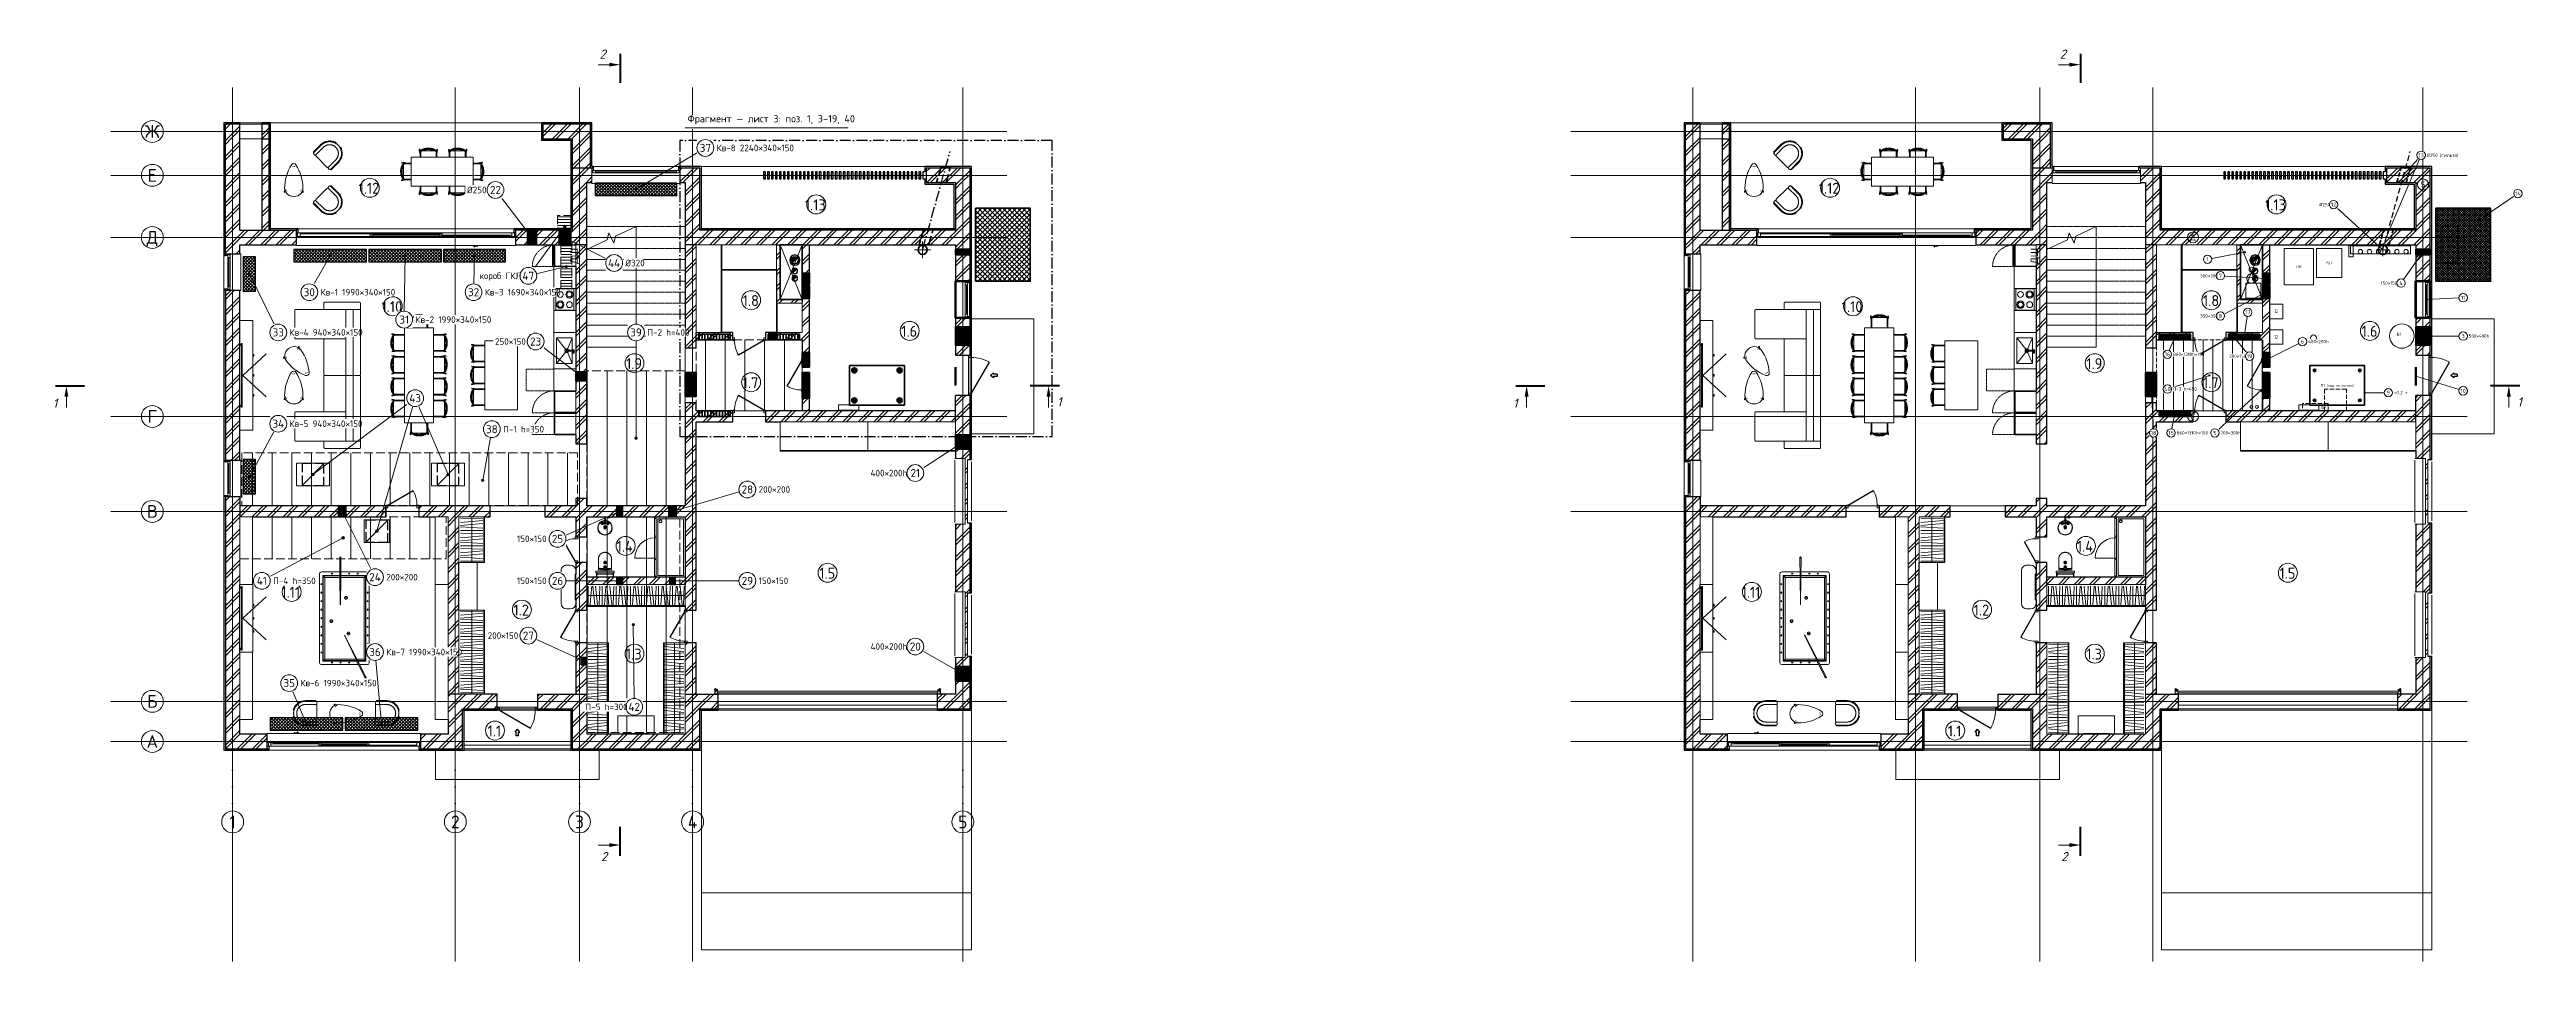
# Model space of a CAD drawing. Header units: millimetres. Extents: x -5016 to 63303, y -6019 to 98943.
# Drawn here: x -5016 to 62834, y -6019 to 18943 of the extents above; entities that cross this region are included whole.
import ezdxf
from ezdxf.enums import TextEntityAlignment as Align

# ---------------------------------------------------------------- set-up
doc = ezdxf.new("R2010")
doc.units = ezdxf.units.MM
for name, pattern in [('ОВ_ШП', [460, 300, -80, 0, -80]), ('ОВ_ШТРИХ', [330, 240, -90]), ('Осевая 12-2-2', [16, 12, -2, 0, -2]), ('Пунктир 2-1_5', [3.5, 2, -1.5]), ('Сверху', [3.96875, 2.38125, -1.5875])]:
    doc.linetypes.add(name, pattern=pattern)
for name, color, linetype, lineweight in [('A-ANNO-NOTE', 8, 'Continuous', 13), ('A-AREA-IDEN', 8, 'Continuous', 13), ('A-COLS', 8, 'Continuous', 13), ('A-DETL-GENF', 9, 'Continuous', 13), ('A-DOOR', 8, 'Continuous', 13), ('A-DOOR-HDLN', 8, 'Пунктир 2-1_5', 13), ('A-FLOR', 9, 'Continuous', 13), ('A-GLAZ', 8, 'Continuous', 13), ('A-GLAZ-CWMG', 8, 'Continuous', 13), ('A-WALL', 8, 'Continuous', 13), ('A-WALL-PATT', 8, 'Continuous', 13), ('G-ANNO-SYMB', 8, 'Continuous', 13), ('I-FURN', 9, 'Continuous', 13), ('M-EQPM', 9, 'Continuous', 13), ('P-SANR-FIXT', 9, 'Continuous', 13), ('S-GRID', 8, 'Continuous', 13), ('S-STRS', 9, 'Continuous', 13), ('АР_подложка', 8, 'Continuous', 13), ('ОВ_выноски', 7, 'Continuous', 18), ('ОВ_марки', 7, 'Continuous', 18), ('ОВ_размеры', 7, 'Continuous', 13), ('ТЗ_АР', 5, 'Continuous', 35), ('ТЗ_АР_зоны', 5, 'Continuous', 13), ('ТЗ_АР_марки', 7, 'Continuous', 18), ('ТЗ_АР_площ', 8, 'Continuous', 18), ('ТЗ_контекст', 8, 'Continuous', 18)]:
    doc.layers.add(name, color=color, linetype=linetype, lineweight=lineweight)
doc.styles.add('Arial', font='arial.ttf', dxfattribs={"height": 200})
doc.styles.add('GOST', font='isocpeur.ttf', dxfattribs={"width": 0.9})
doc.styles.add('GOST Common', font='GOST_Common.ttf', dxfattribs={"height": 300})
doc.styles.add('ISOCPEUR_I', font='isocpeui.ttf', dxfattribs={"height": 250})
pattern_1 = [(45, (0, 0), (-212.132, 212.132), []), (45, (0, 100), (-212.132, 212.132), [])]
pattern_2 = [(225, (551.7, -90), (-630, -6e-14), [61.16, -829.8]), (225, (567.4, -49.8), (-630, -6e-14), [180, -710.96]), (225, (525.2, -63.5), (-630, -6e-14), [61.16, -829.8]), (225, (341.7, -187.8), (-630, -6e-14), [61.16, -829.8]), (225, (378.6, -126.4), (-630, -6e-14), [210, -680.96]), (225, (351.5, -125), (-630, -6e-14), [112.5, -778.46]), (225, (176.7, -45), (-630, -6e-14), [124.8, -766.16]), (225, (164.44, -32.75), (-630, -6e-14), [204.13, -686.82]), (225, (118.04, -50.63), (-630, -6e-14), [79.34, -811.62]), (225, (551.7, -420), (-630, -6e-14), [61.16, -829.8]), (225, (550.54, -396.65), (-630, -6e-14), [156.2, -734.76]), (225, (561.5, -357.2), (-630, -6e-14), [112.5, -778.46]), (225, (316.9, -493), (-630, -6e-14), [61.16, -829.8]), (225, (359.2, -426.2), (-630, -6e-14), [217.65, -673.3]), (225, (299.95, -456.94), (-630, -6e-14), [74.67, -816.28]), (225, (131.7, -420), (-630, -6e-14), [112.5, -778.46]), (225, (168.6, -358.6), (-630, -6e-14), [210, -680.96]), (225, (118.04, -380.63), (-630, -6e-14), [79.34, -811.62])]

# ---------------------------------------------------------------- blocks, each defined once
blk = doc.blocks.new('INT 04 Душевая кабина - INT 04 Душевая кабина-1563465-Этаж 1 - Планировка')
at = {"layer": 'P-SANR-FIXT'}
for p, q in [((300, 400), (-400, 400)), ((-400, 400), (-400, -1150)), ((-355, 355), (-365, 365)), ((-355, 305), (-365, 295)), ((-305, 355), (-295, 365)), ((-305, 305), (-295, 295)), ((300, -1150), (300, 400)), ((-400, -1150), (300, -1150))]:
    blk.add_line(p, q, dxfattribs=at)
at = {"layer": 'P-SANR-FIXT', "flags": 128}
for points in [[(-295, 330), (-295, 331), (-295, 333), (-295, 334), (-295, 336), (-296, 337), (-296, 338), (-296, 340), (-297, 341), (-297, 342), (-298, 344), (-298, 345), (-299, 346), (-300, 347), (-300, 349), (-301, 350), (-302, 351), (-303, 352), (-304, 353), (-305, 354), (-306, 355), (-307, 356), (-308, 357), (-309, 358), (-310, 359), (-311, 359), (-312, 360), (-314, 361), (-315, 362), (-316, 362), (-317, 363), (-319, 363), (-320, 364), (-321, 364), (-323, 364), (-324, 364), (-325, 365), (-327, 365), (-328, 365), (-330, 365), (-331, 365), (-332, 365), (-334, 365), (-335, 365), (-337, 364), (-338, 364), (-339, 364), (-341, 363), (-342, 363), (-343, 362), (-345, 362), (-346, 361), (-347, 361), (-348, 360), (-349, 359), (-351, 358), (-352, 357), (-353, 357), (-354, 356), (-355, 355), (-356, 354), (-357, 353), (-358, 352), (-358, 350), (-359, 349), (-360, 348), (-361, 347), (-361, 346), (-362, 344), (-362, 343), (-363, 342), (-363, 340), (-364, 339), (-364, 338), (-364, 336), (-365, 335), (-365, 334), (-365, 332), (-365, 331), (-365, 330)], [(-365, 330), (-365, 329), (-365, 327), (-365, 326), (-365, 324), (-364, 323), (-364, 322), (-364, 320), (-363, 319), (-363, 318), (-362, 316), (-362, 315), (-361, 314), (-360, 313), (-360, 311), (-359, 310), (-358, 309), (-357, 308), (-356, 307), (-355, 306), (-354, 305), (-353, 304), (-352, 303), (-351, 302), (-350, 301), (-349, 301), (-348, 300), (-346, 299), (-345, 298), (-344, 298), (-343, 297), (-341, 297), (-340, 296), (-339, 296), (-337, 296), (-336, 296), (-335, 295), (-333, 295), (-332, 295), (-330, 295), (-329, 295), (-328, 295), (-326, 295), (-325, 295), (-323, 296), (-322, 296), (-321, 296), (-319, 297), (-318, 297), (-317, 298), (-315, 298), (-314, 299), (-313, 299), (-312, 300), (-311, 301), (-309, 302), (-308, 303), (-307, 303), (-306, 304), (-305, 305), (-304, 306), (-303, 307), (-302, 308), (-302, 310), (-301, 311), (-300, 312), (-299, 313), (-299, 314), (-298, 316), (-298, 317), (-297, 318), (-297, 320), (-296, 321), (-296, 322), (-296, 324), (-295, 325), (-295, 326), (-295, 328), (-295, 329), (-295, 330)]]:
    blk.add_lwpolyline(points, dxfattribs=at)
at = {"layer": 'P-SANR-FIXT'}
for radius, start, end in [(35, 0, 180), (35, 180, 0), (33, 0, 180), (33, 180, 0)]:
    blk.add_arc((-330, 330), radius, start, end, dxfattribs=at)
blk = doc.blocks.new('INT 04 Раковина - INT 04 Раковина-1563492-Этаж 1 - Планировка')
at = {"layer": 'A-DETL-GENF', "true_color": 0xff0000}
blk.add_hatch(color=1, dxfattribs=at).paths.add_polyline_path([(-75, 75), (-62, 77), (-50, 82), (-40, 90), (-32, 100), (-27, 112), (-25, 125), (-27, 138), (-32, 150), (-40, 160), (-50, 168), (-62, 173), (-75, 175), (-88, 173), (-100, 168), (-110, 160), (-118, 150), (-123, 138), (-125, 125), (-123, 112), (-118, 100), (-110, 90), (-100, 82), (-88, 77)])
at = {"layer": 'A-DETL-GENF', "true_color": 0x008000}
blk.add_hatch(color=96, dxfattribs=at).paths.add_polyline_path([(0, -25), (13, -23), (25, -18), (35, -10), (43, 0), (48, 12), (50, 25), (48, 40), (43, 50), (34, 61), (25, 68), (13, 73), (0, 75), (-13, 73), (-25, 68), (-35, 60), (-43, 50), (-48, 38), (-50, 25), (-48, 12), (-43, 0), (-35, -10), (-25, -18), (-11, -24)])
at = {"layer": 'A-DETL-GENF', "true_color": 0x0000ff}
blk.add_hatch(color=5, dxfattribs=at).paths.add_polyline_path([(75, 75), (88, 77), (100, 82), (110, 90), (118, 100), (123, 112), (125, 125), (123, 138), (118, 150), (110, 160), (100, 168), (88, 173), (75, 175), (62, 173), (50, 168), (40, 160), (32, 150), (27, 138), (25, 125), (27, 112), (34, 97), (40, 90), (50, 82), (62, 77)])
at = {"layer": 'P-SANR-FIXT'}
for p, q in [((-200, 1), (-200, -1)), ((-190, -1), (-190, 1)), ((190, 1), (190, -1)), ((200, -1), (200, 1)), ((1, -190), (-1, -190)), ((-1, -200), (1, -200))]:
    blk.add_line(p, q, dxfattribs=at)
for centre, radius, start, end in [((-1, 1), 199, 94.01236, 180), ((-1, 1), 189, 128.57143, 180), ((-1, 1), 189, 94.23501, 112.52588), ((1, 1), 199, 360, 85.93511), ((1, 1), 189, 67.47412, 85.72004), ((1, 1), 189, 360, 51.42857), ((-1, -1), 199, 180, 270), ((-1, -1), 189, 180, 270), ((0, 0), 35, 201.47175, 338.52825), ((0, 0), 33, 207.83742, 332.16258), ((1, -1), 199, 270, 360), ((1, -1), 189, 270, 0)]:
    blk.add_arc(centre, radius, start, end, dxfattribs=at)
blk = doc.blocks.new('INT 04 Смеситель настенный - INT 04 Смеситель настенный-1566558-Этаж 1 - Планировка')
at = {"layer": 'P-SANR-FIXT'}
for p, q in [((-30, 30), (-30, 26)), ((-30, 26), (-29, 26)), ((-30, 26), (30, 26)), ((-15, 26), (-15, -125)), ((15, -125), (15, 26)), ((29, 26), (30, 26)), ((30, 26), (30, 30)), ((70, 30), (70, 26)), ((70, 26), (71, 26)), ((70, 26), (130, 26)), ((70, 24), (70, 6)), ((70, 24), (130, 24)), ((70, 6), (130, 6)), ((72, 26), (72, 24)), ((128, 24), (128, 26)), ((129, 26), (130, 26)), ((130, 26), (130, 30)), ((130, 6), (130, 24))]:
    blk.add_line(p, q, dxfattribs=at)
at = {"layer": 'P-SANR-FIXT', "flags": 128}
for points in [[(-15, -125), (-15, -126), (-15, -127), (-15, -129), (-15, -130), (-15, -131), (-15, -132), (-15, -133), (-15, -134), (-15, -136), (-15, -137), (-15, -138), (-15, -139), (-15, -140), (-15, -141), (-15, -142), (-15, -143), (-15, -144), (-15, -145), (-15, -146), (-15, -147), (-15, -147), (-15, -148), (-15, -149), (-15, -150), (-15, -150), (-15, -151), (-15, -151), (-15, -152), (-15, -153), (-15, -153), (-15, -153), (-15, -154), (-15, -154), (-15, -154), (-15, -155), (-15, -155), (-15, -155), (-15, -155), (-15, -155)], [(15, -155), (15, -155), (15, -155), (15, -155), (15, -155), (15, -154), (15, -154), (15, -154), (15, -153), (15, -153), (15, -153), (15, -152), (15, -152), (15, -151), (15, -150), (15, -150), (15, -149), (15, -148), (15, -148), (15, -147), (15, -146), (15, -145), (15, -144), (15, -143), (15, -142), (15, -141), (15, -140), (15, -139), (15, -138), (15, -137), (15, -136), (15, -135), (15, -134), (15, -132), (15, -131), (15, -130), (15, -129), (15, -128), (15, -127), (15, -125), (15, -125)]]:
    blk.add_lwpolyline(points, dxfattribs=at)
at = {"layer": 'P-SANR-FIXT'}
for start, end in [(165, 255), (180, 360), (285, 20.65302)]:
    blk.add_arc((0, -155), 15, start, end, dxfattribs=at)
blk = doc.blocks.new('INT 04 Сифон - INT 04 Сифон-1566560-Этаж 1 - Планировка')
at = {"layer": 'P-SANR-FIXT'}
for p, q in [((-30, 200), (-30, 197)), ((-30, 200), (-15, 200)), ((15, 200), (30, 200)), ((30, 197), (30, 200))]:
    blk.add_line(p, q, dxfattribs=at)
blk = doc.blocks.new('INT 04 Унитаз - Унитаз подвесной Tece TECEspring K 9700997-1563499-Этаж 1 - Планировка')
at = {"layer": 'A-DETL-GENF', "true_color": 0x0000ff}
blk.add_hatch(color=5, dxfattribs=at).paths.add_polyline_path([(0, -25), (-13, -27), (-25, -32), (-35, -40), (-43, -50), (-48, -62), (-50, -75), (-48, -88), (-43, -100), (-34, -111), (-25, -118), (-13, -123), (0, -125), (13, -123), (25, -118), (35, -110), (43, -100), (48, -88), (50, -75), (48, -62), (43, -50), (35, -40), (25, -32), (13, -27)])
at = {"layer": 'A-DETL-GENF', "true_color": 0x008000}
blk.add_hatch(color=96, dxfattribs=at).paths.add_polyline_path([(0, -150), (-13, -152), (-25, -157), (-35, -165), (-43, -175), (-48, -187), (-50, -200), (-48, -213), (-43, -225), (-34, -236), (-25, -243), (-13, -248), (0, -250), (13, -248), (25, -243), (35, -235), (43, -225), (48, -213), (50, -200), (48, -187), (43, -175), (35, -165), (25, -157), (13, -152)])
at = {"layer": 'P-SANR-FIXT'}
for p, q in [((-180, 0), (-180, 0)), ((-180, 0), (-123, 0)), ((-180, 0), (-180, -70)), ((-25, 30), (-25, 0)), ((-20, 30), (-25, 30)), ((25, 30), (20, 30)), ((25, 0), (25, 30)), ((-180, 0), (-180, -300)), ((-180, -70), (-180, -300)), ((-36, -40), (-150, -40)), ((150, -40), (35, -40)), ((123, 0), (180, 0)), ((180, -300), (180, 0)), ((180, 0), (180, 0)), ((180, -70), (180, 0)), ((180, -300), (180, -70))]:
    blk.add_line(p, q, dxfattribs=at)
at = {"layer": 'P-SANR-FIXT', "flags": 128}
for points in [[(-150, -40), (-151, -40), (-152, -40), (-154, -40), (-155, -40), (-156, -41), (-157, -41), (-158, -41), (-159, -42), (-161, -42), (-162, -42), (-163, -43), (-164, -43), (-165, -44), (-166, -45), (-167, -45), (-168, -46), (-169, -47), (-170, -47), (-171, -48), (-172, -49), (-172, -50), (-173, -51), (-174, -52), (-175, -53), (-175, -54), (-176, -55), (-176, -56), (-177, -57), (-178, -58), (-178, -59), (-178, -60), (-179, -61), (-179, -63), (-179, -64), (-180, -65), (-180, -66), (-180, -67), (-180, -68), (-180, -70), (-180, -70)], [(-180, -300), (-180, -307), (-179, -314), (-179, -322), (-178, -329), (-176, -336), (-175, -343), (-173, -350), (-171, -357), (-168, -363), (-166, -370), (-163, -377), (-160, -383), (-156, -389), (-153, -396), (-149, -402), (-144, -407), (-140, -413), (-135, -419), (-130, -424), (-125, -429), (-120, -434), (-115, -439), (-109, -443), (-103, -447), (-97, -451), (-91, -455), (-85, -459), (-78, -462), (-72, -465), (-65, -468), (-58, -470), (-52, -472), (-45, -474), (-38, -476), (-31, -477), (-23, -478), (-16, -479), (-9, -480), (-2, -480), (5, -480), (12, -480), (20, -479), (27, -478), (34, -477), (41, -475), (48, -474), (55, -471), (62, -469), (68, -467), (75, -464), (81, -461), (88, -457), (94, -454), (100, -450), (106, -446), (112, -441), (117, -437), (123, -432), (128, -427), (133, -422), (137, -416), (142, -411), (146, -405), (150, -399), (154, -393), (158, -387), (161, -380), (164, -374), (167, -367), (170, -360), (172, -353), (174, -347), (176, -340), (177, -333), (178, -325), (179, -318), (180, -311), (180, -304), (180, -300)], [(-180, -300), (-180, -307), (-179, -314), (-179, -322), (-178, -329), (-176, -336), (-175, -343), (-173, -350), (-171, -357), (-169, -363), (-166, -370), (-163, -377), (-160, -383), (-156, -389), (-153, -396), (-149, -402), (-144, -408), (-140, -413), (-135, -419), (-131, -424), (-125, -429), (-120, -434), (-115, -439), (-109, -443), (-103, -447), (-97, -452), (-91, -455), (-85, -459), (-78, -462), (-72, -465), (-65, -468), (-58, -470), (-52, -472), (-45, -474), (-38, -476), (-31, -477), (-23, -479), (-16, -479), (-9, -480), (-2, -480), (5, -480), (12, -480), (20, -479), (27, -478), (34, -477), (41, -475), (48, -474), (55, -472), (62, -469), (68, -467), (75, -464), (81, -461), (88, -457), (94, -454), (100, -450), (106, -446), (112, -441), (117, -437), (123, -432), (128, -427), (133, -422), (138, -416), (142, -411), (146, -405), (150, -399), (154, -393), (158, -387), (161, -380), (164, -374), (167, -367), (170, -360), (172, -353), (174, -347), (176, -340), (177, -333), (178, -325), (179, -318), (180, -311), (180, -304), (180, -300)], [(180, -70), (180, -69), (180, -68), (180, -66), (180, -65), (179, -64), (179, -63), (179, -62), (178, -61), (178, -59), (178, -58), (177, -57), (177, -56), (176, -55), (175, -54), (175, -53), (174, -52), (173, -51), (173, -50), (172, -49), (171, -48), (170, -48), (169, -47), (168, -46), (167, -45), (166, -45), (165, -44), (164, -44), (163, -43), (162, -42), (161, -42), (160, -42), (159, -41), (157, -41), (156, -41), (155, -40), (154, -40), (153, -40), (152, -40), (150, -40), (150, -40)]]:
    blk.add_lwpolyline(points, dxfattribs=at)
at = {"layer": 'P-SANR-FIXT'}
for centre, start, end in [((-150, -70), 90, 180), ((150, -70), 360, 90)]:
    blk.add_arc(centre, 30, start, end, dxfattribs=at)
blk = doc.blocks.new('INT 04 Инсталяция - Комплект для установки подвесного унитаза_ TECEnov-1563503-Этаж 1 - Планировка')
at = {"layer": 'P-SANR-FIXT'}
for p, q in [((-25, 30), (-25, 0)), ((25, 0), (25, 30))]:
    blk.add_line(p, q, dxfattribs=at)
blk = doc.blocks.new('INT 04 Инсталляция для унитаза - Инсталляция для унитаза-1566561-Этаж 1 - Планировка')
at = {"layer": 'P-SANR-FIXT'}
for p, q in [((-250, 0), (-250, -5)), ((-210, -5), (-210, 0)), ((210, 0), (210, -5)), ((250, -5), (250, 0)), ((-210, -5), (-250, -5)), ((-250, -120), (250, -120)), ((-250, -120), (-250, -160)), ((250, -160), (-250, -160)), ((-235, -5), (-235, -120)), ((-225, -120), (-225, -5)), ((-210, -80), (-210, -120)), ((-170, -80), (-210, -80)), ((-170, -80), (170, -80)), ((-20, -160), (-20, -200)), ((20, -200), (20, -160)), ((210, -80), (170, -80)), ((250, -5), (210, -5)), ((210, -120), (210, -80)), ((225, -5), (225, -120)), ((235, -120), (235, -5)), ((250, -120), (250, -160))]:
    blk.add_line(p, q, dxfattribs=at)
blk = doc.blocks.new('INT 04 К - Клавиша с двумя прямоугольными кнопками-1566562-Этаж 1 - Планировка')
at = {"layer": 'P-SANR-FIXT'}
for p, q in [((0, 0), (246, 0)), ((0, 0), (0, -13)), ((246, -13), (246, 0)), ((246, -13), (0, -13))]:
    blk.add_line(p, q, dxfattribs=at)
blk = doc.blocks.new('Прямоугольный импост - Прямоугольный импост чёрный-1563507-Этаж 1 - Планировка')
at = {"layer": 'A-GLAZ-CWMG'}
for p, q in [((-40, -20), (-40, 20)), ((-40, 20), (0, 20)), ((0, 20), (0, -20)), ((0, -20), (-40, -20))]:
    blk.add_line(p, q, dxfattribs=at)
blk = doc.blocks.new('Прямоугольный импост - Прямоугольный импост чёрный-1563508-Этаж 1 - Планировка')
at = {"layer": 'A-GLAZ-CWMG'}
for p, q in [((0, 20), (-40, 20)), ((-40, 20), (-40, -20)), ((0, -20), (0, 20)), ((-40, -20), (0, -20))]:
    blk.add_line(p, q, dxfattribs=at)
blk = doc.blocks.new('INT 18 Шкаф - INT 18 Шкаф-1563510-Этаж 1 - Планировка')
at = {"layer": 'A-DETL-GENF'}
for p, q in [((-1112, 307), (-1112, -307)), ((-1035, 0), (-1016, 307)), ((-985, 307), (-958, 0)), ((-882, 0), (-909, 307)), ((-805, 0), (-797, 307)), ((-728, 307), (-728, -307)), ((-652, 0), (-633, 307)), ((-602, 307), (-575, 0)), ((-498, 0), (-525, 307)), ((-422, 0), (-414, 307)), ((-345, 307), (-345, -307)), ((-268, 0), (-250, 307)), ((-219, 307), (-192, 0)), ((-115, 0), (-142, 307)), ((-38, 0), (-30, 307)), ((38, 307), (38, -307)), ((115, 0), (134, 307)), ((165, 307), (192, 0)), ((268, 0), (241, 307)), ((345, 0), (353, 307)), ((422, 307), (422, -307)), ((498, 0), (517, 307)), ((548, 307), (575, 0)), ((652, 0), (625, 307)), ((728, 0), (736, 307)), ((805, 307), (805, -307)), ((882, 0), (900, 307)), ((931, 307), (958, 0)), ((1035, 0), (1008, 307)), ((1112, 0), (1120, 307)), ((-1150, 0), (-767, 0)), ((-1035, 0), (-1054, -307)), ((-958, 0), (-931, -307)), ((-882, 0), (-855, -307)), ((-805, 0), (-813, -307)), ((-767, 0), (-383, 0)), ((-652, 0), (-670, -307)), ((-575, 0), (-548, -307)), ((-498, 0), (-471, -307)), ((-422, 0), (-430, -307)), ((-383, 0), (0, 0)), ((-268, 0), (-287, -307)), ((-192, 0), (-165, -307)), ((-115, 0), (-88, -307)), ((-38, 0), (-46, -307)), ((0, 0), (383, 0)), ((115, 0), (96, -307)), ((192, 0), (219, -307)), ((268, 0), (295, -307)), ((345, 0), (337, -307)), ((383, 0), (767, 0)), ((498, 0), (480, -307)), ((575, 0), (602, -307)), ((652, 0), (679, -307)), ((728, 0), (720, -307)), ((767, 0), (1150, 0)), ((882, 0), (863, -307)), ((958, 0), (985, -307)), ((1035, 0), (1062, -307)), ((1112, 0), (1104, -307))]:
    blk.add_line(p, q, dxfattribs=at)
at = {"layer": 'I-FURN'}
for p, q in [((-1150, 350), (1150, 350)), ((-1150, 350), (-1150, -330)), ((1150, -330), (1150, 350)), ((1150, -330), (-1150, -330)), ((-1149, -332), (-1, -332)), ((-1149, -332), (-1149, -350)), ((-1, -350), (-1149, -350)), ((-1, -350), (-1, -332)), ((1, -332), (1148, -332)), ((1, -332), (1, -350)), ((1148, -350), (1, -350)), ((1148, -350), (1148, -332))]:
    blk.add_line(p, q, dxfattribs=at)
blk = doc.blocks.new('INT 18 Шкаф - INT 18 Шкаф-1563560-Этаж 1 - Планировка')
at = {"layer": 'A-DETL-GENF'}
for p, q in [((-1350, 50), (-964, 50)), ((-1311, 307), (-1311, -207)), ((-1234, 50), (-1253, -207)), ((-1234, 50), (-1215, 307)), ((-1184, 307), (-1157, 50)), ((-1157, 50), (-1130, -207)), ((-1080, 50), (-1107, 307)), ((-1080, 50), (-1053, -207)), ((-1003, 50), (-1011, -207)), ((-1003, 50), (-995, 307)), ((-964, 50), (-579, 50)), ((-926, 307), (-926, -207)), ((-849, 50), (-867, -207)), ((-849, 50), (-830, 307)), ((-798, 307), (-771, 50)), ((-771, 50), (-744, -207)), ((-694, 50), (-721, 307)), ((-694, 50), (-667, -207)), ((-617, 50), (-625, -207)), ((-617, 50), (-609, 307)), ((-579, 50), (-193, 50)), ((-540, 307), (-540, -207)), ((-463, 50), (-482, -207)), ((-463, 50), (-444, 307)), ((-413, 307), (-386, 50)), ((-386, 50), (-359, -207)), ((-309, 50), (-336, 307)), ((-309, 50), (-282, -207)), ((-231, 50), (-239, -207)), ((-231, 50), (-224, 307)), ((-193, 50), (193, 50)), ((-154, 307), (-154, -207)), ((-77, 50), (-96, -207)), ((-77, 50), (-58, 307)), ((-27, 307), (0, 50)), ((0, 50), (27, -207)), ((77, 50), (50, 307)), ((77, 50), (104, -207)), ((154, 50), (146, -207)), ((154, 50), (162, 307)), ((193, 50), (579, 50)), ((231, 307), (231, -207)), ((309, 50), (290, -207)), ((309, 50), (327, 307)), ((359, 307), (386, 50)), ((386, 50), (413, -207)), ((463, 50), (436, 307)), ((463, 50), (490, -207)), ((540, 50), (532, -207)), ((540, 50), (548, 307)), ((579, 50), (964, 50)), ((617, 307), (617, -207)), ((694, 50), (675, -207)), ((694, 50), (713, 307)), ((744, 307), (771, 50)), ((771, 50), (798, -207)), ((849, 50), (822, 307)), ((849, 50), (876, -207)), ((926, 50), (918, -207)), ((926, 50), (934, 307)), ((964, 50), (1350, 50)), ((1003, 307), (1003, -207)), ((1080, 50), (1061, -207)), ((1080, 50), (1099, 307)), ((1130, 307), (1157, 50)), ((1157, 50), (1184, -207)), ((1234, 50), (1207, 307)), ((1234, 50), (1261, -207)), ((1311, 50), (1304, -207)), ((1311, 50), (1319, 307))]:
    blk.add_line(p, q, dxfattribs=at)
at = {"layer": 'I-FURN'}
for p, q in [((-1350, 350), (1350, 350)), ((-1350, 350), (-1350, -230)), ((1350, -230), (1350, 350)), ((1350, -230), (-1350, -230)), ((-1349, -232), (-1, -232)), ((-1349, -232), (-1349, -250)), ((-1, -250), (-1349, -250)), ((-1, -250), (-1, -232)), ((1, -232), (1348, -232)), ((1, -232), (1, -250)), ((1348, -250), (1, -250)), ((1348, -250), (1348, -232))]:
    blk.add_line(p, q, dxfattribs=at)
blk = doc.blocks.new('INT 18 Шкаф - INT 18 Шкаф-1563600-Этаж 1 - Планировка')
at = {"layer": 'A-DETL-GENF'}
for p, q in [((-1250, 50), (-833, 50)), ((-1208, 307), (-1208, -207)), ((-1125, 50), (-1144, -207)), ((-1125, 50), (-1106, 307)), ((-1069, 307), (-1042, 50)), ((-1042, 50), (-1015, -207)), ((-958, 50), (-985, 307)), ((-958, 50), (-931, -207)), ((-875, 50), (-883, -207)), ((-875, 50), (-867, 307)), ((-833, 50), (-417, 50)), ((-792, 307), (-792, -207)), ((-708, 50), (-727, -207)), ((-708, 50), (-690, 307)), ((-652, 307), (-625, 50)), ((-625, 50), (-598, -207)), ((-542, 50), (-569, 307)), ((-542, 50), (-515, -207)), ((-458, 50), (-466, -207)), ((-458, 50), (-450, 307)), ((-417, 50), (0, 50)), ((-375, 307), (-375, -207)), ((-292, 50), (-310, -207)), ((-292, 50), (-273, 307)), ((-235, 307), (-208, 50)), ((-208, 50), (-181, -207)), ((-125, 50), (-152, 307)), ((-125, 50), (-98, -207)), ((-42, 50), (-50, -207)), ((-42, 50), (-34, 307)), ((0, 50), (417, 50)), ((42, 307), (42, -207)), ((125, 50), (106, -207)), ((125, 50), (144, 307)), ((181, 307), (208, 50)), ((208, 50), (235, -207)), ((292, 50), (265, 307)), ((292, 50), (319, -207)), ((375, 50), (367, -207)), ((375, 50), (383, 307)), ((417, 50), (833, 50)), ((458, 307), (458, -207)), ((542, 50), (523, -207)), ((542, 50), (560, 307)), ((598, 307), (625, 50)), ((625, 50), (652, -207)), ((708, 50), (681, 307)), ((708, 50), (735, -207)), ((792, 50), (784, -207)), ((792, 50), (800, 307)), ((833, 50), (1250, 50)), ((875, 307), (875, -207)), ((958, 50), (940, -207)), ((958, 50), (977, 307)), ((1015, 307), (1042, 50)), ((1042, 50), (1069, -207)), ((1125, 50), (1098, 307)), ((1125, 50), (1152, -207)), ((1208, 50), (1200, -207)), ((1208, 50), (1216, 307))]:
    blk.add_line(p, q, dxfattribs=at)
at = {"layer": 'I-FURN'}
for p, q in [((-1250, 350), (1250, 350)), ((-1250, 350), (-1250, -230)), ((1250, -230), (1250, 350)), ((1250, -230), (-1250, -230)), ((-1248, -232), (-1, -232)), ((-1248, -232), (-1248, -250)), ((-1, -250), (-1248, -250)), ((-1, -250), (-1, -232)), ((1, -232), (1248, -232)), ((1, -232), (1, -250)), ((1248, -250), (1, -250)), ((1248, -250), (1248, -232))]:
    blk.add_line(p, q, dxfattribs=at)
blk = doc.blocks.new('INT 18 Шкаф - INT 18 Шкаф-1563638-Этаж 1 - Планировка')
at = {"layer": 'A-DETL-GENF'}
for p, q in [((-1208, -307), (-1208, 207)), ((-1125, -50), (-1144, 207)), ((-1042, -50), (-1015, 207)), ((-958, -50), (-931, 207)), ((-875, -50), (-883, 207)), ((-792, -307), (-792, 207)), ((-708, -50), (-727, 207)), ((-625, -50), (-598, 207)), ((-542, -50), (-515, 207)), ((-458, -50), (-466, 207)), ((-375, -307), (-375, 207)), ((-292, -50), (-310, 207)), ((-208, -50), (-181, 207)), ((-125, -50), (-98, 207)), ((-42, -50), (-50, 207)), ((42, -307), (42, 207)), ((125, -50), (106, 207)), ((208, -50), (235, 207)), ((292, -50), (319, 207)), ((375, -50), (367, 207)), ((458, -307), (458, 207)), ((542, -50), (523, 207)), ((625, -50), (652, 207)), ((708, -50), (735, 207)), ((792, -50), (784, 207)), ((875, -307), (875, 207)), ((958, -50), (940, 207)), ((1042, -50), (1069, 207)), ((1125, -50), (1152, 207)), ((1208, -50), (1200, 207)), ((-1250, -50), (-833, -50)), ((-1125, -50), (-1106, -307)), ((-1069, -307), (-1042, -50)), ((-958, -50), (-985, -307)), ((-875, -50), (-867, -307)), ((-833, -50), (-417, -50)), ((-708, -50), (-690, -307)), ((-652, -307), (-625, -50)), ((-542, -50), (-569, -307)), ((-458, -50), (-450, -307)), ((-417, -50), (0, -50)), ((-292, -50), (-273, -307)), ((-235, -307), (-208, -50)), ((-125, -50), (-152, -307)), ((-42, -50), (-34, -307)), ((0, -50), (417, -50)), ((125, -50), (144, -307)), ((181, -307), (208, -50)), ((292, -50), (265, -307)), ((375, -50), (383, -307)), ((417, -50), (833, -50)), ((542, -50), (560, -307)), ((598, -307), (625, -50)), ((708, -50), (681, -307)), ((792, -50), (800, -307)), ((833, -50), (1250, -50)), ((958, -50), (977, -307)), ((1015, -307), (1042, -50)), ((1125, -50), (1098, -307)), ((1208, -50), (1216, -307))]:
    blk.add_line(p, q, dxfattribs=at)
at = {"layer": 'I-FURN'}
for p, q in [((-1250, 230), (-1250, -350)), ((-1250, 230), (1250, 230)), ((-1248, 250), (-1, 250)), ((-1248, 250), (-1248, 232)), ((-1, 232), (-1248, 232)), ((-1, 232), (-1, 250)), ((1, 250), (1248, 250)), ((1, 250), (1, 232)), ((1248, 232), (1, 232)), ((1248, 232), (1248, 250)), ((1250, -350), (1250, 230)), ((1250, -350), (-1250, -350))]:
    blk.add_line(p, q, dxfattribs=at)
blk = doc.blocks.new('INT 15 Тумба овальная - INT 15 Тумба овальная-1356788-Этаж 1 - Планировка')
at = {"layer": 'I-FURN'}
for p, q in [((-600, 50), (-600, -50)), ((450, 200), (-450, 200)), ((600, -50), (600, 50))]:
    blk.add_line(p, q, dxfattribs=at)
for centre, start, end in [((-450, 50), 90, 180), ((450, 50), 360, 90), ((-450, -50), 180, 270), ((450, -50), 270, 360)]:
    blk.add_arc(centre, 150, start, end, dxfattribs=at)
blk = doc.blocks.new('Прямоугольный импост - Прямоугольный импост чёрный-1563676-Этаж 1 - Планировка')
at = {"layer": 'A-GLAZ-CWMG'}
for p, q in [((13728, 9653), (13768, 9653)), ((13728, 9213), (13728, 9653)), ((13768, 9653), (13768, 9213)), ((13768, 9213), (13728, 9213))]:
    blk.add_line(p, q, dxfattribs=at)
blk = doc.blocks.new('INT 19 Дверь входная одностворчатая с остеклением - 1100 х 2480 ОС-Сверху 2-1581826-Этаж 1 - Планировка')
at = {"layer": 'A-DOOR', "lineweight": 25}
for p, q in [((490, 240), (-359, 730)), ((-65, 842), (0, 764)), ((-30, 842), (-65, 842)), ((-30, 940), (-30, 842)), ((-30, 940), (0, 940)), ((0, 940), (30, 940)), ((65, 842), (0, 764)), ((30, 940), (30, 842)), ((30, 842), (65, 842))]:
    blk.add_line(p, q, dxfattribs=at)
at = {"layer": 'A-DOOR'}
for p, q in [((-550, 240), (-530, 240)), ((-550, 240), (-550, 160)), ((-550, 160), (-530, 160)), ((-530, 160), (-530, 240)), ((-530, 240), (-490, 240)), ((-530, 160), (-530, 240)), ((-490, 160), (-530, 160)), ((-490, 240), (490, 240)), ((-490, 240), (-490, 160)), ((-490, 160), (490, 160)), ((530, 240), (490, 240)), ((490, 240), (490, 160)), ((490, 160), (530, 160)), ((530, 240), (550, 240)), ((530, 160), (530, 240)), ((530, 160), (530, 240)), ((530, 160), (550, 160)), ((550, 240), (550, 160))]:
    blk.add_line(p, q, dxfattribs=at)
blk.add_arc((490, 240), 980, 150, 180, dxfattribs=at)
blk = doc.blocks.new('INT 19 Дверь межкомнатная одностворчатая - 900 х 2370 _800_ Глухое Л-НАР-1569038-Этаж 1 - Планировка')
at = {"layer": 'A-DOOR'}
for p, q in [((-400, 170), (-450, 170)), ((-450, 170), (-450, 95)), ((-450, 95), (-400, 95)), ((-400, 95), (-400, 170)), ((400, 95), (400, 170)), ((400, 170), (450, 170)), ((450, 95), (400, 95)), ((450, 170), (450, 95))]:
    blk.add_line(p, q, dxfattribs=at)
at = {"layer": 'A-DOOR', "lineweight": 25}
blk.add_line((400, 170), (-293, 570), dxfattribs=at)
at = {"layer": 'A-DOOR'}
blk.add_arc((400, 170), 800, 150, 180, dxfattribs=at)
blk = doc.blocks.new('INT 19 Дверь межкомнатная одностворчатая - 900 х 2370 _800_ Глухое Л-НАР-V1-Этаж 1 - Планировка')
at = {"layer": 'A-DOOR'}
for p, q in [((-400, 170), (-450, 170)), ((-450, 150), (-450, 95)), ((-450, 95), (-400, 95)), ((-400, 95), (-400, 170)), ((400, 95), (400, 170)), ((400, 170), (450, 170)), ((450, 95), (400, 95)), ((450, 170), (450, 95))]:
    blk.add_line(p, q, dxfattribs=at)
at = {"layer": 'A-DOOR', "lineweight": 25}
blk.add_line((400, 170), (-293, 570), dxfattribs=at)
at = {"layer": 'A-DOOR'}
blk.add_arc((400, 170), 800, 150, 180, dxfattribs=at)
blk = doc.blocks.new('INT 19 Дверь межкомнатная одностворчатая - 700х 2370 _800_ Глухое П-НАР-1569042-Этаж 1 - Планировка')
at = {"layer": 'A-DOOR'}
for p, q in [((-300, 170), (-350, 170)), ((-350, 170), (-350, 95)), ((-350, 95), (-300, 95)), ((-300, 95), (-300, 170)), ((300, 95), (300, 170)), ((300, 170), (350, 170)), ((350, 95), (300, 95)), ((350, 170), (350, 95))]:
    blk.add_line(p, q, dxfattribs=at)
at = {"layer": 'A-DOOR', "lineweight": 25}
blk.add_line((-300, 170), (220, 470), dxfattribs=at)
at = {"layer": 'A-DOOR'}
blk.add_arc((-300, 170), 600, 360, 30, dxfattribs=at)
blk = doc.blocks.new('INT 19 Дверь межкомнатная одностворчатая - 900 х 2370 _800_ Глухое П-НАР-1569046-Этаж 1 - Планировка')
at = {"layer": 'A-DOOR'}
for p, q in [((-400, 170), (-450, 170)), ((-450, 170), (-450, 95)), ((-450, 95), (-400, 95)), ((-400, 95), (-400, 170)), ((400, 95), (400, 170)), ((400, 170), (450, 170)), ((450, 95), (400, 95)), ((450, 170), (450, 95))]:
    blk.add_line(p, q, dxfattribs=at)
at = {"layer": 'A-DOOR', "lineweight": 25}
blk.add_line((-400, 170), (293, 570), dxfattribs=at)
at = {"layer": 'A-DOOR'}
blk.add_arc((-400, 170), 800, 360, 30, dxfattribs=at)
blk = doc.blocks.new('Mesa de billar - 3D - Genérico - Mesa de Billar_dwg - Mesa de billar - 3D - Genérico - Mesa de Billar_dwg-1356830-Этаж 1 - Планировка')
at = {"layer": 'I-FURN'}
for p, q in [((1220, 680), (-1220, 680)), ((-1270, 630), (-1270, -389)), ((-1219, 361), (-1230, 340)), ((-1230, 340), (-1219, 320)), ((-1219, 127), (-1230, 106)), ((-1230, 106), (-1219, 86)), ((-1204, 340), (-1219, 361)), ((-1219, 320), (-1204, 340)), ((-1204, 106), (-1219, 127)), ((-1219, 86), (-1204, 106)), ((-1170, 590), (1170, 590)), ((-1170, -340), (-1170, 590)), ((-1170, 590), (1170, 590)), ((-1170, 590), (-1170, -340)), ((-1160, -335), (-1160, 580)), ((1160, 580), (-1160, 580)), ((-1160, 580), (-1118, 538)), ((-465, 2), (-1151, -331)), ((1118, 538), (-1118, 538)), ((-1118, 538), (-1118, -315)), ((-936, 650), (-956, 636)), ((-956, 636), (-936, 624)), ((-916, 636), (-936, 650)), ((-936, 624), (-916, 636)), ((-702, 650), (-722, 636)), ((-722, 636), (-702, 624)), ((-682, 636), (-702, 650)), ((-702, 624), (-682, 636)), ((-468, 650), (-488, 636)), ((-488, 636), (-468, 624)), ((-448, 636), (-468, 650)), ((-468, 624), (-448, 636)), ((-462, 3), (-464, 2)), ((-234, 650), (-254, 636)), ((-254, 636), (-234, 624)), ((-214, 636), (-234, 650)), ((-234, 624), (-214, 636)), ((-76, 397), (-76, 395)), ((-76, 397), (-76, 322)), ((-76, 324), (-76, 322)), ((0, 650), (-20, 636)), ((-20, 636), (0, 624)), ((20, 636), (0, 650)), ((0, 624), (20, 636)), ((234, 650), (214, 636)), ((214, 636), (234, 624)), ((254, 636), (234, 650)), ((234, 624), (254, 636)), ((367, 116), (365, 116)), ((365, 111), (367, 111)), ((1133, 125), (367, 116)), ((367, 114), (367, 114)), ((367, 113), (367, 113)), ((367, 111), (1133, 103)), ((468, 650), (448, 636)), ((448, 636), (468, 624)), ((488, 636), (468, 650)), ((468, 624), (488, 636)), ((702, 650), (682, 636)), ((682, 636), (702, 624)), ((722, 636), (702, 650)), ((702, 624), (722, 636)), ((936, 650), (916, 636)), ((916, 636), (936, 624)), ((956, 636), (936, 650)), ((936, 624), (956, 636)), ((1118, 538), (1160, 580)), ((1118, 125), (1118, 538)), ((1118, -538), (1118, 103)), ((1656, 131), (1134, 125)), ((1134, 103), (1656, 97)), ((1160, 125), (1160, 580)), ((1160, -580), (1160, 102)), ((1170, 590), (1170, 125)), ((1170, 590), (1170, 125)), ((1170, 102), (1170, -590)), ((1170, 102), (1170, -590)), ((1219, 361), (1204, 340)), ((1204, 340), (1219, 320)), ((1207, 102), (1219, 86)), ((1230, 340), (1219, 361)), ((1219, 320), (1230, 340)), ((1219, 86), (1228, 102)), ((1270, 126), (1270, 630)), ((1270, -630), (1270, 101)), ((1660, 120), (1657, 130)), ((1657, 97), (1660, 107)), ((-1152, -332), (-1621, -559)), ((-1621, -560), (-1620, -569)), ((-1614, -582), (-1607, -589)), ((-1605, -589), (-1142, -352)), ((-1270, -417), (-1270, -630)), ((-1219, -107), (-1230, -128)), ((-1230, -128), (-1219, -148)), ((-1219, -341), (-1230, -362)), ((-1230, -362), (-1227, -368)), ((-1204, -128), (-1219, -107)), ((-1219, -148), (-1204, -128)), ((-1207, -358), (-1219, -341)), ((-1170, -590), (-1170, -366)), ((-1170, -366), (-1170, -590)), ((1170, -590), (-1170, -590)), ((1170, -590), (-1170, -590)), ((-1160, -580), (-1160, -361)), ((-1118, -538), (-1160, -580)), ((-1160, -580), (1160, -580)), ((-1141, -351), (-462, -3)), ((-1118, -339), (-1118, -538)), ((-1118, -538), (1118, -538)), ((-936, -624), (-956, -636)), ((-956, -636), (-936, -650)), ((-916, -636), (-936, -624)), ((-936, -650), (-916, -636)), ((-702, -624), (-722, -636)), ((-722, -636), (-702, -650)), ((-682, -636), (-702, -624)), ((-702, -650), (-682, -636)), ((-468, -624), (-488, -636)), ((-488, -636), (-468, -650)), ((-448, -636), (-468, -624)), ((-468, -650), (-448, -636)), ((-463, -1), (-462, -1)), ((-461, -2), (-460, -1)), ((-417, -72), (-417, -74)), ((-417, -72), (-417, -147)), ((-417, -145), (-417, -147)), ((-234, -624), (-254, -636)), ((-254, -636), (-234, -650)), ((-214, -636), (-234, -624)), ((-234, -650), (-214, -636)), ((0, -624), (-20, -636)), ((-20, -636), (0, -650)), ((20, -636), (0, -624)), ((0, -650), (20, -636)), ((234, -624), (214, -636)), ((214, -636), (234, -650)), ((254, -636), (234, -624)), ((234, -650), (254, -636)), ((468, -624), (448, -636)), ((448, -636), (468, -650)), ((488, -636), (468, -624)), ((468, -650), (488, -636)), ((560, -4), (560, -6)), ((560, -4), (560, -79)), ((560, -76), (560, -79)), ((702, -624), (682, -636)), ((682, -636), (702, -650)), ((722, -636), (702, -624)), ((702, -650), (722, -636)), ((936, -624), (916, -636)), ((916, -636), (936, -650)), ((956, -636), (936, -624)), ((936, -650), (956, -636)), ((1118, -538), (1160, -580)), ((1219, -107), (1204, -128)), ((1204, -128), (1219, -148)), ((1219, -341), (1204, -362)), ((1204, -362), (1219, -382)), ((1230, -128), (1219, -107)), ((1219, -148), (1230, -128)), ((1230, -362), (1219, -341)), ((1219, -382), (1230, -362)), ((-1220, -680), (1220, -680))]:
    blk.add_line(p, q, dxfattribs=at)
at = {"layer": 'I-FURN', "flags": 128}
for points in [[(-76, 322), (-78, 322), (-79, 322), (-81, 322), (-82, 322), (-84, 323), (-85, 323), (-87, 323), (-88, 324), (-90, 324), (-91, 325), (-92, 325), (-94, 326), (-95, 327), (-96, 328), (-98, 328), (-99, 329), (-100, 330), (-101, 331), (-102, 332), (-103, 333), (-104, 334), (-105, 336), (-106, 337), (-107, 338), (-108, 339), (-109, 340), (-110, 342), (-110, 343), (-111, 344), (-111, 346), (-112, 347), (-112, 349), (-113, 350), (-113, 352), (-113, 353), (-114, 355), (-114, 356), (-114, 358), (-114, 359), (-114, 361), (-114, 362), (-114, 364), (-114, 365), (-113, 366), (-113, 368), (-113, 369), (-112, 371), (-112, 372), (-111, 374), (-111, 375), (-110, 376), (-109, 378), (-108, 379), (-108, 380), (-107, 381), (-106, 383), (-105, 384), (-104, 385), (-103, 386), (-102, 387), (-101, 388), (-100, 389), (-98, 390), (-97, 391), (-96, 392), (-94, 392), (-93, 393), (-92, 394), (-90, 394), (-89, 395), (-88, 395), (-86, 396), (-85, 396), (-83, 396), (-82, 397), (-80, 397), (-79, 397), (-77, 397), (-76, 397)], [(-76, 397), (-75, 397), (-73, 397), (-72, 397), (-70, 396), (-69, 396), (-68, 396), (-66, 395), (-65, 395), (-63, 395), (-62, 394), (-60, 393), (-59, 393), (-58, 392), (-57, 391), (-55, 390), (-54, 390), (-53, 389), (-52, 388), (-51, 387), (-50, 386), (-49, 384), (-48, 383), (-47, 382), (-46, 381), (-45, 380), (-44, 378), (-43, 377), (-43, 376), (-42, 374), (-42, 373), (-41, 372), (-41, 370), (-40, 369), (-40, 367), (-40, 366), (-39, 364), (-39, 363), (-39, 361), (-39, 360), (-39, 358), (-39, 357), (-39, 355), (-39, 354), (-40, 352), (-40, 351), (-40, 349), (-41, 348), (-41, 347), (-42, 345), (-42, 344), (-43, 342), (-44, 341), (-44, 340), (-45, 339), (-46, 337), (-47, 336), (-48, 335), (-49, 334), (-50, 333), (-51, 332), (-52, 331), (-53, 330), (-55, 329), (-56, 328), (-57, 327), (-58, 327), (-60, 326), (-61, 325), (-63, 325), (-64, 324), (-65, 324), (-67, 323), (-68, 323), (-70, 323), (-71, 322), (-73, 322), (-74, 322), (-76, 322), (-76, 322)], [(1660, 131), (1667, 129), (1671, 127), (1674, 124), (1675, 122), (1676, 120), (1677, 119), (1677, 118), (1677, 118), (1678, 117), (1678, 117)], [(1660, 97), (1667, 98), (1671, 101), (1674, 103), (1675, 105), (1676, 107), (1677, 108), (1677, 109), (1677, 110), (1678, 110), (1678, 111)], [(-1624, -561), (-1628, -564), (-1631, -568), (-1633, -571), (-1634, -573), (-1634, -575), (-1634, -577), (-1634, -578), (-1634, -579), (-1634, -580), (-1634, -580), (-1634, -581), (-1634, -581), (-1634, -581)], [(-1609, -591), (-1614, -593), (-1619, -593), (-1622, -592), (-1625, -591), (-1627, -590), (-1628, -589), (-1629, -589), (-1629, -588), (-1630, -587), (-1630, -587), (-1631, -587), (-1631, -586), (-1631, -586)], [(-417, -147), (-419, -147), (-420, -147), (-422, -147), (-423, -147), (-425, -147), (-426, -146), (-428, -146), (-429, -145), (-431, -145), (-432, -144), (-433, -144), (-435, -143), (-436, -142), (-437, -142), (-439, -141), (-440, -140), (-441, -139), (-442, -138), (-443, -137), (-444, -136), (-445, -135), (-446, -134), (-447, -133), (-448, -131), (-449, -130), (-450, -129), (-450, -127), (-451, -126), (-452, -125), (-452, -123), (-453, -122), (-453, -121), (-454, -119), (-454, -118), (-454, -116), (-455, -115), (-455, -113), (-455, -112), (-455, -110), (-455, -109), (-455, -107), (-455, -106), (-454, -104), (-454, -103), (-454, -101), (-454, -100), (-453, -98), (-453, -97), (-452, -96), (-451, -94), (-451, -93), (-450, -92), (-449, -90), (-449, -89), (-448, -88), (-447, -87), (-446, -85), (-445, -84), (-444, -83), (-443, -82), (-442, -81), (-440, -80), (-439, -79), (-438, -78), (-437, -78), (-435, -77), (-434, -76), (-433, -76), (-431, -75), (-430, -74), (-429, -74), (-427, -74), (-426, -73), (-424, -73), (-423, -73), (-421, -73), (-420, -72), (-418, -72), (-417, -72)], [(-417, -72), (-416, -72), (-414, -72), (-413, -73), (-411, -73), (-410, -73), (-408, -73), (-407, -74), (-406, -74), (-404, -75), (-403, -75), (-401, -76), (-400, -77), (-399, -77), (-397, -78), (-396, -79), (-395, -80), (-394, -81), (-393, -82), (-392, -83), (-390, -84), (-389, -85), (-388, -86), (-388, -87), (-387, -88), (-386, -90), (-385, -91), (-384, -92), (-384, -93), (-383, -95), (-382, -96), (-382, -98), (-381, -99), (-381, -101), (-381, -102), (-380, -103), (-380, -105), (-380, -106), (-380, -108), (-380, -109), (-380, -111), (-380, -112), (-380, -114), (-380, -115), (-381, -117), (-381, -118), (-381, -120), (-382, -121), (-382, -123), (-383, -124), (-383, -125), (-384, -127), (-385, -128), (-385, -129), (-386, -131), (-387, -132), (-388, -133), (-389, -134), (-390, -135), (-391, -136), (-392, -137), (-393, -138), (-394, -139), (-396, -140), (-397, -141), (-398, -142), (-399, -143), (-401, -143), (-402, -144), (-403, -145), (-405, -145), (-406, -146), (-408, -146), (-409, -146), (-411, -147), (-412, -147), (-414, -147), (-415, -147), (-417, -147), (-417, -147)], [(560, -79), (559, -79), (557, -79), (556, -79), (554, -78), (553, -78), (551, -78), (550, -77), (548, -77), (547, -77), (546, -76), (544, -75), (543, -75), (542, -74), (540, -73), (539, -72), (538, -72), (537, -71), (536, -70), (534, -69), (533, -68), (532, -66), (531, -65), (530, -64), (530, -63), (529, -62), (528, -60), (527, -59), (526, -58), (526, -56), (525, -55), (525, -54), (524, -52), (524, -51), (524, -49), (523, -48), (523, -46), (523, -45), (523, -43), (523, -42), (523, -40), (523, -39), (523, -37), (523, -36), (523, -34), (524, -33), (524, -31), (525, -30), (525, -29), (526, -27), (526, -26), (527, -24), (527, -23), (528, -22), (529, -21), (530, -19), (531, -18), (532, -17), (533, -16), (534, -15), (535, -14), (536, -13), (537, -12), (538, -11), (540, -10), (541, -9), (542, -9), (544, -8), (545, -7), (546, -7), (548, -6), (549, -6), (551, -5), (552, -5), (553, -5), (555, -4), (556, -4), (558, -4), (559, -4), (560, -4)], [(560, -4), (562, -4), (563, -4), (565, -4), (566, -4), (568, -5), (569, -5), (571, -5), (572, -6), (573, -6), (575, -7), (576, -8), (578, -8), (579, -9), (580, -10), (581, -10), (583, -11), (584, -12), (585, -13), (586, -14), (587, -15), (588, -16), (589, -18), (590, -19), (591, -20), (592, -21), (593, -22), (593, -24), (594, -25), (595, -26), (595, -28), (596, -29), (596, -31), (597, -32), (597, -34), (597, -35), (597, -37), (598, -38), (598, -40), (598, -41), (598, -43), (598, -44), (598, -46), (597, -47), (597, -48), (597, -50), (596, -51), (596, -53), (595, -54), (595, -56), (594, -57), (594, -58), (593, -60), (592, -61), (591, -62), (591, -64), (590, -65), (589, -66), (588, -67), (587, -68), (586, -69), (584, -70), (583, -71), (582, -72), (581, -73), (580, -74), (578, -74), (577, -75), (576, -76), (574, -76), (573, -77), (571, -77), (570, -78), (568, -78), (567, -78), (566, -79), (564, -79), (563, -79), (561, -79), (560, -79)]]:
    blk.add_lwpolyline(points, dxfattribs=at)
at = {"layer": 'I-FURN'}
for centre, start, end in [((-1220, 630), 90, 180), ((1220, 630), 360, 90), ((-1220, -630), 180, 270), ((1220, -630), 270, 360)]:
    blk.add_arc(centre, 50, start, end, dxfattribs=at)
for centre, major_axis, ratio, start_param, end_param in [((-463, 0), (-1.14, 2.28), 0.129562, 3.143052, 6.281726), ((-463, 0), (-1.14, 2.27), 0.129562, 0, 3.141593), ((-463, 0), (-1.14, 2.27), 0.129562, 3.141593, 6.283185), ((-463, 0), (-0.337, 0.676), 0.129562, 0, 3.141593), ((-463, 0), (-0.337, 0.676), 0.129562, 3.141593, 6.283185), ((-461, 1), (-1.13, 2.26), 0.129562, 0, 3.141593), ((-461, 1), (-1.13, 2.26), 0.129562, 3.143052, 6.281726), ((365, 114), (0, 2.52), 0.104528, 3.141593, 6.283185), ((365, 114), (0, 2.52), 0.104528, 0.001174, 3.140419), ((367, 114), (0, 2.54), 0.104528, 0.001174, 3.140419), ((367, 114), (0, 0.755), 0.104528, 0, 3.141593), ((367, 114), (0, 2.55), 0.104528, 0.001174, 3.140419), ((367, 114), (0, 2.54), 0.104528, 3.141593, 6.283185), ((367, 114), (0, 0.755), 0.104528, 3.141593, 6.283185), ((1133, 114), (0, 11.1), 0.104528, 0.001174, 3.140419), ((1133, 114), (0, 4.18), 0.104528, 0, 3.141593), ((1134, 114), (0, 11.2), 0.104528, 0, 3.141593), ((1133, 114), (0, 11.1), 0.104528, 5.510513, 6.283185), ((1133, 114), (0, 11.1), 0.104528, 3.141593, 3.914265), ((1656, 114), (0, 17), 0.104528, 0.001174, 3.140419), ((1656, 114), (0, 17), 0.104528, 5.835125, 5.990242), ((1656, 114), (0, 17), 0.104528, 3.434536, 3.589653), ((1660, 114), (0, 17.1), 0.104528, 0, 3.141593), ((1660, 114), (0, 17.1), 0.104528, 5.942115, 6.283185), ((1660, 114), (0, 17.1), 0.104528, 3.141593, 3.342306), ((1678, 114), (0, 3.15), 0.104528, 0, 3.141593), ((1678, 114), (0, 3.15), 0.104528, 3.141593, 6.283185), ((-1632, -584), (-1.41, 2.82), 0.129562, 0, 3.141593), ((-1632, -584), (-1.41, 2.82), 0.129562, 3.141593, 6.283185), ((-1616, -576), (-7.6, 15.3), 0.129562, 3.141593, 6.283185), ((-1616, -576), (-7.6, 15.3), 0.129562, 0, 0.318367), ((-1616, -576), (-7.6, 15.3), 0.129562, 0.458062, 0.643005), ((-1613, -574), (-7.6, 15.2), 0.129562, 3.141593, 6.283185), ((-1613, -574), (-7.6, 15.2), 0.129562, 0, 0.624145), ((-1616, -576), (-7.6, 15.3), 0.129562, 3.138319, 3.141593), ((-1613, -574), (-7.6, 15.2), 0.129562, 2.517448, 3.141593), ((-1147, -342), (-4.99, 9.99), 0.129562, 3.143052, 6.281726), ((-1146, -341), (-4.98, 9.97), 0.129562, 0, 0.62122), ((-1146, -341), (-4.98, 9.97), 0.129562, 3.141593, 6.283185), ((-1146, -341), (-1.87, 3.74), 0.129562, 3.141593, 6.283185), ((-1146, -341), (-4.98, 9.97), 0.129562, 2.520373, 3.141593)]:
    blk.add_ellipse(centre, major_axis=major_axis, ratio=ratio, start_param=start_param, end_param=end_param, dxfattribs=at)
blk = doc.blocks.new('INT 18 Шкаф - INT 18 Шкаф-1563750-Этаж 1 - Планировка')
at = {"layer": 'I-FURN'}
for p, q in [((-925, 350), (925, 350)), ((-925, 350), (-925, 2)), ((925, 2), (-925, 2)), ((925, 2), (925, 350))]:
    blk.add_line(p, q, dxfattribs=at)
blk = doc.blocks.new('INT 15 Тумба - INT 15 Тумба-1563786-Этаж 1 - Планировка')
at = {"layer": 'I-FURN'}
for p, q in [((925, 150), (-925, 150)), ((-925, 150), (-925, 148)), ((-332, 180), (-382, 180)), ((-382, 180), (-382, 168)), ((-382, 168), (-332, 168)), ((-362, 171), (-362, 150)), ((-362, 150), (-361, 150)), ((-362, 150), (-359, 150)), ((-354, 150), (-352, 150)), ((-352, 150), (-352, 171)), ((-352, 150), (-352, 150)), ((-332, 168), (-332, 180)), ((25, 180), (-25, 180)), ((-25, 180), (-25, 168)), ((-25, 168), (25, 168)), ((-5, 171), (-5, 150)), ((-5, 150), (-5, 150)), ((-5, 150), (-2, 150)), ((3, 150), (5, 150)), ((5, 150), (5, 171)), ((5, 150), (5, 150)), ((25, 168), (25, 180)), ((382, 180), (332, 180)), ((332, 180), (332, 168)), ((332, 168), (382, 168)), ((352, 171), (352, 150)), ((352, 150), (352, 150)), ((352, 150), (354, 150)), ((359, 150), (362, 150)), ((361, 150), (362, 150)), ((362, 150), (362, 171)), ((382, 168), (382, 180)), ((925, 148), (925, 150))]:
    blk.add_line(p, q, dxfattribs=at)
blk = doc.blocks.new('ТВ - Плоский экран1 - ТВ 60_ 2-1563836-Этаж 1 - Планировка')
at = {"layer": 'M-EQPM'}
for p, q in [((-876, -19), (-876, 1)), ((-876, 1), (868, 1)), ((-4, 16), (-594, 655)), ((-4, 16), (586, 655)), ((868, 1), (868, -19)), ((868, -19), (-876, -19)), ((-806, -59), (-876, -19)), ((-876, -19), (868, -19)), ((868, -19), (798, -59))]:
    blk.add_line(p, q, dxfattribs=at)
blk = doc.blocks.new('INT 19 Дверь межкомнатная одностворчатая - 900 х 2370 _800_ Глухое Л-НАР-1569067-Этаж 1 - Планировка')
at = {"layer": 'A-DOOR'}
for p, q in [((-400, 120), (-450, 120)), ((-450, 120), (-450, 45)), ((-450, 45), (-400, 45)), ((-400, 45), (-400, 120)), ((400, 45), (400, 120)), ((400, 120), (450, 120)), ((450, 45), (400, 45)), ((450, 120), (450, 45))]:
    blk.add_line(p, q, dxfattribs=at)
at = {"layer": 'A-DOOR', "lineweight": 25}
blk.add_line((400, 120), (-293, 520), dxfattribs=at)
at = {"layer": 'A-DOOR'}
blk.add_arc((400, 120), 800, 150, 180, dxfattribs=at)
blk = doc.blocks.new('INT Стол прямоугольный - INT Стол прямоугольный-1563841-Этаж 1 - Планировка')
at = {"layer": 'I-FURN'}
for p, q in [((1300, 400), (-1300, 400)), ((-1300, 400), (-1300, -400)), ((1300, -400), (1300, 400)), ((-1300, -400), (1300, -400))]:
    blk.add_line(p, q, dxfattribs=at)
blk = doc.blocks.new('INT Стул Wooden - INT Стул Wooden-1563847-Этаж 1 - Планировка')
at = {"layer": 'I-FURN'}
for p, q in [((-230, -160), (-230, 94)), ((-210, 94), (-210, -164)), ((210, -164), (210, 94)), ((230, 94), (230, -160)), ((-231, -133), (-250, -212)), ((-230, -172), (-250, -252)), ((-231, -133), (-230, -172)), ((-230, -160), (-230, -171)), ((-230, -252), (-217, -198)), ((-210, -173), (-210, -164)), ((-183, -203), (183, -203)), ((210, -164), (210, -173)), ((217, -198), (230, -252)), ((230, -172), (231, -133)), ((230, -171), (230, -160)), ((250, -252), (230, -172)), ((250, -252), (230, -252)), ((250, -212), (231, -133)), ((250, -212), (250, -252))]:
    blk.add_line(p, q, dxfattribs=at)
for points, knots in [([(230, -160), (230, -164), (229, -171), (227, -179), (224, -185), (221, -191), (217, -197), (213, -202), (211, -205), (207, -209), (203, -213), (198, -218), (192, -222), (185, -228), (176, -234), (167, -239), (158, -244), (145, -251), (129, -257), (108, -265), (85, -271), (53, -277), (20, -280), (-12, -280), (-37, -279), (-61, -275), (-85, -271), (-109, -264), (-132, -256), (-150, -248), (-165, -241), (-173, -236), (-180, -231), (-185, -228), (-190, -224), (-195, -220), (-199, -216), (-204, -212), (-208, -208), (-211, -204), (-214, -201), (-216, -198), (-219, -193), (-222, -188), (-225, -183), (-227, -178), (-229, -170), (-230, -164), (-230, -160)], [-1, -1, -1, -1, -0.980978, -0.961957, -0.952446, -0.942935, -0.923913, -0.914402, -0.909647, -0.904891, -0.88587, -0.876359, -0.866848, -0.847826, -0.828804, -0.809783, -0.790761, -0.771739, -0.733696, -0.695652, -0.652174, -0.608696, -0.521739, -0.478261, -0.434783, -0.391304, -0.347826, -0.304348, -0.26087, -0.217391, -0.195652, -0.173913, -0.163043, -0.152174, -0.141304, -0.130435, -0.119565, -0.108696, -0.097826, -0.086957, -0.081522, -0.076087, -0.065217, -0.054348, -0.043478, -0.032609, -0.021739, 0, 0, 0, 0]), ([(-230, -171), (-229, -175), (-228, -180), (-225, -187), (-223, -190), (-221, -192), (-221, -193), (-221, -193)], [-1, -1, -1, -1, -0.97916667, -0.96875, -0.95833333, -0.953125, -0.95238095, -0.95238095, -0.95238095, -0.95238095]), ([(-210, -164), (-210, -167), (-209, -174), (-206, -181), (-204, -186), (-202, -189), (-199, -194), (-195, -199), (-190, -203), (-188, -206), (-184, -209), (-179, -213), (-175, -217), (-172, -219), (-167, -221), (-161, -226), (-152, -231), (-142, -235), (-133, -239), (-120, -244), (-103, -250), (-82, -255), (-60, -259), (-36, -262), (-12, -264), (20, -264), (60, -260), (99, -251), (125, -242), (140, -236), (148, -232), (155, -228), (161, -226), (166, -223), (171, -219), (176, -216), (180, -212), (184, -209), (187, -206), (189, -204), (191, -202), (194, -199), (197, -196), (200, -192), (202, -189), (204, -186), (205, -184), (206, -180), (209, -174), (210, -168), (210, -164)], [-1, -1, -1, -1, -0.979167, -0.958333, -0.953125, -0.947917, -0.9375, -0.916667, -0.90625, -0.901042, -0.895833, -0.875, -0.864583, -0.859375, -0.854167, -0.833333, -0.8125, -0.791667, -0.770833, -0.75, -0.708333, -0.666667, -0.619048, -0.571429, -0.52381, -0.47619, -0.380952, -0.285714, -0.238095, -0.214286, -0.190476, -0.178571, -0.166667, -0.154762, -0.142857, -0.130952, -0.119048, -0.107143, -0.10119, -0.095238, -0.089286, -0.083333, -0.071429, -0.059524, -0.053571, -0.047619, -0.041667, -0.035714, -0.02381, 0, 0, 0, 0]), ([(-201, -190), (-202, -190), (-203, -188), (-205, -185), (-206, -184)], [-0.0431279, -0.0431279, -0.0431279, -0.0431279, -0.0375, -0.025, -0.025, -0.025, -0.025]), ([(198, -194), (198, -194), (195, -196), (190, -200), (185, -203), (181, -205), (180, -205), (178, -206), (174, -208), (168, -211), (163, -213), (158, -215), (151, -217), (143, -219), (134, -222), (126, -224), (117, -226), (106, -228), (90, -231), (69, -234), (46, -236), (23, -237), (0, -238), (-23, -237), (-46, -236), (-69, -234), (-88, -231), (-103, -229), (-119, -226), (-133, -222), (-146, -218), (-153, -216), (-159, -214), (-164, -212), (-170, -210), (-174, -208), (-177, -207), (-179, -206), (-180, -205), (-181, -204), (-183, -203), (-186, -202), (-190, -200), (-194, -197), (-197, -195), (-198, -194), (-198, -194)], [-0.9467731, -0.9467731, -0.9467731, -0.9467731, -0.94375, -0.925, -0.90625, -0.9015625, -0.8992187, -0.896875, -0.8875, -0.86875, -0.859375, -0.85, -0.83125, -0.8125, -0.79375, -0.775, -0.75625, -0.7375, -0.7, -0.65, -0.6, -0.55, -0.5, -0.45, -0.4, -0.35, -0.3, -0.275, -0.25, -0.2, -0.175, -0.1625, -0.15, -0.1375, -0.125, -0.1125, -0.10625, -0.103125, -0.1, -0.096875, -0.09375, -0.0875, -0.075, -0.0625, -0.05625, -0.053125, -0.053125, -0.053125, -0.053125]), ([(206, -184), (205, -185), (203, -188), (202, -190), (201, -190)], [-0.975298, -0.975298, -0.975298, -0.975298, -0.9625, -0.95685193, -0.95685193, -0.95685193, -0.95685193]), ([(221, -193), (221, -192), (222, -191), (224, -188), (227, -181), (229, -176), (230, -171)], [-0.04761905, -0.04761905, -0.04761905, -0.04761905, -0.04166667, -0.03571429, -0.02380952, 0, 0, 0, 0])]:
    blk.add_open_spline(points, degree=3, knots=knots, dxfattribs=at)
blk = doc.blocks.new('INT Стул Wooden - INT Стул Wooden-1563848-Этаж 1 - Планировка')
at = {"layer": 'I-FURN'}
for p, q in [((-250, 252), (-230, 172)), ((-250, 212), (-231, 133)), ((-230, 172), (-231, 133)), ((-217, 198), (-230, 252)), ((-230, 171), (-230, 160)), ((-230, -94), (-230, 160)), ((-210, 164), (-210, 173)), ((-210, 164), (-210, -94)), ((183, 203), (-183, 203)), ((210, 173), (210, 164)), ((210, -94), (210, 164)), ((230, 252), (217, 198)), ((230, 252), (250, 252)), ((230, 172), (250, 252)), ((231, 133), (230, 172)), ((230, 160), (230, 171)), ((230, 160), (230, -94)), ((231, 133), (250, 212)), ((250, 252), (250, 212))]:
    blk.add_line(p, q, dxfattribs=at)
for points, knots in [([(-230, 160), (-230, 164), (-229, 170), (-227, 179), (-224, 185), (-221, 191), (-217, 197), (-213, 202), (-211, 205), (-207, 209), (-203, 213), (-198, 218), (-192, 222), (-185, 228), (-176, 234), (-167, 239), (-158, 244), (-145, 251), (-129, 257), (-108, 265), (-85, 271), (-53, 277), (-20, 280), (12, 280), (37, 279), (61, 275), (93, 269), (124, 260), (150, 248), (165, 241), (174, 235), (180, 231), (185, 228), (190, 224), (195, 220), (199, 216), (204, 212), (208, 208), (211, 204), (214, 201), (216, 198), (219, 194), (222, 188), (225, 183), (227, 178), (229, 170), (230, 164), (230, 160)], [-1, -1, -1, -1, -0.980978, -0.961957, -0.952446, -0.942935, -0.923913, -0.914402, -0.909647, -0.904891, -0.88587, -0.876359, -0.866848, -0.847826, -0.828804, -0.809783, -0.790761, -0.771739, -0.733696, -0.695652, -0.652174, -0.608696, -0.521739, -0.478261, -0.434783, -0.391304, -0.347826, -0.26087, -0.217391, -0.195652, -0.173913, -0.163043, -0.152174, -0.141304, -0.130435, -0.119565, -0.108696, -0.097826, -0.086957, -0.081522, -0.076087, -0.065217, -0.054348, -0.043478, -0.032609, -0.021739, 0, 0, 0, 0]), ([(-221, 193), (-221, 192), (-222, 191), (-224, 188), (-227, 183), (-229, 178), (-230, 174), (-230, 171)], [-0.04761905, -0.04761905, -0.04761905, -0.04761905, -0.04166667, -0.03571429, -0.02380952, -0.01190476, 0, 0, 0, 0]), ([(210, 164), (210, 167), (209, 174), (206, 181), (204, 186), (202, 189), (199, 194), (195, 199), (190, 203), (188, 206), (184, 209), (179, 213), (174, 217), (172, 219), (167, 222), (161, 226), (152, 231), (142, 235), (133, 239), (120, 244), (103, 250), (82, 255), (60, 259), (36, 262), (12, 264), (-12, 264), (-36, 262), (-60, 259), (-83, 255), (-106, 249), (-125, 242), (-140, 236), (-149, 232), (-156, 228), (-161, 225), (-166, 222), (-171, 219), (-176, 216), (-180, 212), (-184, 209), (-187, 206), (-189, 204), (-191, 202), (-194, 199), (-197, 196), (-200, 192), (-202, 189), (-204, 186), (-205, 184), (-206, 180), (-209, 174), (-210, 168), (-210, 164)], [-1, -1, -1, -1, -0.979167, -0.958333, -0.953125, -0.947917, -0.9375, -0.916667, -0.90625, -0.901042, -0.895833, -0.875, -0.864583, -0.859375, -0.854167, -0.833333, -0.8125, -0.791667, -0.770833, -0.75, -0.708333, -0.666667, -0.619048, -0.571429, -0.52381, -0.47619, -0.428571, -0.380952, -0.333333, -0.285714, -0.238095, -0.214286, -0.190476, -0.178571, -0.166667, -0.154762, -0.142857, -0.130952, -0.119048, -0.107143, -0.10119, -0.095238, -0.089286, -0.083333, -0.071429, -0.059524, -0.053571, -0.047619, -0.041667, -0.035714, -0.02381, 0, 0, 0, 0]), ([(-206, 184), (-205, 185), (-203, 188), (-202, 190), (-201, 190)], [-0.97502393, -0.97502393, -0.97502393, -0.97502393, -0.9625, -0.9568721, -0.9568721, -0.9568721, -0.9568721]), ([(-198, 194), (-198, 194), (-196, 196), (-190, 200), (-185, 203), (-181, 205), (-180, 205), (-178, 206), (-174, 208), (-168, 211), (-163, 213), (-158, 215), (-151, 217), (-142, 220), (-134, 222), (-126, 224), (-117, 226), (-106, 228), (-90, 231), (-69, 234), (-46, 236), (-23, 237), (0, 238), (23, 237), (46, 236), (69, 234), (92, 231), (111, 227), (126, 224), (137, 221), (146, 218), (154, 216), (159, 214), (164, 212), (170, 210), (174, 208), (177, 207), (179, 206), (180, 205), (181, 204), (183, 204), (186, 202), (190, 200), (194, 197), (197, 195), (198, 194), (198, 194)], [-0.9467413, -0.9467413, -0.9467413, -0.9467413, -0.94375, -0.925, -0.90625, -0.9015625, -0.8992187, -0.896875, -0.8875, -0.86875, -0.859375, -0.85, -0.83125, -0.8125, -0.79375, -0.775, -0.75625, -0.7375, -0.7, -0.65, -0.6, -0.55, -0.5, -0.45, -0.4, -0.35, -0.3, -0.25, -0.225, -0.2, -0.175, -0.1625, -0.15, -0.1375, -0.125, -0.1125, -0.10625, -0.103125, -0.1, -0.096875, -0.09375, -0.0875, -0.075, -0.0625, -0.05625, -0.053125, -0.053125, -0.053125, -0.053125]), ([(201, 190), (202, 190), (203, 188), (205, 185), (206, 184)], [-0.04314807, -0.04314807, -0.04314807, -0.04314807, -0.0375, -0.025, -0.025, -0.025, -0.025]), ([(230, 171), (229, 175), (228, 180), (225, 187), (223, 190), (221, 192), (221, 193), (221, 193)], [-1, -1, -1, -1, -0.97916667, -0.96875, -0.95833333, -0.953125, -0.95238095, -0.95238095, -0.95238095, -0.95238095])]:
    blk.add_open_spline(points, degree=3, knots=knots, dxfattribs=at)
blk = doc.blocks.new('INT Стул Wooden - INT Стул Wooden-V2-Этаж 1 - Планировка')
at = {"layer": 'I-FURN'}
for p, q in [((-230, -160), (-230, 79)), ((-210, 79), (-210, -164)), ((210, -164), (210, 79)), ((230, 79), (230, -160)), ((-231, -133), (-250, -212)), ((-230, -172), (-250, -252)), ((-231, -133), (-230, -172)), ((-230, -160), (-230, -171)), ((-230, -252), (-217, -198)), ((-210, -173), (-210, -164)), ((-183, -203), (183, -203)), ((210, -164), (210, -173)), ((217, -198), (230, -252)), ((230, -172), (231, -133)), ((230, -171), (230, -160)), ((250, -252), (230, -172)), ((250, -252), (230, -252)), ((250, -212), (231, -133)), ((250, -212), (250, -252))]:
    blk.add_line(p, q, dxfattribs=at)
for points, knots in [([(230, -160), (230, -164), (229, -171), (227, -179), (224, -185), (221, -191), (217, -197), (213, -202), (211, -205), (207, -209), (203, -213), (198, -218), (192, -222), (185, -228), (176, -234), (167, -239), (158, -244), (145, -251), (129, -257), (108, -265), (85, -271), (53, -277), (20, -280), (-12, -280), (-37, -279), (-61, -275), (-85, -271), (-109, -264), (-132, -256), (-150, -248), (-165, -241), (-173, -236), (-180, -231), (-185, -228), (-190, -224), (-195, -220), (-199, -216), (-204, -212), (-208, -208), (-211, -204), (-214, -201), (-216, -198), (-219, -193), (-222, -188), (-225, -183), (-227, -178), (-229, -170), (-230, -164), (-230, -160)], [-1, -1, -1, -1, -0.980978, -0.961957, -0.952446, -0.942935, -0.923913, -0.914402, -0.909647, -0.904891, -0.88587, -0.876359, -0.866848, -0.847826, -0.828804, -0.809783, -0.790761, -0.771739, -0.733696, -0.695652, -0.652174, -0.608696, -0.521739, -0.478261, -0.434783, -0.391304, -0.347826, -0.304348, -0.26087, -0.217391, -0.195652, -0.173913, -0.163043, -0.152174, -0.141304, -0.130435, -0.119565, -0.108696, -0.097826, -0.086957, -0.081522, -0.076087, -0.065217, -0.054348, -0.043478, -0.032609, -0.021739, 0, 0, 0, 0]), ([(-230, -171), (-229, -175), (-228, -180), (-225, -187), (-223, -190), (-221, -192), (-221, -193), (-221, -193)], [-1, -1, -1, -1, -0.97916667, -0.96875, -0.95833333, -0.953125, -0.95238095, -0.95238095, -0.95238095, -0.95238095]), ([(-210, -164), (-210, -167), (-209, -174), (-206, -181), (-204, -186), (-202, -189), (-199, -194), (-195, -199), (-190, -203), (-188, -206), (-184, -209), (-179, -213), (-175, -217), (-172, -219), (-167, -221), (-161, -226), (-152, -231), (-142, -235), (-133, -239), (-120, -244), (-103, -250), (-82, -255), (-60, -259), (-36, -262), (-12, -264), (20, -264), (60, -260), (99, -251), (125, -242), (140, -236), (148, -232), (155, -228), (161, -226), (166, -223), (171, -219), (176, -216), (180, -212), (184, -209), (187, -206), (189, -204), (191, -202), (194, -199), (197, -196), (200, -192), (202, -189), (204, -186), (205, -184), (206, -180), (209, -174), (210, -168), (210, -164)], [-1, -1, -1, -1, -0.979167, -0.958333, -0.953125, -0.947917, -0.9375, -0.916667, -0.90625, -0.901042, -0.895833, -0.875, -0.864583, -0.859375, -0.854167, -0.833333, -0.8125, -0.791667, -0.770833, -0.75, -0.708333, -0.666667, -0.619048, -0.571429, -0.52381, -0.47619, -0.380952, -0.285714, -0.238095, -0.214286, -0.190476, -0.178571, -0.166667, -0.154762, -0.142857, -0.130952, -0.119048, -0.107143, -0.10119, -0.095238, -0.089286, -0.083333, -0.071429, -0.059524, -0.053571, -0.047619, -0.041667, -0.035714, -0.02381, 0, 0, 0, 0]), ([(-201, -190), (-202, -190), (-203, -188), (-205, -185), (-206, -184)], [-0.0431279, -0.0431279, -0.0431279, -0.0431279, -0.0375, -0.025, -0.025, -0.025, -0.025]), ([(198, -194), (198, -194), (195, -196), (190, -200), (185, -203), (181, -205), (180, -205), (178, -206), (174, -208), (168, -211), (163, -213), (158, -215), (151, -217), (143, -219), (134, -222), (126, -224), (117, -226), (106, -228), (90, -231), (69, -234), (46, -236), (23, -237), (0, -238), (-23, -237), (-46, -236), (-69, -234), (-88, -231), (-103, -229), (-119, -226), (-133, -222), (-146, -218), (-153, -216), (-159, -214), (-164, -212), (-170, -210), (-174, -208), (-177, -207), (-179, -206), (-180, -205), (-181, -204), (-183, -203), (-186, -202), (-190, -200), (-194, -197), (-197, -195), (-198, -194), (-198, -194)], [-0.9467731, -0.9467731, -0.9467731, -0.9467731, -0.94375, -0.925, -0.90625, -0.9015625, -0.8992187, -0.896875, -0.8875, -0.86875, -0.859375, -0.85, -0.83125, -0.8125, -0.79375, -0.775, -0.75625, -0.7375, -0.7, -0.65, -0.6, -0.55, -0.5, -0.45, -0.4, -0.35, -0.3, -0.275, -0.25, -0.2, -0.175, -0.1625, -0.15, -0.1375, -0.125, -0.1125, -0.10625, -0.103125, -0.1, -0.096875, -0.09375, -0.0875, -0.075, -0.0625, -0.05625, -0.053125, -0.053125, -0.053125, -0.053125]), ([(206, -184), (205, -185), (203, -188), (202, -190), (201, -190)], [-0.975298, -0.975298, -0.975298, -0.975298, -0.9625, -0.95685193, -0.95685193, -0.95685193, -0.95685193]), ([(221, -193), (221, -192), (222, -191), (224, -188), (227, -181), (229, -176), (230, -171)], [-0.04761905, -0.04761905, -0.04761905, -0.04761905, -0.04166667, -0.03571429, -0.02380952, 0, 0, 0, 0])]:
    blk.add_open_spline(points, degree=3, knots=knots, dxfattribs=at)
blk = doc.blocks.new('INT Стул Wooden - INT Стул Wooden-V3-Этаж 1 - Планировка')
at = {"layer": 'I-FURN'}
for p, q in [((-250, 252), (-230, 172)), ((-250, 212), (-231, 133)), ((-230, 172), (-231, 133)), ((-217, 198), (-230, 252)), ((-230, 171), (-230, 160)), ((-230, -79), (-230, 160)), ((-210, 164), (-210, 173)), ((-210, 164), (-210, -79)), ((183, 203), (-183, 203)), ((210, 173), (210, 164)), ((210, -79), (210, 164)), ((230, 252), (217, 198)), ((230, 252), (250, 252)), ((230, 172), (250, 252)), ((231, 133), (230, 172)), ((230, 160), (230, 171)), ((230, 160), (230, -79)), ((231, 133), (250, 212)), ((250, 252), (250, 212))]:
    blk.add_line(p, q, dxfattribs=at)
for points, knots in [([(-230, 160), (-230, 164), (-229, 170), (-227, 179), (-224, 185), (-221, 191), (-217, 197), (-213, 202), (-211, 205), (-207, 209), (-203, 213), (-198, 218), (-192, 222), (-185, 228), (-176, 234), (-167, 239), (-158, 244), (-145, 251), (-129, 257), (-108, 265), (-85, 271), (-53, 277), (-20, 280), (12, 280), (37, 279), (61, 275), (93, 269), (124, 260), (150, 248), (165, 241), (174, 235), (180, 231), (185, 228), (190, 224), (195, 220), (199, 216), (204, 212), (208, 208), (211, 204), (214, 201), (216, 198), (219, 194), (222, 188), (225, 183), (227, 178), (229, 170), (230, 164), (230, 160)], [-1, -1, -1, -1, -0.980978, -0.961957, -0.952446, -0.942935, -0.923913, -0.914402, -0.909647, -0.904891, -0.88587, -0.876359, -0.866848, -0.847826, -0.828804, -0.809783, -0.790761, -0.771739, -0.733696, -0.695652, -0.652174, -0.608696, -0.521739, -0.478261, -0.434783, -0.391304, -0.347826, -0.26087, -0.217391, -0.195652, -0.173913, -0.163043, -0.152174, -0.141304, -0.130435, -0.119565, -0.108696, -0.097826, -0.086957, -0.081522, -0.076087, -0.065217, -0.054348, -0.043478, -0.032609, -0.021739, 0, 0, 0, 0]), ([(-221, 193), (-221, 192), (-222, 191), (-224, 188), (-227, 183), (-229, 178), (-230, 174), (-230, 171)], [-0.04761905, -0.04761905, -0.04761905, -0.04761905, -0.04166667, -0.03571429, -0.02380952, -0.01190476, 0, 0, 0, 0]), ([(210, 164), (210, 167), (209, 174), (206, 181), (204, 186), (202, 189), (199, 194), (195, 199), (190, 203), (188, 206), (184, 209), (179, 213), (174, 217), (172, 219), (167, 222), (161, 226), (152, 231), (142, 235), (133, 239), (120, 244), (103, 250), (82, 255), (60, 259), (36, 262), (12, 264), (-12, 264), (-36, 262), (-60, 259), (-83, 255), (-106, 249), (-125, 242), (-140, 236), (-149, 232), (-156, 228), (-161, 225), (-166, 222), (-171, 219), (-176, 216), (-180, 212), (-184, 209), (-187, 206), (-189, 204), (-191, 202), (-194, 199), (-197, 196), (-200, 192), (-202, 189), (-204, 186), (-205, 184), (-206, 180), (-209, 174), (-210, 168), (-210, 164)], [-1, -1, -1, -1, -0.979167, -0.958333, -0.953125, -0.947917, -0.9375, -0.916667, -0.90625, -0.901042, -0.895833, -0.875, -0.864583, -0.859375, -0.854167, -0.833333, -0.8125, -0.791667, -0.770833, -0.75, -0.708333, -0.666667, -0.619048, -0.571429, -0.52381, -0.47619, -0.428571, -0.380952, -0.333333, -0.285714, -0.238095, -0.214286, -0.190476, -0.178571, -0.166667, -0.154762, -0.142857, -0.130952, -0.119048, -0.107143, -0.10119, -0.095238, -0.089286, -0.083333, -0.071429, -0.059524, -0.053571, -0.047619, -0.041667, -0.035714, -0.02381, 0, 0, 0, 0]), ([(-206, 184), (-205, 185), (-203, 188), (-202, 190), (-201, 190)], [-0.97502393, -0.97502393, -0.97502393, -0.97502393, -0.9625, -0.9568721, -0.9568721, -0.9568721, -0.9568721]), ([(-198, 194), (-198, 194), (-196, 196), (-190, 200), (-185, 203), (-181, 205), (-180, 205), (-178, 206), (-174, 208), (-168, 211), (-163, 213), (-158, 215), (-151, 217), (-142, 220), (-134, 222), (-126, 224), (-117, 226), (-106, 228), (-90, 231), (-69, 234), (-46, 236), (-23, 237), (0, 238), (23, 237), (46, 236), (69, 234), (92, 231), (111, 227), (126, 224), (137, 221), (146, 218), (154, 216), (159, 214), (164, 212), (170, 210), (174, 208), (177, 207), (179, 206), (180, 205), (181, 204), (183, 204), (186, 202), (190, 200), (194, 197), (197, 195), (198, 194), (198, 194)], [-0.9467413, -0.9467413, -0.9467413, -0.9467413, -0.94375, -0.925, -0.90625, -0.9015625, -0.8992187, -0.896875, -0.8875, -0.86875, -0.859375, -0.85, -0.83125, -0.8125, -0.79375, -0.775, -0.75625, -0.7375, -0.7, -0.65, -0.6, -0.55, -0.5, -0.45, -0.4, -0.35, -0.3, -0.25, -0.225, -0.2, -0.175, -0.1625, -0.15, -0.1375, -0.125, -0.1125, -0.10625, -0.103125, -0.1, -0.096875, -0.09375, -0.0875, -0.075, -0.0625, -0.05625, -0.053125, -0.053125, -0.053125, -0.053125]), ([(201, 190), (202, 190), (203, 188), (205, 185), (206, 184)], [-0.04314807, -0.04314807, -0.04314807, -0.04314807, -0.0375, -0.025, -0.025, -0.025, -0.025]), ([(230, 171), (229, 175), (228, 180), (225, 187), (223, 190), (221, 192), (221, 193), (221, 193)], [-1, -1, -1, -1, -0.97916667, -0.96875, -0.95833333, -0.953125, -0.95238095, -0.95238095, -0.95238095, -0.95238095])]:
    blk.add_open_spline(points, degree=3, knots=knots, dxfattribs=at)
blk = doc.blocks.new('INT Стол дизайнерский 5 - INT Стол дизайнерский 5-1563849-Этаж 1 - Планировка')
at = {"layer": 'I-FURN'}
for p, q in [((-319, 227), (-330, 243)), ((-313, 260), (-284, 240)), ((-291, 186), (-302, 202)), ((-272, 232), (-256, 221)), ((364, 25), (384, 21)), ((-330, -243), (-319, -227)), ((-313, -260), (-284, -240)), ((-302, -202), (-291, -186)), ((-272, -232), (-256, -221)), ((364, -25), (384, -21))]:
    blk.add_line(p, q, dxfattribs=at)
at = {"layer": 'I-FURN', "flags": 128}
blk.add_lwpolyline([(-225, 250), (-275, 244), (-323, 225), (-365, 195), (-401, 156), (-428, 108), (-444, 56), (-450, 0), (-444, -56), (-428, -108), (-401, -156), (-365, -195), (-323, -225), (-275, -244), (-225, -250)], dxfattribs=at)
at = {"layer": 'I-FURN'}
for centre, radius, start, end in [((-320, 250), 12.5, 45, 180), ((-320, 250), 12.5, 180, 225), ((-225, -935), 1185, 57.1055, 90), ((380, 0), 71.5, 360, 57.1055), ((380, 0), 71.5, 302.8945, 360), ((-320, -250), 12.5, 135, 180), ((-320, -250), 12.5, 180, 315), ((-225, 935), 1185, 270, 302.8945)]:
    blk.add_arc(centre, radius, start, end, dxfattribs=at)
blk = doc.blocks.new('INT 15 Тумба - INT 15 Тумба-1563850-Этаж 1 - Планировка')
at = {"layer": 'I-FURN'}
for p, q in [((1500, 150), (-1500, 150)), ((-1500, 150), (-1500, -200)), ((-523, 180), (-573, 180)), ((-573, 180), (-573, 168)), ((-573, 168), (-523, 168)), ((-553, 171), (-553, 150)), ((-553, 150), (-553, 150)), ((-553, 150), (-551, 150)), ((-546, 150), (-543, 150)), ((-544, 150), (-543, 150)), ((-543, 150), (-543, 171)), ((-523, 168), (-523, 180)), ((25, 180), (-25, 180)), ((-25, 180), (-25, 168)), ((-25, 168), (25, 168)), ((-5, 171), (-5, 150)), ((-5, 150), (-5, 150)), ((-5, 150), (-2, 150)), ((3, 150), (5, 150)), ((5, 150), (5, 171)), ((5, 150), (5, 150)), ((25, 168), (25, 180)), ((573, 180), (523, 180)), ((523, 180), (523, 168)), ((523, 168), (573, 168)), ((543, 171), (543, 150)), ((543, 150), (544, 150)), ((543, 150), (546, 150)), ((551, 150), (553, 150)), ((553, 150), (553, 171)), ((553, 150), (553, 150)), ((573, 168), (573, 180)), ((1500, -200), (1500, 150))]:
    blk.add_line(p, q, dxfattribs=at)
blk = doc.blocks.new('INT Диван угловой - INT Диван угловой-1563900-Этаж 1 - Планировка')
at = {"layer": 'I-FURN'}
for p, q in [((-900, 579), (-900, 421)), ((-900, 379), (-900, 221)), ((-900, 221), (-900, -379)), ((879, 600), (-879, 600)), ((879, 400), (-879, 400)), ((-879, 200), (879, 200)), ((100, 200), (100, -1179)), ((100, -379), (100, 200)), ((900, 421), (900, 579)), ((900, 421), (900, 379)), ((900, 221), (900, 379)), ((900, 221), (900, -379)), ((1079, 600), (921, 600)), ((1100, -379), (1100, 579)), ((-879, -400), (79, -400)), ((900, -1179), (900, -379)), ((921, -400), (1079, -400)), ((121, -1200), (879, -1200))]:
    blk.add_line(p, q, dxfattribs=at)
at = {"layer": 'I-FURN', "flags": 128}
for points in [[(-879, 600), (-880, 600), (-881, 600), (-882, 600), (-882, 600), (-883, 600), (-884, 599), (-885, 599), (-886, 599), (-886, 599), (-887, 598), (-888, 598), (-889, 598), (-889, 597), (-890, 597), (-891, 596), (-892, 596), (-892, 595), (-893, 595), (-893, 594), (-894, 594), (-895, 593), (-895, 592), (-896, 592), (-896, 591), (-897, 590), (-897, 590), (-898, 589), (-898, 588), (-898, 587), (-899, 587), (-899, 586), (-899, 585), (-899, 584), (-900, 583), (-900, 583), (-900, 582), (-900, 581), (-900, 580), (-900, 579), (-900, 579)], [(-900, 421), (-900, 420), (-900, 419), (-900, 418), (-900, 418), (-900, 417), (-899, 416), (-899, 415), (-899, 414), (-899, 414), (-898, 413), (-898, 412), (-898, 411), (-897, 411), (-897, 410), (-896, 409), (-896, 408), (-895, 408), (-895, 407), (-894, 407), (-894, 406), (-893, 405), (-892, 405), (-892, 404), (-891, 404), (-890, 403), (-890, 403), (-889, 402), (-888, 402), (-887, 402), (-887, 401), (-886, 401), (-885, 401), (-884, 401), (-883, 400), (-883, 400), (-882, 400), (-881, 400), (-880, 400), (-879, 400), (-879, 400)], [(-879, 400), (-880, 400), (-881, 400), (-882, 400), (-882, 400), (-883, 400), (-884, 399), (-885, 399), (-886, 399), (-886, 399), (-887, 398), (-888, 398), (-889, 398), (-889, 397), (-890, 397), (-891, 396), (-892, 396), (-892, 395), (-893, 395), (-893, 394), (-894, 394), (-895, 393), (-895, 392), (-896, 392), (-896, 391), (-897, 390), (-897, 390), (-898, 389), (-898, 388), (-898, 387), (-899, 387), (-899, 386), (-899, 385), (-899, 384), (-900, 383), (-900, 383), (-900, 382), (-900, 381), (-900, 380), (-900, 379), (-900, 379)], [(-879, 400), (-880, 400), (-881, 400), (-882, 400), (-882, 400), (-883, 400), (-884, 399), (-885, 399), (-886, 399), (-886, 399), (-887, 398), (-888, 398), (-889, 398), (-889, 397), (-890, 397), (-891, 396), (-892, 396), (-892, 395), (-893, 395), (-893, 394), (-894, 394), (-895, 393), (-895, 392), (-896, 392), (-896, 391), (-897, 390), (-897, 390), (-898, 389), (-898, 388), (-898, 387), (-899, 387), (-899, 386), (-899, 385), (-899, 384), (-900, 383), (-900, 383), (-900, 382), (-900, 381), (-900, 380), (-900, 379), (-900, 379)], [(-879, 400), (-880, 400), (-881, 400), (-882, 400), (-882, 400), (-883, 400), (-884, 399), (-885, 399), (-886, 399), (-886, 399), (-887, 398), (-888, 398), (-889, 398), (-889, 397), (-890, 397), (-891, 396), (-892, 396), (-892, 395), (-893, 395), (-893, 394), (-894, 394), (-895, 393), (-895, 392), (-896, 392), (-896, 391), (-897, 390), (-897, 390), (-898, 389), (-898, 388), (-898, 387), (-899, 387), (-899, 386), (-899, 385), (-899, 384), (-900, 383), (-900, 383), (-900, 382), (-900, 381), (-900, 380), (-900, 379), (-900, 379)], [(-900, 221), (-900, 220), (-900, 219), (-900, 218), (-900, 218), (-900, 217), (-899, 216), (-899, 215), (-899, 214), (-899, 214), (-898, 213), (-898, 212), (-898, 211), (-897, 211), (-897, 210), (-896, 209), (-896, 208), (-895, 208), (-895, 207), (-894, 207), (-894, 206), (-893, 205), (-892, 205), (-892, 204), (-891, 204), (-890, 203), (-890, 203), (-889, 202), (-888, 202), (-887, 202), (-887, 201), (-886, 201), (-885, 201), (-884, 201), (-883, 200), (-883, 200), (-882, 200), (-881, 200), (-880, 200), (-879, 200), (-879, 200)], [(900, 579), (900, 580), (900, 581), (900, 582), (900, 582), (900, 583), (899, 584), (899, 585), (899, 586), (899, 586), (898, 587), (898, 588), (898, 589), (897, 589), (897, 590), (896, 591), (896, 592), (895, 592), (895, 593), (894, 593), (894, 594), (893, 595), (892, 595), (892, 596), (891, 596), (890, 597), (890, 597), (889, 598), (888, 598), (887, 598), (887, 599), (886, 599), (885, 599), (884, 599), (883, 600), (883, 600), (882, 600), (881, 600), (880, 600), (879, 600), (879, 600)], [(879, 400), (880, 400), (881, 400), (882, 400), (882, 400), (883, 400), (884, 401), (885, 401), (886, 401), (886, 401), (887, 402), (888, 402), (889, 402), (889, 403), (890, 403), (891, 404), (892, 404), (892, 405), (893, 405), (893, 406), (894, 406), (895, 407), (895, 408), (896, 408), (896, 409), (897, 410), (897, 410), (898, 411), (898, 412), (898, 413), (899, 413), (899, 414), (899, 415), (899, 416), (900, 417), (900, 417), (900, 418), (900, 419), (900, 420), (900, 421), (900, 421)], [(900, 379), (900, 380), (900, 381), (900, 382), (900, 382), (900, 383), (899, 384), (899, 385), (899, 386), (899, 386), (898, 387), (898, 388), (898, 389), (897, 389), (897, 390), (896, 391), (896, 392), (895, 392), (895, 393), (894, 393), (894, 394), (893, 395), (892, 395), (892, 396), (891, 396), (890, 397), (890, 397), (889, 398), (888, 398), (887, 398), (887, 399), (886, 399), (885, 399), (884, 399), (883, 400), (883, 400), (882, 400), (881, 400), (880, 400), (879, 400), (879, 400)], [(900, 379), (900, 380), (900, 381), (900, 382), (900, 382), (900, 383), (899, 384), (899, 385), (899, 386), (899, 386), (898, 387), (898, 388), (898, 389), (897, 389), (897, 390), (896, 391), (896, 392), (895, 392), (895, 393), (894, 393), (894, 394), (893, 395), (892, 395), (892, 396), (891, 396), (890, 397), (890, 397), (889, 398), (888, 398), (887, 398), (887, 399), (886, 399), (885, 399), (884, 399), (883, 400), (883, 400), (882, 400), (881, 400), (880, 400), (879, 400), (879, 400)], [(900, 379), (900, 380), (900, 381), (900, 382), (900, 382), (900, 383), (899, 384), (899, 385), (899, 386), (899, 386), (898, 387), (898, 388), (898, 389), (897, 389), (897, 390), (896, 391), (896, 392), (895, 392), (895, 393), (894, 393), (894, 394), (893, 395), (892, 395), (892, 396), (891, 396), (890, 397), (890, 397), (889, 398), (888, 398), (887, 398), (887, 399), (886, 399), (885, 399), (884, 399), (883, 400), (883, 400), (882, 400), (881, 400), (880, 400), (879, 400), (879, 400)], [(879, 200), (880, 200), (881, 200), (882, 200), (882, 200), (883, 200), (884, 201), (885, 201), (886, 201), (886, 201), (887, 202), (888, 202), (889, 202), (889, 203), (890, 203), (891, 204), (892, 204), (892, 205), (893, 205), (893, 206), (894, 206), (895, 207), (895, 208), (896, 208), (896, 209), (897, 210), (897, 210), (898, 211), (898, 212), (898, 213), (899, 213), (899, 214), (899, 215), (899, 216), (900, 217), (900, 217), (900, 218), (900, 219), (900, 220), (900, 221), (900, 221)], [(921, 600), (920, 600), (919, 600), (918, 600), (918, 600), (917, 600), (916, 599), (915, 599), (914, 599), (914, 599), (913, 598), (912, 598), (911, 598), (911, 597), (910, 597), (909, 596), (908, 596), (908, 595), (907, 595), (907, 594), (906, 594), (905, 593), (905, 592), (904, 592), (904, 591), (903, 590), (903, 590), (902, 589), (902, 588), (902, 587), (901, 587), (901, 586), (901, 585), (901, 584), (900, 583), (900, 583), (900, 582), (900, 581), (900, 580), (900, 579), (900, 579)], [(1100, 579), (1100, 580), (1100, 581), (1100, 582), (1100, 582), (1100, 583), (1099, 584), (1099, 585), (1099, 586), (1099, 586), (1098, 587), (1098, 588), (1098, 589), (1097, 589), (1097, 590), (1096, 591), (1096, 592), (1095, 592), (1095, 593), (1094, 593), (1094, 594), (1093, 595), (1092, 595), (1092, 596), (1091, 596), (1090, 597), (1090, 597), (1089, 598), (1088, 598), (1087, 598), (1087, 599), (1086, 599), (1085, 599), (1084, 599), (1083, 600), (1083, 600), (1082, 600), (1081, 600), (1080, 600), (1079, 600), (1079, 600)], [(-900, -379), (-900, -380), (-900, -381), (-900, -382), (-900, -382), (-900, -383), (-899, -384), (-899, -385), (-899, -386), (-899, -386), (-898, -387), (-898, -388), (-898, -389), (-897, -389), (-897, -390), (-896, -391), (-896, -392), (-895, -392), (-895, -393), (-894, -393), (-894, -394), (-893, -395), (-892, -395), (-892, -396), (-891, -396), (-890, -397), (-890, -397), (-889, -398), (-888, -398), (-887, -398), (-887, -399), (-886, -399), (-885, -399), (-884, -399), (-883, -400), (-883, -400), (-882, -400), (-881, -400), (-880, -400), (-879, -400), (-879, -400)], [(-900, -379), (-900, -380), (-900, -381), (-900, -382), (-900, -382), (-900, -383), (-899, -384), (-899, -385), (-899, -386), (-899, -386), (-898, -387), (-898, -388), (-898, -389), (-897, -389), (-897, -390), (-896, -391), (-896, -392), (-895, -392), (-895, -393), (-894, -393), (-894, -394), (-893, -395), (-892, -395), (-892, -396), (-891, -396), (-890, -397), (-890, -397), (-889, -398), (-888, -398), (-887, -398), (-887, -399), (-886, -399), (-885, -399), (-884, -399), (-883, -400), (-883, -400), (-882, -400), (-881, -400), (-880, -400), (-879, -400), (-879, -400)], [(79, -400), (80, -400), (81, -400), (82, -400), (82, -400), (83, -400), (84, -399), (85, -399), (86, -399), (86, -399), (87, -398), (88, -398), (89, -398), (89, -397), (90, -397), (91, -396), (92, -396), (92, -395), (93, -395), (93, -394), (94, -394), (95, -393), (95, -392), (96, -392), (96, -391), (97, -390), (97, -390), (98, -389), (98, -388), (98, -387), (99, -387), (99, -386), (99, -385), (99, -384), (100, -383), (100, -383), (100, -382), (100, -381), (100, -380), (100, -379), (100, -379)], [(79, -400), (80, -400), (81, -400), (82, -400), (82, -400), (83, -400), (84, -399), (85, -399), (86, -399), (86, -399), (87, -398), (88, -398), (89, -398), (89, -397), (90, -397), (91, -396), (92, -396), (92, -395), (93, -395), (93, -394), (94, -394), (95, -393), (95, -392), (96, -392), (96, -391), (97, -390), (97, -390), (98, -389), (98, -388), (98, -387), (99, -387), (99, -386), (99, -385), (99, -384), (100, -383), (100, -383), (100, -382), (100, -381), (100, -380), (100, -379)], [(900, -379), (900, -380), (900, -381), (900, -382), (900, -382), (900, -383), (901, -384), (901, -385), (901, -386), (901, -386), (902, -387), (902, -388), (902, -389), (903, -389), (903, -390), (904, -391), (904, -392), (905, -392), (905, -393), (906, -393), (906, -394), (907, -395), (908, -395), (908, -396), (909, -396), (910, -397), (910, -397), (911, -398), (912, -398), (913, -398), (913, -399), (914, -399), (915, -399), (916, -399), (917, -400), (917, -400), (918, -400), (919, -400), (920, -400), (921, -400), (921, -400)], [(1079, -400), (1080, -400), (1081, -400), (1082, -400), (1082, -400), (1083, -400), (1084, -399), (1085, -399), (1086, -399), (1086, -399), (1087, -398), (1088, -398), (1089, -398), (1089, -397), (1090, -397), (1091, -396), (1092, -396), (1092, -395), (1093, -395), (1093, -394), (1094, -394), (1095, -393), (1095, -392), (1096, -392), (1096, -391), (1097, -390), (1097, -390), (1098, -389), (1098, -388), (1098, -387), (1099, -387), (1099, -386), (1099, -385), (1099, -384), (1100, -383), (1100, -383), (1100, -382), (1100, -381), (1100, -380), (1100, -379), (1100, -379)], [(100, -1179), (100, -1180), (100, -1181), (100, -1182), (100, -1182), (100, -1183), (101, -1184), (101, -1185), (101, -1186), (101, -1186), (102, -1187), (102, -1188), (102, -1189), (103, -1189), (103, -1190), (104, -1191), (104, -1192), (105, -1192), (105, -1193), (106, -1193), (106, -1194), (107, -1195), (108, -1195), (108, -1196), (109, -1196), (110, -1197), (110, -1197), (111, -1198), (112, -1198), (113, -1198), (113, -1199), (114, -1199), (115, -1199), (116, -1199), (117, -1200), (117, -1200), (118, -1200), (119, -1200), (120, -1200), (121, -1200), (121, -1200)], [(100, -1179), (100, -1180), (100, -1181), (100, -1182), (100, -1182), (100, -1183), (101, -1184), (101, -1185), (101, -1186), (101, -1186), (102, -1187), (102, -1188), (102, -1189), (103, -1189), (103, -1190), (104, -1191), (104, -1192), (105, -1192), (105, -1193), (106, -1193), (106, -1194), (107, -1195), (108, -1195), (108, -1196), (109, -1196), (110, -1197), (110, -1197), (111, -1198), (112, -1198), (113, -1198), (113, -1199), (114, -1199), (115, -1199), (116, -1199), (117, -1200), (117, -1200), (118, -1200), (119, -1200), (120, -1200), (121, -1200), (121, -1200)], [(879, -1200), (880, -1200), (881, -1200), (882, -1200), (882, -1200), (883, -1200), (884, -1199), (885, -1199), (886, -1199), (886, -1199), (887, -1198), (888, -1198), (889, -1198), (889, -1197), (890, -1197), (891, -1196), (892, -1196), (892, -1195), (893, -1195), (893, -1194), (894, -1194), (895, -1193), (895, -1192), (896, -1192), (896, -1191), (897, -1190), (897, -1190), (898, -1189), (898, -1188), (898, -1187), (899, -1187), (899, -1186), (899, -1185), (899, -1184), (900, -1183), (900, -1183), (900, -1182), (900, -1181), (900, -1180), (900, -1179), (900, -1179)], [(879, -1200), (880, -1200), (881, -1200), (882, -1200), (882, -1200), (883, -1200), (884, -1199), (885, -1199), (886, -1199), (886, -1199), (887, -1198), (888, -1198), (889, -1198), (889, -1197), (890, -1197), (891, -1196), (892, -1196), (892, -1195), (893, -1195), (893, -1194), (894, -1194), (895, -1193), (895, -1192), (896, -1192), (896, -1191), (897, -1190), (897, -1190), (898, -1189), (898, -1188), (898, -1187), (899, -1187), (899, -1186), (899, -1185), (899, -1184), (900, -1183), (900, -1183), (900, -1182), (900, -1181), (900, -1180), (900, -1179), (900, -1179)]]:
    blk.add_lwpolyline(points, dxfattribs=at)
blk = doc.blocks.new('INT Диван угловой - INT Диван угловой-1563918-Этаж 1 - Планировка')
at = {"layer": 'I-FURN'}
for p, q in [((100, 1179), (100, -200)), ((879, 1200), (121, 1200)), ((900, 379), (900, 1179)), ((-900, 379), (-900, -221)), ((79, 400), (-879, 400)), ((100, -200), (100, 379)), ((900, 379), (900, -221)), ((1079, 400), (921, 400)), ((1100, -579), (1100, 379)), ((-900, -221), (-900, -379)), ((-900, -421), (-900, -579)), ((879, -200), (-879, -200)), ((-879, -400), (879, -400)), ((-879, -600), (879, -600)), ((900, -379), (900, -221)), ((900, -379), (900, -421)), ((900, -579), (900, -421)), ((921, -600), (1079, -600))]:
    blk.add_line(p, q, dxfattribs=at)
at = {"layer": 'I-FURN', "flags": 128}
for points in [[(121, 1200), (120, 1200), (119, 1200), (118, 1200), (118, 1200), (117, 1200), (116, 1199), (115, 1199), (114, 1199), (114, 1199), (113, 1198), (112, 1198), (111, 1198), (111, 1197), (110, 1197), (109, 1196), (108, 1196), (108, 1195), (107, 1195), (107, 1194), (106, 1194), (105, 1193), (105, 1192), (104, 1192), (104, 1191), (103, 1190), (103, 1190), (102, 1189), (102, 1188), (102, 1187), (101, 1187), (101, 1186), (101, 1185), (101, 1184), (100, 1183), (100, 1183), (100, 1182), (100, 1181), (100, 1180), (100, 1179), (100, 1179)], [(121, 1200), (120, 1200), (119, 1200), (118, 1200), (118, 1200), (117, 1200), (116, 1199), (115, 1199), (114, 1199), (114, 1199), (113, 1198), (112, 1198), (111, 1198), (111, 1197), (110, 1197), (109, 1196), (108, 1196), (108, 1195), (107, 1195), (107, 1194), (106, 1194), (105, 1193), (105, 1192), (104, 1192), (104, 1191), (103, 1190), (103, 1190), (102, 1189), (102, 1188), (102, 1187), (101, 1187), (101, 1186), (101, 1185), (101, 1184), (100, 1183), (100, 1183), (100, 1182), (100, 1181), (100, 1180), (100, 1179), (100, 1179)], [(900, 1179), (900, 1180), (900, 1181), (900, 1182), (900, 1182), (900, 1183), (899, 1184), (899, 1185), (899, 1186), (899, 1186), (898, 1187), (898, 1188), (898, 1189), (897, 1189), (897, 1190), (896, 1191), (896, 1192), (895, 1192), (895, 1193), (894, 1193), (894, 1194), (893, 1195), (892, 1195), (892, 1196), (891, 1196), (890, 1197), (890, 1197), (889, 1198), (888, 1198), (887, 1198), (887, 1199), (886, 1199), (885, 1199), (884, 1199), (883, 1200), (883, 1200), (882, 1200), (881, 1200), (880, 1200), (879, 1200), (879, 1200)], [(900, 1179), (900, 1180), (900, 1181), (900, 1182), (900, 1182), (900, 1183), (899, 1184), (899, 1185), (899, 1186), (899, 1186), (898, 1187), (898, 1188), (898, 1189), (897, 1189), (897, 1190), (896, 1191), (896, 1192), (895, 1192), (895, 1193), (894, 1193), (894, 1194), (893, 1195), (892, 1195), (892, 1196), (891, 1196), (890, 1197), (890, 1197), (889, 1198), (888, 1198), (887, 1198), (887, 1199), (886, 1199), (885, 1199), (884, 1199), (883, 1200), (883, 1200), (882, 1200), (881, 1200), (880, 1200), (879, 1200), (879, 1200)], [(-879, 400), (-880, 400), (-881, 400), (-882, 400), (-882, 400), (-883, 400), (-884, 399), (-885, 399), (-886, 399), (-886, 399), (-887, 398), (-888, 398), (-889, 398), (-889, 397), (-890, 397), (-891, 396), (-892, 396), (-892, 395), (-893, 395), (-893, 394), (-894, 394), (-895, 393), (-895, 392), (-896, 392), (-896, 391), (-897, 390), (-897, 390), (-898, 389), (-898, 388), (-898, 387), (-899, 387), (-899, 386), (-899, 385), (-899, 384), (-900, 383), (-900, 383), (-900, 382), (-900, 381), (-900, 380), (-900, 379), (-900, 379)], [(-879, 400), (-880, 400), (-881, 400), (-882, 400), (-882, 400), (-883, 400), (-884, 399), (-885, 399), (-886, 399), (-886, 399), (-887, 398), (-888, 398), (-889, 398), (-889, 397), (-890, 397), (-891, 396), (-892, 396), (-892, 395), (-893, 395), (-893, 394), (-894, 394), (-895, 393), (-895, 392), (-896, 392), (-896, 391), (-897, 390), (-897, 390), (-898, 389), (-898, 388), (-898, 387), (-899, 387), (-899, 386), (-899, 385), (-899, 384), (-900, 383), (-900, 383), (-900, 382), (-900, 381), (-900, 380), (-900, 379), (-900, 379)], [(100, 379), (100, 380), (100, 381), (100, 382), (100, 382), (100, 383), (99, 384), (99, 385), (99, 386), (99, 386), (98, 387), (98, 388), (98, 389), (97, 389), (97, 390), (96, 391), (96, 392), (95, 392), (95, 393), (94, 393), (94, 394), (93, 395), (92, 395), (92, 396), (91, 396), (90, 397), (90, 397), (89, 398), (88, 398), (87, 398), (87, 399), (86, 399), (85, 399), (84, 399), (83, 400), (83, 400), (82, 400), (81, 400), (80, 400), (79, 400), (79, 400)], [(100, 379), (100, 380), (100, 381), (100, 382), (100, 382), (100, 383), (99, 384), (99, 385), (99, 386), (99, 386), (98, 387), (98, 388), (98, 389), (97, 389), (97, 390), (96, 391), (96, 392), (95, 392), (95, 393), (94, 393), (94, 394), (93, 395), (92, 395), (92, 396), (91, 396), (90, 397), (90, 397), (89, 398), (88, 398), (87, 398), (87, 399), (86, 399), (85, 399), (84, 399), (83, 400), (83, 400), (82, 400), (81, 400), (80, 400), (79, 400), (79, 400)], [(921, 400), (920, 400), (919, 400), (918, 400), (918, 400), (917, 400), (916, 399), (915, 399), (914, 399), (914, 399), (913, 398), (912, 398), (911, 398), (911, 397), (910, 397), (909, 396), (908, 396), (908, 395), (907, 395), (907, 394), (906, 394), (905, 393), (905, 392), (904, 392), (904, 391), (903, 390), (903, 390), (902, 389), (902, 388), (902, 387), (901, 387), (901, 386), (901, 385), (901, 384), (900, 383), (900, 383), (900, 382), (900, 381), (900, 380), (900, 379), (900, 379)], [(1100, 379), (1100, 380), (1100, 381), (1100, 382), (1100, 382), (1100, 383), (1099, 384), (1099, 385), (1099, 386), (1099, 386), (1098, 387), (1098, 388), (1098, 389), (1097, 389), (1097, 390), (1096, 391), (1096, 392), (1095, 392), (1095, 393), (1094, 393), (1094, 394), (1093, 395), (1092, 395), (1092, 396), (1091, 396), (1090, 397), (1090, 397), (1089, 398), (1088, 398), (1087, 398), (1087, 399), (1086, 399), (1085, 399), (1084, 399), (1083, 400), (1083, 400), (1082, 400), (1081, 400), (1080, 400), (1079, 400), (1079, 400)], [(-879, -200), (-880, -200), (-881, -200), (-882, -200), (-882, -200), (-883, -200), (-884, -201), (-885, -201), (-886, -201), (-886, -201), (-887, -202), (-888, -202), (-889, -202), (-889, -203), (-890, -203), (-891, -204), (-892, -204), (-892, -205), (-893, -205), (-893, -206), (-894, -206), (-895, -207), (-895, -208), (-896, -208), (-896, -209), (-897, -210), (-897, -210), (-898, -211), (-898, -212), (-898, -213), (-899, -213), (-899, -214), (-899, -215), (-899, -216), (-900, -217), (-900, -217), (-900, -218), (-900, -219), (-900, -220), (-900, -221), (-900, -221)], [(-900, -379), (-900, -380), (-900, -381), (-900, -382), (-900, -382), (-900, -383), (-899, -384), (-899, -385), (-899, -386), (-899, -386), (-898, -387), (-898, -388), (-898, -389), (-897, -389), (-897, -390), (-896, -391), (-896, -392), (-895, -392), (-895, -393), (-894, -393), (-894, -394), (-893, -395), (-892, -395), (-892, -396), (-891, -396), (-890, -397), (-890, -397), (-889, -398), (-888, -398), (-887, -398), (-887, -399), (-886, -399), (-885, -399), (-884, -399), (-883, -400), (-883, -400), (-882, -400), (-881, -400), (-880, -400), (-879, -400), (-879, -400)], [(-900, -379), (-900, -380), (-900, -381), (-900, -382), (-900, -382), (-900, -383), (-899, -384), (-899, -385), (-899, -386), (-899, -386), (-898, -387), (-898, -388), (-898, -389), (-897, -389), (-897, -390), (-896, -391), (-896, -392), (-895, -392), (-895, -393), (-894, -393), (-894, -394), (-893, -395), (-892, -395), (-892, -396), (-891, -396), (-890, -397), (-890, -397), (-889, -398), (-888, -398), (-887, -398), (-887, -399), (-886, -399), (-885, -399), (-884, -399), (-883, -400), (-883, -400), (-882, -400), (-881, -400), (-880, -400), (-879, -400), (-879, -400)], [(-900, -379), (-900, -380), (-900, -381), (-900, -382), (-900, -382), (-900, -383), (-899, -384), (-899, -385), (-899, -386), (-899, -386), (-898, -387), (-898, -388), (-898, -389), (-897, -389), (-897, -390), (-896, -391), (-896, -392), (-895, -392), (-895, -393), (-894, -393), (-894, -394), (-893, -395), (-892, -395), (-892, -396), (-891, -396), (-890, -397), (-890, -397), (-889, -398), (-888, -398), (-887, -398), (-887, -399), (-886, -399), (-885, -399), (-884, -399), (-883, -400), (-883, -400), (-882, -400), (-881, -400), (-880, -400), (-879, -400), (-879, -400)], [(-879, -400), (-880, -400), (-881, -400), (-882, -400), (-882, -400), (-883, -400), (-884, -401), (-885, -401), (-886, -401), (-886, -401), (-887, -402), (-888, -402), (-889, -402), (-889, -403), (-890, -403), (-891, -404), (-892, -404), (-892, -405), (-893, -405), (-893, -406), (-894, -406), (-895, -407), (-895, -408), (-896, -408), (-896, -409), (-897, -410), (-897, -410), (-898, -411), (-898, -412), (-898, -413), (-899, -413), (-899, -414), (-899, -415), (-899, -416), (-900, -417), (-900, -417), (-900, -418), (-900, -419), (-900, -420), (-900, -421), (-900, -421)], [(-900, -579), (-900, -580), (-900, -581), (-900, -582), (-900, -582), (-900, -583), (-899, -584), (-899, -585), (-899, -586), (-899, -586), (-898, -587), (-898, -588), (-898, -589), (-897, -589), (-897, -590), (-896, -591), (-896, -592), (-895, -592), (-895, -593), (-894, -593), (-894, -594), (-893, -595), (-892, -595), (-892, -596), (-891, -596), (-890, -597), (-890, -597), (-889, -598), (-888, -598), (-887, -598), (-887, -599), (-886, -599), (-885, -599), (-884, -599), (-883, -600), (-883, -600), (-882, -600), (-881, -600), (-880, -600), (-879, -600), (-879, -600)], [(900, -221), (900, -220), (900, -219), (900, -218), (900, -218), (900, -217), (899, -216), (899, -215), (899, -214), (899, -214), (898, -213), (898, -212), (898, -211), (897, -211), (897, -210), (896, -209), (896, -208), (895, -208), (895, -207), (894, -207), (894, -206), (893, -205), (892, -205), (892, -204), (891, -204), (890, -203), (890, -203), (889, -202), (888, -202), (887, -202), (887, -201), (886, -201), (885, -201), (884, -201), (883, -200), (883, -200), (882, -200), (881, -200), (880, -200), (879, -200), (879, -200)], [(879, -400), (880, -400), (881, -400), (882, -400), (882, -400), (883, -400), (884, -399), (885, -399), (886, -399), (886, -399), (887, -398), (888, -398), (889, -398), (889, -397), (890, -397), (891, -396), (892, -396), (892, -395), (893, -395), (893, -394), (894, -394), (895, -393), (895, -392), (896, -392), (896, -391), (897, -390), (897, -390), (898, -389), (898, -388), (898, -387), (899, -387), (899, -386), (899, -385), (899, -384), (900, -383), (900, -383), (900, -382), (900, -381), (900, -380), (900, -379)], [(879, -400), (880, -400), (881, -400), (882, -400), (882, -400), (883, -400), (884, -399), (885, -399), (886, -399), (886, -399), (887, -398), (888, -398), (889, -398), (889, -397), (890, -397), (891, -396), (892, -396), (892, -395), (893, -395), (893, -394), (894, -394), (895, -393), (895, -392), (896, -392), (896, -391), (897, -390), (897, -390), (898, -389), (898, -388), (898, -387), (899, -387), (899, -386), (899, -385), (899, -384), (900, -383), (900, -383), (900, -382), (900, -381), (900, -380), (900, -379)], [(879, -400), (880, -400), (881, -400), (882, -400), (882, -400), (883, -400), (884, -399), (885, -399), (886, -399), (886, -399), (887, -398), (888, -398), (889, -398), (889, -397), (890, -397), (891, -396), (892, -396), (892, -395), (893, -395), (893, -394), (894, -394), (895, -393), (895, -392), (896, -392), (896, -391), (897, -390), (897, -390), (898, -389), (898, -388), (898, -387), (899, -387), (899, -386), (899, -385), (899, -384), (900, -383), (900, -383), (900, -382), (900, -381), (900, -380), (900, -379), (900, -379)], [(900, -421), (900, -420), (900, -419), (900, -418), (900, -418), (900, -417), (899, -416), (899, -415), (899, -414), (899, -414), (898, -413), (898, -412), (898, -411), (897, -411), (897, -410), (896, -409), (896, -408), (895, -408), (895, -407), (894, -407), (894, -406), (893, -405), (892, -405), (892, -404), (891, -404), (890, -403), (890, -403), (889, -402), (888, -402), (887, -402), (887, -401), (886, -401), (885, -401), (884, -401), (883, -400), (883, -400), (882, -400), (881, -400), (880, -400), (879, -400), (879, -400)], [(879, -600), (880, -600), (881, -600), (882, -600), (882, -600), (883, -600), (884, -599), (885, -599), (886, -599), (886, -599), (887, -598), (888, -598), (889, -598), (889, -597), (890, -597), (891, -596), (892, -596), (892, -595), (893, -595), (893, -594), (894, -594), (895, -593), (895, -592), (896, -592), (896, -591), (897, -590), (897, -590), (898, -589), (898, -588), (898, -587), (899, -587), (899, -586), (899, -585), (899, -584), (900, -583), (900, -583), (900, -582), (900, -581), (900, -580), (900, -579), (900, -579)], [(900, -579), (900, -580), (900, -581), (900, -582), (900, -582), (900, -583), (901, -584), (901, -585), (901, -586), (901, -586), (902, -587), (902, -588), (902, -589), (903, -589), (903, -590), (904, -591), (904, -592), (905, -592), (905, -593), (906, -593), (906, -594), (907, -595), (908, -595), (908, -596), (909, -596), (910, -597), (910, -597), (911, -598), (912, -598), (913, -598), (913, -599), (914, -599), (915, -599), (916, -599), (917, -600), (917, -600), (918, -600), (919, -600), (920, -600), (921, -600), (921, -600)], [(1079, -600), (1080, -600), (1081, -600), (1082, -600), (1082, -600), (1083, -600), (1084, -599), (1085, -599), (1086, -599), (1086, -599), (1087, -598), (1088, -598), (1089, -598), (1089, -597), (1090, -597), (1091, -596), (1092, -596), (1092, -595), (1093, -595), (1093, -594), (1094, -594), (1095, -593), (1095, -592), (1096, -592), (1096, -591), (1097, -590), (1097, -590), (1098, -589), (1098, -588), (1098, -587), (1099, -587), (1099, -586), (1099, -585), (1099, -584), (1100, -583), (1100, -583), (1100, -582), (1100, -581), (1100, -580), (1100, -579), (1100, -579)]]:
    blk.add_lwpolyline(points, dxfattribs=at)
blk = doc.blocks.new('INT 02 Нижний модуль - x1-1563927-Этаж 1 - Планировка')
at = {"layer": 'I-FURN'}
for p, q in [((-300, 0), (-300, -600)), ((-300, -600), (300, -600)), ((300, -600), (300, -570))]:
    blk.add_line(p, q, dxfattribs=at)
at = {"layer": 'I-FURN', "color": 8, "linetype": 'Сверху', "true_color": 0x808080}
for p, q in [((-298, -600), (-298, -1360)), ((298, -600), (298, -1360)), ((-298, -1360), (298, -1360))]:
    blk.add_line(p, q, dxfattribs=at)
blk = doc.blocks.new('INT 02 Нижний модуль - x2-1563935-Этаж 1 - Планировка')
at = {"layer": 'I-FURN'}
for p, q in [((-500, 0), (-500, -600)), ((500, -600), (500, 0)), ((-500, -600), (500, -600)), ((-350, -530), (-350, -100)), ((-350, -100), (-12, -100)), ((350, -530), (-350, -530)), ((12, -100), (350, -100)), ((350, -100), (350, -530))]:
    blk.add_line(p, q, dxfattribs=at)
blk = doc.blocks.new('INT 02 Смеситель кухонный - Смеситель кухонный 360-1566564-Этаж 1 - Планировка')
at = {"layer": 'P-SANR-FIXT'}
for p, q in [((42, 19), (7, 19)), ((42, 0), (42, 19)), ((42, -19), (42, 0)), ((72, 19), (43, 19)), ((43, 0), (43, 19)), ((43, -19), (43, 0)), ((72, 0), (72, 19)), ((72, -19), (72, 0)), ((12, -19), (42, -19)), ((43, -19), (72, -19))]:
    blk.add_line(p, q, dxfattribs=at)
at = {"layer": 'P-SANR-FIXT', "flags": 128}
for points in [[(-12, 0), (-12, 0), (-12, 0), (-12, -1), (-12, -1), (-12, -2), (-12, -3), (-12, -4), (-12, -5), (-12, -6), (-12, -8), (-12, -10), (-12, -11), (-12, -13), (-12, -15), (-12, -17), (-12, -20), (-12, -22), (-12, -25), (-12, -28), (-12, -30), (-12, -33), (-12, -36), (-12, -39), (-12, -43), (-12, -46), (-12, -49), (-12, -53), (-12, -56), (-12, -60), (-12, -64), (-12, -68), (-12, -71), (-12, -75), (-12, -79), (-12, -83), (-12, -87), (-12, -91), (-12, -95), (-12, -99), (-12, -103), (-12, -107), (-12, -111), (-12, -115), (-12, -119), (-12, -123), (-12, -127), (-12, -130), (-12, -134), (-12, -138), (-12, -142), (-12, -145), (-12, -149), (-12, -152), (-12, -156), (-12, -159), (-12, -162), (-12, -165), (-12, -168), (-12, -171), (-12, -174), (-12, -176), (-12, -179), (-12, -181), (-12, -184), (-12, -186), (-12, -188), (-12, -190), (-12, -191), (-12, -193), (-12, -194), (-12, -195), (-12, -197), (-12, -198), (-12, -198), (-12, -199), (-12, -199), (-12, -200), (-12, -200), (-12, -200)], [(12, -200), (12, -200), (12, -200), (12, -199), (12, -199), (12, -198), (12, -197), (12, -196), (12, -195), (12, -194), (12, -192), (12, -190), (12, -189), (12, -187), (12, -185), (12, -183), (12, -180), (12, -178), (12, -175), (12, -172), (12, -170), (12, -167), (12, -164), (12, -161), (12, -157), (12, -154), (12, -151), (12, -147), (12, -144), (12, -140), (12, -136), (12, -132), (12, -129), (12, -125), (12, -121), (12, -117), (12, -113), (12, -109), (12, -105), (12, -101), (12, -97), (12, -93), (12, -89), (12, -85), (12, -81), (12, -77), (12, -73), (12, -70), (12, -66), (12, -62), (12, -58), (12, -55), (12, -51), (12, -48), (12, -44), (12, -41), (12, -38), (12, -35), (12, -32), (12, -29), (12, -26), (12, -24), (12, -21), (12, -19), (12, -16), (12, -14), (12, -12), (12, -10), (12, -9), (12, -7), (12, -6), (12, -5), (12, -3), (12, -2), (12, -2), (12, -1), (12, -1), (12, 0), (12, 0), (12, 0)], [(42, 18), (43, 17), (43, 17), (44, 17), (45, 17), (45, 17), (46, 17), (47, 17), (48, 17), (48, 16), (49, 16), (49, 16), (50, 16), (51, 15), (51, 15), (52, 14), (52, 14), (53, 14), (54, 13), (54, 13), (55, 12), (55, 12), (55, 11), (56, 11), (56, 10), (57, 9), (57, 9), (57, 8), (58, 8), (58, 7), (58, 6), (59, 6), (59, 5), (59, 4), (59, 4), (59, 3), (59, 2), (59, 2), (59, 1), (59, 0), (59, 0)], [(59, 0), (59, -1), (59, -1), (59, -2), (59, -3), (59, -3), (59, -4), (59, -5), (59, -6), (58, -6), (58, -7), (58, -7), (58, -8), (57, -9), (57, -9), (56, -10), (56, -10), (56, -11), (55, -12), (55, -12), (54, -13), (54, -13), (53, -13), (53, -14), (52, -14), (51, -15), (51, -15), (50, -15), (50, -16), (49, -16), (48, -16), (48, -17), (47, -17), (46, -17), (46, -17), (45, -17), (44, -17), (44, -17), (43, -17), (42, -17), (42, -17)]]:
    blk.add_lwpolyline(points, dxfattribs=at)
at = {"layer": 'P-SANR-FIXT'}
for centre, radius, start, end in [((0, 0), 22.5, 180, 237.58579), ((0, 0), 22.5, 60, 180), ((0, 0), 20, 360, 180), ((0, 0), 20, 180, 232.75736), ((0, 0), 20, 307.24264, 360), ((60, 0), 3.5, 360, 180), ((60, 0), 3.5, 180, 360), ((0, -200), 12, 180, 360)]:
    blk.add_arc(centre, radius, start, end, dxfattribs=at)
for points, knots in [([(9, 18), (8, 18), (8, 18), (8, 19), (7, 19), (7, 19), (7, 19)], [0.4001033, 0.4001033, 0.4001033, 0.4001033, 0.41666667, 0.43055556, 0.4375, 0.44444444, 0.44444444, 0.44444444, 0.44444444]), ([(12, 16), (12, 16), (12, 16), (12, 16), (12, 16), (11, 16), (11, 17)], [0.30130214, 0.30130214, 0.30130214, 0.30130214, 0.30555556, 0.31944444, 0.32638889, 0.33333333, 0.33333333, 0.33333333, 0.33333333]), ([(56, 0), (56, 0), (57, 1), (57, 1), (57, 2), (57, 2), (58, 3), (58, 3), (59, 3), (59, 3), (60, 4), (61, 3), (61, 3), (62, 3), (62, 3), (63, 2), (63, 1), (63, 1), (63, 0)], [0, 0, 0, 0, 0.055556, 0.111111, 0.166667, 0.222222, 0.277778, 0.333333, 0.388889, 0.444444, 0.513889, 0.548611, 0.583333, 0.652778, 0.722222, 0.791667, 0.861111, 1, 1, 1, 1]), ([(63, 0), (63, 0), (63, -1), (63, -1), (63, -2), (63, -2), (62, -3), (62, -3), (61, -3), (61, -3), (60, -4), (59, -3), (59, -3), (58, -3), (58, -3), (57, -2), (57, -1), (56, -1), (56, 0)], [0, 0, 0, 0, 0.055556, 0.111111, 0.166667, 0.222222, 0.277778, 0.333333, 0.388889, 0.444444, 0.513889, 0.548611, 0.583333, 0.652778, 0.722222, 0.791667, 0.861111, 1, 1, 1, 1])]:
    blk.add_open_spline(points, degree=3, knots=knots, dxfattribs=at)
blk = doc.blocks.new('INT 02 Раковина - Подстольная-1566565-Этаж 1 - Планировка')
at = {"layer": 'P-SANR-FIXT'}
for p, q in [((-43, -231), (-350, -100)), ((-350, -530), (-37, -280)), ((37, -280), (350, -530)), ((43, -231), (350, -100))]:
    blk.add_line(p, q, dxfattribs=at)
at = {"layer": 'P-SANR-FIXT', "flags": 128}
for points in [[(-48, -250), (-46, -240), (-43, -231)], [(-37, -280), (-43, -271), (-46, -261), (-48, -250)], [(-43, -231), (-37, -220), (-28, -212), (-18, -206), (-12, -204)], [(37, -280), (28, -288), (18, -294), (6, -297), (-6, -297), (-18, -294), (-28, -288), (-37, -280)], [(12, -204), (18, -206), (28, -212), (37, -220), (43, -231)], [(47, -250), (46, -261), (43, -271), (37, -280)], [(43, -231), (46, -240), (47, -250)]]:
    blk.add_lwpolyline(points, dxfattribs=at)
at = {"layer": 'P-SANR-FIXT'}
for radius, start, end in [(47.5, 166.3345, 180), (47.5, 180, 194.05221), (45, 105.48807, 180), (47.5, 153.08803, 162.04534), (45, 180, 360), (47.5, 198.63509, 208.14538), (47.5, 213.5421, 221.96626), (47.5, 138.22343, 145.83988), (47.5, 123.35851, 130.9722), (47.5, 229.11295, 236.78395), (47.5, 108.49322, 116.10511), (47.5, 243.93602, 251.60245), (47.5, 258.75768, 266.42186), (47.5, 273.57814, 281.24232), (45, 360, 74.51193), (47.5, 63.89489, 71.50678), (47.5, 288.39755, 296.06398), (47.5, 49.0278, 56.64149), (47.5, 303.21605, 310.88705), (47.5, 34.16012, 41.77657), (47.5, 318.03374, 326.4579), (47.5, 17.92675, 26.91197), (47.5, 331.85462, 341.36491), (47.5, 0, 13.6655), (47.5, 345.94779, 360)]:
    blk.add_arc((0, -250), radius, start, end, dxfattribs=at)
blk = doc.blocks.new('INT 02 Нижний модуль - x3-1563960-Этаж 1 - Планировка')
at = {"layer": 'I-FURN'}
for p, q in [((-300, 600), (-300, 0)), ((300, 600), (-300, 600)), ((300, 0), (300, 600))]:
    blk.add_line(p, q, dxfattribs=at)
blk = doc.blocks.new('INT 02 Электр_плита - 580-1566566-Этаж 1 - Планировка')
at = {"layer": 'M-EQPM'}
for p, q in [((290, 550), (-290, 550)), ((-290, 550), (-290, 50)), ((-290, 50), (290, 50)), ((290, 50), (290, 550))]:
    blk.add_line(p, q, dxfattribs=at)
for centre, radius in [((-140, 425), 100), ((-140, 175), 80), ((-140, 425), 70), ((140, 175), 100), ((140, 425), 80), ((140, 175), 70)]:
    blk.add_circle(centre, radius, dxfattribs=at)
blk = doc.blocks.new('INT 02 Пенал - x4-1563996-Этаж 1 - Планировка')
at = {"layer": 'I-FURN'}
for p, q in [((-284, 0), (-300, 0)), ((-300, 0), (-300, -570)), ((-284, -570), (-284, 0)), ((284, 0), (-284, 0)), ((-284, 0), (-284, -570)), ((300, 0), (284, 0)), ((284, 0), (284, -570)), ((284, -570), (284, 0)), ((300, -570), (300, 0)), ((-300, -570), (-284, -570)), ((-298, -570), (-298, -595)), ((298, -595), (-298, -595)), ((-284, -570), (284, -570)), ((-266.5, -625), (-266.5, -595)), ((-253.5, -625), (-266.5, -625)), ((-253.5, -595), (-253.5, -625)), ((-92.5, -595), (-92.5, -620)), ((-62.5, -620), (-62.5, -598)), ((62.5, -598), (62.5, -620)), ((92.5, -620), (92.5, -595)), ((284, -570), (300, -570)), ((298, -595), (298, -570))]:
    blk.add_line(p, q, dxfattribs=at)
at = {"layer": 'I-FURN', "color": 8, "linetype": 'Сверху', "true_color": 0x808080}
blk.add_line((298, -595), (298, -1191), dxfattribs=at)
blk.add_arc((298, -595), 596, 180, 270, dxfattribs=at)
blk = doc.blocks.new('INT 02 ОБ - Духовка встроенная-1566567-Этаж 1 - Планировка')
at = {"layer": 'M-EQPM'}
for p, q in [((-283, -595), (-285, -595)), ((-267, -595), (-267, -635)), ((-267, -635), (297, -635)), ((-225, -620), (-225, -595)), ((255, -620), (-225, -620)), ((-155, -595), (-155, -607)), ((-155, -607), (-115, -607)), ((-115, -607), (-115, -595)), ((-63, -595), (-63, -598)), ((-58, -598), (-63, -598)), ((-58, -595), (-58, -598)), ((-51, -598), (-58, -598)), ((-51, -595), (-51, -598)), ((-49, -598), (-51, -598)), ((-49, -598), (-49, -595)), ((-7, -598), (-49, -598)), ((-7, -595), (-7, -598)), ((0, -598), (-7, -598)), ((0, -595), (0, -598)), ((10, -595), (10, -598)), ((18, -598), (10, -598)), ((18, -595), (18, -598)), ((44, -598), (18, -598)), ((44, -598), (44, -595)), ((52, -598), (44, -598)), ((52, -595), (52, -598)), ((78, -598), (52, -598)), ((78, -595), (78, -598)), ((86, -598), (78, -598)), ((86, -595), (86, -598)), ((145, -595), (145, -607)), ((145, -607), (185, -607)), ((185, -607), (185, -595)), ((255, -595), (255, -620)), ((297, -635), (297, -595)), ((315, -595), (313, -595)), ((315, -595), (315, -570))]:
    blk.add_line(p, q, dxfattribs=at)
blk = doc.blocks.new('INT 02 Нижний модуль - x3-1564040-Этаж 1 - Планировка')
at = {"layer": 'I-FURN'}
for p, q in [((-300, 600), (-300, 0)), ((300, 600), (-300, 600)), ((300, 0), (300, 600))]:
    blk.add_line(p, q, dxfattribs=at)
blk = doc.blocks.new('INT 02 Нижний модуль - x3-V4-Этаж 1 - Планировка')
at = {"layer": 'I-FURN'}
for p, q in [((-300, 600), (-300, 0)), ((300, 600), (-300, 600)), ((300, 595), (300, 600))]:
    blk.add_line(p, q, dxfattribs=at)
blk = doc.blocks.new('INT 02 Пенал - x2-1564052-Этаж 1 - Планировка')
at = {"layer": 'I-FURN'}
for p, q in [((-284, 0), (-300, 0)), ((-300, 0), (-300, -570)), ((-284, -570), (-284, 0)), ((284, 0), (-284, 0)), ((-284, 0), (-284, -570)), ((300, 0), (284, 0)), ((284, 0), (284, -570)), ((284, -570), (284, 0)), ((300, -570), (300, 0)), ((-300, -570), (-284, -570)), ((-298, -570), (-298, -595)), ((298, -595), (-298, -595)), ((-284, -570), (284, -570)), ((284, -570), (300, -570)), ((298, -595), (298, -570))]:
    blk.add_line(p, q, dxfattribs=at)
at = {"layer": 'I-FURN', "color": 8, "linetype": 'Сверху', "true_color": 0x808080}
blk.add_line((298, -595), (298, -1191), dxfattribs=at)
blk.add_line((298, -595), (298, -1191), dxfattribs=at)
blk.add_arc((298, -595), 596, 180, 270, dxfattribs=at)
blk.add_arc((298, -595), 596, 180, 270, dxfattribs=at)
blk = doc.blocks.new('INT Стол прямоугольный - INT Стол прямоугольный-1564054-Этаж 1 - Планировка')
at = {"layer": 'I-FURN'}
for p, q in [((850, 400), (-850, 400)), ((-850, 400), (-850, -400)), ((850, -400), (850, 400)), ((-850, -400), (850, -400))]:
    blk.add_line(p, q, dxfattribs=at)
blk = doc.blocks.new('INT Стул Wooden - INT Стул Wooden-V5-Этаж 1 - Планировка')
at = {"layer": 'I-FURN'}
for p, q in [((-231, -133), (-250, -212)), ((-230, -172), (-250, -252)), ((-231, -133), (-230, -172)), ((-230, -160), (-230, -32)), ((-230, -160), (-230, -171)), ((-230, -252), (-217, -198)), ((-210, -32), (-210, -164)), ((-210, -173), (-210, -164)), ((-183, -203), (183, -203)), ((210, -164), (210, -32)), ((210, -164), (210, -173)), ((217, -198), (230, -252)), ((230, -32), (230, -160)), ((230, -172), (231, -133)), ((230, -171), (230, -160)), ((250, -252), (230, -172)), ((250, -252), (230, -252)), ((250, -212), (231, -133)), ((250, -212), (250, -252))]:
    blk.add_line(p, q, dxfattribs=at)
for points, knots in [([(230, -160), (230, -164), (229, -171), (227, -179), (224, -185), (221, -191), (217, -197), (213, -202), (211, -205), (207, -209), (203, -213), (198, -218), (192, -222), (185, -228), (176, -234), (167, -239), (158, -244), (145, -251), (129, -257), (108, -265), (85, -271), (53, -277), (20, -280), (-12, -280), (-37, -279), (-61, -275), (-85, -271), (-109, -264), (-132, -256), (-150, -248), (-165, -241), (-173, -236), (-180, -231), (-185, -228), (-190, -224), (-195, -220), (-199, -216), (-204, -212), (-208, -208), (-211, -204), (-214, -201), (-216, -198), (-219, -193), (-222, -188), (-225, -183), (-227, -178), (-229, -170), (-230, -164), (-230, -160)], [-1, -1, -1, -1, -0.980978, -0.961957, -0.952446, -0.942935, -0.923913, -0.914402, -0.909647, -0.904891, -0.88587, -0.876359, -0.866848, -0.847826, -0.828804, -0.809783, -0.790761, -0.771739, -0.733696, -0.695652, -0.652174, -0.608696, -0.521739, -0.478261, -0.434783, -0.391304, -0.347826, -0.304348, -0.26087, -0.217391, -0.195652, -0.173913, -0.163043, -0.152174, -0.141304, -0.130435, -0.119565, -0.108696, -0.097826, -0.086957, -0.081522, -0.076087, -0.065217, -0.054348, -0.043478, -0.032609, -0.021739, 0, 0, 0, 0]), ([(-230, -171), (-229, -175), (-228, -180), (-225, -187), (-223, -190), (-221, -192), (-221, -193), (-221, -193)], [-1, -1, -1, -1, -0.97916667, -0.96875, -0.95833333, -0.953125, -0.95238095, -0.95238095, -0.95238095, -0.95238095]), ([(-210, -164), (-210, -167), (-209, -174), (-206, -181), (-204, -186), (-202, -189), (-199, -194), (-195, -199), (-190, -203), (-188, -206), (-184, -209), (-179, -213), (-175, -217), (-172, -219), (-167, -221), (-161, -226), (-152, -231), (-142, -235), (-133, -239), (-120, -244), (-103, -250), (-82, -255), (-60, -259), (-36, -262), (-12, -264), (20, -264), (60, -260), (99, -251), (125, -242), (140, -236), (148, -232), (155, -228), (161, -226), (166, -223), (171, -219), (176, -216), (180, -212), (184, -209), (187, -206), (189, -204), (191, -202), (194, -199), (197, -196), (200, -192), (202, -189), (204, -186), (205, -184), (206, -180), (209, -174), (210, -168), (210, -164)], [-1, -1, -1, -1, -0.979167, -0.958333, -0.953125, -0.947917, -0.9375, -0.916667, -0.90625, -0.901042, -0.895833, -0.875, -0.864583, -0.859375, -0.854167, -0.833333, -0.8125, -0.791667, -0.770833, -0.75, -0.708333, -0.666667, -0.619048, -0.571429, -0.52381, -0.47619, -0.380952, -0.285714, -0.238095, -0.214286, -0.190476, -0.178571, -0.166667, -0.154762, -0.142857, -0.130952, -0.119048, -0.107143, -0.10119, -0.095238, -0.089286, -0.083333, -0.071429, -0.059524, -0.053571, -0.047619, -0.041667, -0.035714, -0.02381, 0, 0, 0, 0]), ([(-201, -190), (-202, -190), (-203, -188), (-205, -185), (-206, -184)], [-0.0431279, -0.0431279, -0.0431279, -0.0431279, -0.0375, -0.025, -0.025, -0.025, -0.025]), ([(198, -194), (198, -194), (195, -196), (190, -200), (185, -203), (181, -205), (180, -205), (178, -206), (174, -208), (168, -211), (163, -213), (158, -215), (151, -217), (143, -219), (134, -222), (126, -224), (117, -226), (106, -228), (90, -231), (69, -234), (46, -236), (23, -237), (0, -238), (-23, -237), (-46, -236), (-69, -234), (-88, -231), (-103, -229), (-119, -226), (-133, -222), (-146, -218), (-153, -216), (-159, -214), (-164, -212), (-170, -210), (-174, -208), (-177, -207), (-179, -206), (-180, -205), (-181, -204), (-183, -203), (-186, -202), (-190, -200), (-194, -197), (-197, -195), (-198, -194), (-198, -194)], [-0.9467731, -0.9467731, -0.9467731, -0.9467731, -0.94375, -0.925, -0.90625, -0.9015625, -0.8992187, -0.896875, -0.8875, -0.86875, -0.859375, -0.85, -0.83125, -0.8125, -0.79375, -0.775, -0.75625, -0.7375, -0.7, -0.65, -0.6, -0.55, -0.5, -0.45, -0.4, -0.35, -0.3, -0.275, -0.25, -0.2, -0.175, -0.1625, -0.15, -0.1375, -0.125, -0.1125, -0.10625, -0.103125, -0.1, -0.096875, -0.09375, -0.0875, -0.075, -0.0625, -0.05625, -0.053125, -0.053125, -0.053125, -0.053125]), ([(206, -184), (205, -185), (203, -188), (202, -190), (201, -190)], [-0.975298, -0.975298, -0.975298, -0.975298, -0.9625, -0.95685193, -0.95685193, -0.95685193, -0.95685193]), ([(221, -193), (221, -192), (222, -191), (224, -188), (227, -181), (229, -176), (230, -171)], [-0.04761905, -0.04761905, -0.04761905, -0.04761905, -0.04166667, -0.03571429, -0.02380952, 0, 0, 0, 0])]:
    blk.add_open_spline(points, degree=3, knots=knots, dxfattribs=at)
blk = doc.blocks.new('INT Стул Wooden - INT Стул Wooden-V6-Этаж 1 - Планировка')
at = {"layer": 'I-FURN'}
for p, q in [((-250, 252), (-230, 172)), ((-250, 212), (-231, 133)), ((-230, 172), (-231, 133)), ((-217, 198), (-230, 252)), ((-230, 171), (-230, 160)), ((-230, 32), (-230, 160)), ((-210, 164), (-210, 173)), ((-210, 164), (-210, 32)), ((183, 203), (-183, 203)), ((210, 173), (210, 164)), ((210, 32), (210, 164)), ((230, 252), (217, 198)), ((230, 252), (250, 252)), ((230, 172), (250, 252)), ((231, 133), (230, 172)), ((230, 160), (230, 171)), ((230, 160), (230, 32)), ((231, 133), (250, 212)), ((250, 252), (250, 212))]:
    blk.add_line(p, q, dxfattribs=at)
for points, knots in [([(-230, 160), (-230, 164), (-229, 170), (-227, 179), (-224, 185), (-221, 191), (-217, 197), (-213, 202), (-211, 205), (-207, 209), (-203, 213), (-198, 218), (-192, 222), (-185, 228), (-176, 234), (-167, 239), (-158, 244), (-145, 251), (-129, 257), (-108, 265), (-85, 271), (-53, 277), (-20, 280), (12, 280), (37, 279), (61, 275), (93, 269), (124, 260), (150, 248), (165, 241), (174, 235), (180, 231), (185, 228), (190, 224), (195, 220), (199, 216), (204, 212), (208, 208), (211, 204), (214, 201), (216, 198), (219, 194), (222, 188), (225, 183), (227, 178), (229, 170), (230, 164), (230, 160)], [-1, -1, -1, -1, -0.980978, -0.961957, -0.952446, -0.942935, -0.923913, -0.914402, -0.909647, -0.904891, -0.88587, -0.876359, -0.866848, -0.847826, -0.828804, -0.809783, -0.790761, -0.771739, -0.733696, -0.695652, -0.652174, -0.608696, -0.521739, -0.478261, -0.434783, -0.391304, -0.347826, -0.26087, -0.217391, -0.195652, -0.173913, -0.163043, -0.152174, -0.141304, -0.130435, -0.119565, -0.108696, -0.097826, -0.086957, -0.081522, -0.076087, -0.065217, -0.054348, -0.043478, -0.032609, -0.021739, 0, 0, 0, 0]), ([(-221, 193), (-221, 192), (-222, 191), (-224, 188), (-227, 183), (-229, 178), (-230, 174), (-230, 171)], [-0.04761905, -0.04761905, -0.04761905, -0.04761905, -0.04166667, -0.03571429, -0.02380952, -0.01190476, 0, 0, 0, 0]), ([(210, 164), (210, 167), (209, 174), (206, 181), (204, 186), (202, 189), (199, 194), (195, 199), (190, 203), (188, 206), (184, 209), (179, 213), (174, 217), (172, 219), (167, 222), (161, 226), (152, 231), (142, 235), (133, 239), (120, 244), (103, 250), (82, 255), (60, 259), (36, 262), (12, 264), (-12, 264), (-36, 262), (-60, 259), (-83, 255), (-106, 249), (-125, 242), (-140, 236), (-149, 232), (-156, 228), (-161, 225), (-166, 222), (-171, 219), (-176, 216), (-180, 212), (-184, 209), (-187, 206), (-189, 204), (-191, 202), (-194, 199), (-197, 196), (-200, 192), (-202, 189), (-204, 186), (-205, 184), (-206, 180), (-209, 174), (-210, 168), (-210, 164)], [-1, -1, -1, -1, -0.979167, -0.958333, -0.953125, -0.947917, -0.9375, -0.916667, -0.90625, -0.901042, -0.895833, -0.875, -0.864583, -0.859375, -0.854167, -0.833333, -0.8125, -0.791667, -0.770833, -0.75, -0.708333, -0.666667, -0.619048, -0.571429, -0.52381, -0.47619, -0.428571, -0.380952, -0.333333, -0.285714, -0.238095, -0.214286, -0.190476, -0.178571, -0.166667, -0.154762, -0.142857, -0.130952, -0.119048, -0.107143, -0.10119, -0.095238, -0.089286, -0.083333, -0.071429, -0.059524, -0.053571, -0.047619, -0.041667, -0.035714, -0.02381, 0, 0, 0, 0]), ([(-206, 184), (-205, 185), (-203, 188), (-202, 190), (-201, 190)], [-0.97502393, -0.97502393, -0.97502393, -0.97502393, -0.9625, -0.9568721, -0.9568721, -0.9568721, -0.9568721]), ([(-198, 194), (-198, 194), (-196, 196), (-190, 200), (-185, 203), (-181, 205), (-180, 205), (-178, 206), (-174, 208), (-168, 211), (-163, 213), (-158, 215), (-151, 217), (-142, 220), (-134, 222), (-126, 224), (-117, 226), (-106, 228), (-90, 231), (-69, 234), (-46, 236), (-23, 237), (0, 238), (23, 237), (46, 236), (69, 234), (92, 231), (111, 227), (126, 224), (137, 221), (146, 218), (154, 216), (159, 214), (164, 212), (170, 210), (174, 208), (177, 207), (179, 206), (180, 205), (181, 204), (183, 204), (186, 202), (190, 200), (194, 197), (197, 195), (198, 194), (198, 194)], [-0.9467413, -0.9467413, -0.9467413, -0.9467413, -0.94375, -0.925, -0.90625, -0.9015625, -0.8992187, -0.896875, -0.8875, -0.86875, -0.859375, -0.85, -0.83125, -0.8125, -0.79375, -0.775, -0.75625, -0.7375, -0.7, -0.65, -0.6, -0.55, -0.5, -0.45, -0.4, -0.35, -0.3, -0.25, -0.225, -0.2, -0.175, -0.1625, -0.15, -0.1375, -0.125, -0.1125, -0.10625, -0.103125, -0.1, -0.096875, -0.09375, -0.0875, -0.075, -0.0625, -0.05625, -0.053125, -0.053125, -0.053125, -0.053125]), ([(201, 190), (202, 190), (203, 188), (205, 185), (206, 184)], [-0.04314807, -0.04314807, -0.04314807, -0.04314807, -0.0375, -0.025, -0.025, -0.025, -0.025]), ([(230, 171), (229, 175), (228, 180), (225, 187), (223, 190), (221, 192), (221, 193), (221, 193)], [-1, -1, -1, -1, -0.97916667, -0.96875, -0.95833333, -0.953125, -0.95238095, -0.95238095, -0.95238095, -0.95238095])]:
    blk.add_open_spline(points, degree=3, knots=knots, dxfattribs=at)
blk = doc.blocks.new('INT Стул Wooden - INT Стул Wooden-V7-Этаж 1 - Планировка')
at = {"layer": 'I-FURN'}
for p, q in [((-230, -160), (-230, 9)), ((-210, 9), (-210, -164)), ((210, -164), (210, 9)), ((230, 9), (230, -160)), ((-231, -133), (-250, -212)), ((-230, -172), (-250, -252)), ((-231, -133), (-230, -172)), ((-230, -160), (-230, -171)), ((-230, -252), (-217, -198)), ((-210, -173), (-210, -164)), ((-183, -203), (183, -203)), ((210, -164), (210, -173)), ((217, -198), (230, -252)), ((230, -172), (231, -133)), ((230, -171), (230, -160)), ((250, -252), (230, -172)), ((250, -252), (230, -252)), ((250, -212), (231, -133)), ((250, -212), (250, -252))]:
    blk.add_line(p, q, dxfattribs=at)
for points, knots in [([(230, -160), (230, -164), (229, -171), (227, -179), (224, -185), (221, -191), (217, -197), (213, -202), (211, -205), (207, -209), (203, -213), (198, -218), (192, -222), (185, -228), (176, -234), (167, -239), (158, -244), (145, -251), (129, -257), (108, -265), (85, -271), (53, -277), (20, -280), (-12, -280), (-37, -279), (-61, -275), (-85, -271), (-109, -264), (-132, -256), (-150, -248), (-165, -241), (-173, -236), (-180, -231), (-185, -228), (-190, -224), (-195, -220), (-199, -216), (-204, -212), (-208, -208), (-211, -204), (-214, -201), (-216, -198), (-219, -193), (-222, -188), (-225, -183), (-227, -178), (-229, -170), (-230, -164), (-230, -160)], [-1, -1, -1, -1, -0.980978, -0.961957, -0.952446, -0.942935, -0.923913, -0.914402, -0.909647, -0.904891, -0.88587, -0.876359, -0.866848, -0.847826, -0.828804, -0.809783, -0.790761, -0.771739, -0.733696, -0.695652, -0.652174, -0.608696, -0.521739, -0.478261, -0.434783, -0.391304, -0.347826, -0.304348, -0.26087, -0.217391, -0.195652, -0.173913, -0.163043, -0.152174, -0.141304, -0.130435, -0.119565, -0.108696, -0.097826, -0.086957, -0.081522, -0.076087, -0.065217, -0.054348, -0.043478, -0.032609, -0.021739, 0, 0, 0, 0]), ([(-230, -171), (-229, -175), (-228, -180), (-225, -187), (-223, -190), (-221, -192), (-221, -193), (-221, -193)], [-1, -1, -1, -1, -0.97916667, -0.96875, -0.95833333, -0.953125, -0.95238095, -0.95238095, -0.95238095, -0.95238095]), ([(-210, -164), (-210, -167), (-209, -174), (-206, -181), (-204, -186), (-202, -189), (-199, -194), (-195, -199), (-190, -203), (-188, -206), (-184, -209), (-179, -213), (-175, -217), (-172, -219), (-167, -221), (-161, -226), (-152, -231), (-142, -235), (-133, -239), (-120, -244), (-103, -250), (-82, -255), (-60, -259), (-36, -262), (-12, -264), (20, -264), (60, -260), (99, -251), (125, -242), (140, -236), (148, -232), (155, -228), (161, -226), (166, -223), (171, -219), (176, -216), (180, -212), (184, -209), (187, -206), (189, -204), (191, -202), (194, -199), (197, -196), (200, -192), (202, -189), (204, -186), (205, -184), (206, -180), (209, -174), (210, -168), (210, -164)], [-1, -1, -1, -1, -0.979167, -0.958333, -0.953125, -0.947917, -0.9375, -0.916667, -0.90625, -0.901042, -0.895833, -0.875, -0.864583, -0.859375, -0.854167, -0.833333, -0.8125, -0.791667, -0.770833, -0.75, -0.708333, -0.666667, -0.619048, -0.571429, -0.52381, -0.47619, -0.380952, -0.285714, -0.238095, -0.214286, -0.190476, -0.178571, -0.166667, -0.154762, -0.142857, -0.130952, -0.119048, -0.107143, -0.10119, -0.095238, -0.089286, -0.083333, -0.071429, -0.059524, -0.053571, -0.047619, -0.041667, -0.035714, -0.02381, 0, 0, 0, 0]), ([(-201, -190), (-202, -190), (-203, -188), (-205, -185), (-206, -184)], [-0.0431279, -0.0431279, -0.0431279, -0.0431279, -0.0375, -0.025, -0.025, -0.025, -0.025]), ([(198, -194), (198, -194), (195, -196), (190, -200), (185, -203), (181, -205), (180, -205), (178, -206), (174, -208), (168, -211), (163, -213), (158, -215), (151, -217), (143, -219), (134, -222), (126, -224), (117, -226), (106, -228), (90, -231), (69, -234), (46, -236), (23, -237), (0, -238), (-23, -237), (-46, -236), (-69, -234), (-88, -231), (-103, -229), (-119, -226), (-133, -222), (-146, -218), (-153, -216), (-159, -214), (-164, -212), (-170, -210), (-174, -208), (-177, -207), (-179, -206), (-180, -205), (-181, -204), (-183, -203), (-186, -202), (-190, -200), (-194, -197), (-197, -195), (-198, -194), (-198, -194)], [-0.9467731, -0.9467731, -0.9467731, -0.9467731, -0.94375, -0.925, -0.90625, -0.9015625, -0.8992187, -0.896875, -0.8875, -0.86875, -0.859375, -0.85, -0.83125, -0.8125, -0.79375, -0.775, -0.75625, -0.7375, -0.7, -0.65, -0.6, -0.55, -0.5, -0.45, -0.4, -0.35, -0.3, -0.275, -0.25, -0.2, -0.175, -0.1625, -0.15, -0.1375, -0.125, -0.1125, -0.10625, -0.103125, -0.1, -0.096875, -0.09375, -0.0875, -0.075, -0.0625, -0.05625, -0.053125, -0.053125, -0.053125, -0.053125]), ([(206, -184), (205, -185), (203, -188), (202, -190), (201, -190)], [-0.975298, -0.975298, -0.975298, -0.975298, -0.9625, -0.95685193, -0.95685193, -0.95685193, -0.95685193]), ([(221, -193), (221, -192), (222, -191), (224, -188), (227, -181), (229, -176), (230, -171)], [-0.04761905, -0.04761905, -0.04761905, -0.04761905, -0.04166667, -0.03571429, -0.02380952, 0, 0, 0, 0])]:
    blk.add_open_spline(points, degree=3, knots=knots, dxfattribs=at)
blk = doc.blocks.new('INT Стул Wooden - INT Стул Wooden-V8-Этаж 1 - Планировка')
at = {"layer": 'I-FURN'}
for p, q in [((-250, 252), (-230, 172)), ((-250, 212), (-231, 133)), ((-230, 172), (-231, 133)), ((-217, 198), (-230, 252)), ((-230, 171), (-230, 160)), ((-230, 24), (-230, 160)), ((-210, 164), (-210, 173)), ((-210, 164), (-210, 24)), ((183, 203), (-183, 203)), ((210, 173), (210, 164)), ((210, 24), (210, 164)), ((230, 252), (217, 198)), ((230, 252), (250, 252)), ((230, 172), (250, 252)), ((231, 133), (230, 172)), ((230, 160), (230, 171)), ((230, 160), (230, 24)), ((231, 133), (250, 212)), ((250, 252), (250, 212))]:
    blk.add_line(p, q, dxfattribs=at)
for points, knots in [([(-230, 160), (-230, 164), (-229, 170), (-227, 179), (-224, 185), (-221, 191), (-217, 197), (-213, 202), (-211, 205), (-207, 209), (-203, 213), (-198, 218), (-192, 222), (-185, 228), (-176, 234), (-167, 239), (-158, 244), (-145, 251), (-129, 257), (-108, 265), (-85, 271), (-53, 277), (-20, 280), (12, 280), (37, 279), (61, 275), (93, 269), (124, 260), (150, 248), (165, 241), (174, 235), (180, 231), (185, 228), (190, 224), (195, 220), (199, 216), (204, 212), (208, 208), (211, 204), (214, 201), (216, 198), (219, 194), (222, 188), (225, 183), (227, 178), (229, 170), (230, 164), (230, 160)], [-1, -1, -1, -1, -0.980978, -0.961957, -0.952446, -0.942935, -0.923913, -0.914402, -0.909647, -0.904891, -0.88587, -0.876359, -0.866848, -0.847826, -0.828804, -0.809783, -0.790761, -0.771739, -0.733696, -0.695652, -0.652174, -0.608696, -0.521739, -0.478261, -0.434783, -0.391304, -0.347826, -0.26087, -0.217391, -0.195652, -0.173913, -0.163043, -0.152174, -0.141304, -0.130435, -0.119565, -0.108696, -0.097826, -0.086957, -0.081522, -0.076087, -0.065217, -0.054348, -0.043478, -0.032609, -0.021739, 0, 0, 0, 0]), ([(-221, 193), (-221, 192), (-222, 191), (-224, 188), (-227, 183), (-229, 178), (-230, 174), (-230, 171)], [-0.04761905, -0.04761905, -0.04761905, -0.04761905, -0.04166667, -0.03571429, -0.02380952, -0.01190476, 0, 0, 0, 0]), ([(210, 164), (210, 167), (209, 174), (206, 181), (204, 186), (202, 189), (199, 194), (195, 199), (190, 203), (188, 206), (184, 209), (179, 213), (174, 217), (172, 219), (167, 222), (161, 226), (152, 231), (142, 235), (133, 239), (120, 244), (103, 250), (82, 255), (60, 259), (36, 262), (12, 264), (-12, 264), (-36, 262), (-60, 259), (-83, 255), (-106, 249), (-125, 242), (-140, 236), (-149, 232), (-156, 228), (-161, 225), (-166, 222), (-171, 219), (-176, 216), (-180, 212), (-184, 209), (-187, 206), (-189, 204), (-191, 202), (-194, 199), (-197, 196), (-200, 192), (-202, 189), (-204, 186), (-205, 184), (-206, 180), (-209, 174), (-210, 168), (-210, 164)], [-1, -1, -1, -1, -0.979167, -0.958333, -0.953125, -0.947917, -0.9375, -0.916667, -0.90625, -0.901042, -0.895833, -0.875, -0.864583, -0.859375, -0.854167, -0.833333, -0.8125, -0.791667, -0.770833, -0.75, -0.708333, -0.666667, -0.619048, -0.571429, -0.52381, -0.47619, -0.428571, -0.380952, -0.333333, -0.285714, -0.238095, -0.214286, -0.190476, -0.178571, -0.166667, -0.154762, -0.142857, -0.130952, -0.119048, -0.107143, -0.10119, -0.095238, -0.089286, -0.083333, -0.071429, -0.059524, -0.053571, -0.047619, -0.041667, -0.035714, -0.02381, 0, 0, 0, 0]), ([(-206, 184), (-205, 185), (-203, 188), (-202, 190), (-201, 190)], [-0.97502393, -0.97502393, -0.97502393, -0.97502393, -0.9625, -0.9568721, -0.9568721, -0.9568721, -0.9568721]), ([(-198, 194), (-198, 194), (-196, 196), (-190, 200), (-185, 203), (-181, 205), (-180, 205), (-178, 206), (-174, 208), (-168, 211), (-163, 213), (-158, 215), (-151, 217), (-142, 220), (-134, 222), (-126, 224), (-117, 226), (-106, 228), (-90, 231), (-69, 234), (-46, 236), (-23, 237), (0, 238), (23, 237), (46, 236), (69, 234), (92, 231), (111, 227), (126, 224), (137, 221), (146, 218), (154, 216), (159, 214), (164, 212), (170, 210), (174, 208), (177, 207), (179, 206), (180, 205), (181, 204), (183, 204), (186, 202), (190, 200), (194, 197), (197, 195), (198, 194), (198, 194)], [-0.9467413, -0.9467413, -0.9467413, -0.9467413, -0.94375, -0.925, -0.90625, -0.9015625, -0.8992187, -0.896875, -0.8875, -0.86875, -0.859375, -0.85, -0.83125, -0.8125, -0.79375, -0.775, -0.75625, -0.7375, -0.7, -0.65, -0.6, -0.55, -0.5, -0.45, -0.4, -0.35, -0.3, -0.25, -0.225, -0.2, -0.175, -0.1625, -0.15, -0.1375, -0.125, -0.1125, -0.10625, -0.103125, -0.1, -0.096875, -0.09375, -0.0875, -0.075, -0.0625, -0.05625, -0.053125, -0.053125, -0.053125, -0.053125]), ([(201, 190), (202, 190), (203, 188), (205, 185), (206, 184)], [-0.04314807, -0.04314807, -0.04314807, -0.04314807, -0.0375, -0.025, -0.025, -0.025, -0.025]), ([(230, 171), (229, 175), (228, 180), (225, 187), (223, 190), (221, 192), (221, 193), (221, 193)], [-1, -1, -1, -1, -0.97916667, -0.96875, -0.95833333, -0.953125, -0.95238095, -0.95238095, -0.95238095, -0.95238095])]:
    blk.add_open_spline(points, degree=3, knots=knots, dxfattribs=at)
blk = doc.blocks.new('INT Стул Wooden - INT Стул Wooden-V9-Этаж 1 - Планировка')
at = {"layer": 'I-FURN'}
for p, q in [((-250, 252), (-230, 172)), ((-250, 212), (-231, 133)), ((-230, 172), (-231, 133)), ((-217, 198), (-230, 252)), ((-230, 171), (-230, 160)), ((-230, -9), (-230, 160)), ((-210, 164), (-210, 173)), ((-210, 164), (-210, -9)), ((183, 203), (-183, 203)), ((210, 173), (210, 164)), ((210, -9), (210, 164)), ((230, 252), (217, 198)), ((230, 252), (250, 252)), ((230, 172), (250, 252)), ((231, 133), (230, 172)), ((230, 160), (230, 171)), ((230, 160), (230, -9)), ((231, 133), (250, 212)), ((250, 252), (250, 212))]:
    blk.add_line(p, q, dxfattribs=at)
for points, knots in [([(-230, 160), (-230, 164), (-229, 170), (-227, 179), (-224, 185), (-221, 191), (-217, 197), (-213, 202), (-211, 205), (-207, 209), (-203, 213), (-198, 218), (-192, 222), (-185, 228), (-176, 234), (-167, 239), (-158, 244), (-145, 251), (-129, 257), (-108, 265), (-85, 271), (-53, 277), (-20, 280), (12, 280), (37, 279), (61, 275), (93, 269), (124, 260), (150, 248), (165, 241), (174, 235), (180, 231), (185, 228), (190, 224), (195, 220), (199, 216), (204, 212), (208, 208), (211, 204), (214, 201), (216, 198), (219, 194), (222, 188), (225, 183), (227, 178), (229, 170), (230, 164), (230, 160)], [-1, -1, -1, -1, -0.980978, -0.961957, -0.952446, -0.942935, -0.923913, -0.914402, -0.909647, -0.904891, -0.88587, -0.876359, -0.866848, -0.847826, -0.828804, -0.809783, -0.790761, -0.771739, -0.733696, -0.695652, -0.652174, -0.608696, -0.521739, -0.478261, -0.434783, -0.391304, -0.347826, -0.26087, -0.217391, -0.195652, -0.173913, -0.163043, -0.152174, -0.141304, -0.130435, -0.119565, -0.108696, -0.097826, -0.086957, -0.081522, -0.076087, -0.065217, -0.054348, -0.043478, -0.032609, -0.021739, 0, 0, 0, 0]), ([(-221, 193), (-221, 192), (-222, 191), (-224, 188), (-227, 183), (-229, 178), (-230, 174), (-230, 171)], [-0.04761905, -0.04761905, -0.04761905, -0.04761905, -0.04166667, -0.03571429, -0.02380952, -0.01190476, 0, 0, 0, 0]), ([(210, 164), (210, 167), (209, 174), (206, 181), (204, 186), (202, 189), (199, 194), (195, 199), (190, 203), (188, 206), (184, 209), (179, 213), (174, 217), (172, 219), (167, 222), (161, 226), (152, 231), (142, 235), (133, 239), (120, 244), (103, 250), (82, 255), (60, 259), (36, 262), (12, 264), (-12, 264), (-36, 262), (-60, 259), (-83, 255), (-106, 249), (-125, 242), (-140, 236), (-149, 232), (-156, 228), (-161, 225), (-166, 222), (-171, 219), (-176, 216), (-180, 212), (-184, 209), (-187, 206), (-189, 204), (-191, 202), (-194, 199), (-197, 196), (-200, 192), (-202, 189), (-204, 186), (-205, 184), (-206, 180), (-209, 174), (-210, 168), (-210, 164)], [-1, -1, -1, -1, -0.979167, -0.958333, -0.953125, -0.947917, -0.9375, -0.916667, -0.90625, -0.901042, -0.895833, -0.875, -0.864583, -0.859375, -0.854167, -0.833333, -0.8125, -0.791667, -0.770833, -0.75, -0.708333, -0.666667, -0.619048, -0.571429, -0.52381, -0.47619, -0.428571, -0.380952, -0.333333, -0.285714, -0.238095, -0.214286, -0.190476, -0.178571, -0.166667, -0.154762, -0.142857, -0.130952, -0.119048, -0.107143, -0.10119, -0.095238, -0.089286, -0.083333, -0.071429, -0.059524, -0.053571, -0.047619, -0.041667, -0.035714, -0.02381, 0, 0, 0, 0]), ([(-206, 184), (-205, 185), (-203, 188), (-202, 190), (-201, 190)], [-0.97502393, -0.97502393, -0.97502393, -0.97502393, -0.9625, -0.9568721, -0.9568721, -0.9568721, -0.9568721]), ([(-198, 194), (-198, 194), (-196, 196), (-190, 200), (-185, 203), (-181, 204), (-180, 205), (-180, 205)], [-0.94674129, -0.94674129, -0.94674129, -0.94674129, -0.94375, -0.925, -0.90625, -0.9015625, -0.90034445, -0.90034445, -0.90034445, -0.90034445]), ([(-180, 205), (-180, 205), (-180, 205), (-178, 206), (-174, 208), (-168, 211), (-163, 213), (-158, 215), (-151, 217), (-142, 220), (-134, 222), (-126, 224), (-117, 226), (-106, 228), (-90, 231), (-69, 234), (-46, 236), (-23, 237), (0, 238), (23, 237), (46, 236), (69, 234), (92, 231), (111, 227), (126, 224), (137, 221), (146, 218), (154, 216), (159, 214), (164, 212), (170, 210), (174, 208), (177, 207), (179, 206), (180, 205), (180, 205)], [-0.9, -0.9, -0.9, -0.9, -0.8992187, -0.896875, -0.8875, -0.86875, -0.859375, -0.85, -0.83125, -0.8125, -0.79375, -0.775, -0.75625, -0.7375, -0.7, -0.65, -0.6, -0.55, -0.5, -0.45, -0.4, -0.35, -0.3, -0.25, -0.225, -0.2, -0.175, -0.1625, -0.15, -0.1375, -0.125, -0.1125, -0.10625, -0.103125, -0.1, -0.1, -0.1, -0.1]), ([(180, 205), (181, 205), (181, 204), (183, 204), (186, 202), (190, 200), (194, 197), (197, 195), (198, 194), (198, 194)], [-0.09955405, -0.09955405, -0.09955405, -0.09955405, -0.096875, -0.09375, -0.0875, -0.075, -0.0625, -0.05625, -0.053125, -0.053125, -0.053125, -0.053125]), ([(201, 190), (202, 190), (203, 188), (205, 185), (206, 184)], [-0.04314807, -0.04314807, -0.04314807, -0.04314807, -0.0375, -0.025, -0.025, -0.025, -0.025]), ([(230, 171), (229, 175), (228, 180), (225, 187), (223, 190), (221, 192), (221, 193), (221, 193)], [-1, -1, -1, -1, -0.97916667, -0.96875, -0.95833333, -0.953125, -0.95238095, -0.95238095, -0.95238095, -0.95238095])]:
    blk.add_open_spline(points, degree=3, knots=knots, dxfattribs=at)
blk = doc.blocks.new('Кресло 07 - Кресло 07-1564060-Этаж 1 - Планировка')
at = {"layer": 'I-FURN'}
for p, q in [((-325, 249), (-345, 249)), ((-345, 249), (-345, -39)), ((-325, 249), (-325, -39)), ((-267, 276), (-298, 276)), ((-240, -39), (-240, 249)), ((210, 276), (-210, 276)), ((240, 249), (240, -39)), ((298, 276), (267, 276)), ((345, 249), (325, 249)), ((325, -39), (325, 249)), ((345, -39), (345, 249)), ((-104, -366), (-104, -368)), ((-104, -368), (-85, -373)), ((-85, -373), (-80, -354)), ((-85, -373), (-80, -354)), ((80, -354), (85, -373)), ((80, -354), (85, -373)), ((85, -373), (104, -368)), ((104, -368), (104, -366))]:
    blk.add_line(p, q, dxfattribs=at)
at = {"layer": 'I-FURN', "flags": 128}
for points in [[(-298, 276), (-299, 276), (-300, 276), (-301, 276), (-302, 276), (-303, 276), (-304, 276), (-305, 275), (-306, 275), (-308, 275), (-309, 274), (-310, 274), (-310, 273), (-311, 273), (-312, 272), (-313, 272), (-314, 271), (-315, 270), (-316, 270), (-317, 269), (-317, 268), (-318, 267), (-319, 267), (-319, 266), (-320, 265), (-321, 264), (-321, 263), (-322, 262), (-322, 261), (-323, 260), (-323, 259), (-324, 258), (-324, 257), (-324, 256), (-324, 255), (-325, 254), (-325, 253), (-325, 252), (-325, 251), (-325, 250), (-325, 249)], [(-240, 249), (-240, 250), (-240, 251), (-240, 253), (-240, 254), (-241, 255), (-241, 256), (-241, 257), (-241, 258), (-242, 259), (-242, 260), (-243, 261), (-243, 262), (-244, 263), (-244, 264), (-245, 265), (-245, 265), (-246, 266), (-247, 267), (-247, 268), (-248, 269), (-249, 269), (-250, 270), (-251, 271), (-252, 271), (-252, 272), (-253, 273), (-254, 273), (-255, 274), (-256, 274), (-257, 274), (-258, 275), (-259, 275), (-260, 275), (-261, 276), (-262, 276), (-263, 276), (-265, 276), (-266, 276), (-267, 276), (-267, 276)], [(-210, 276), (-211, 276), (-212, 276), (-214, 276), (-215, 276), (-216, 276), (-217, 275), (-218, 275), (-219, 275), (-221, 274), (-222, 274), (-223, 273), (-224, 273), (-225, 272), (-226, 272), (-227, 271), (-228, 270), (-229, 270), (-230, 269), (-231, 268), (-232, 267), (-232, 266), (-233, 265), (-234, 264), (-235, 264), (-235, 263), (-236, 262), (-236, 260), (-237, 259), (-238, 258), (-238, 257), (-238, 256), (-239, 255), (-239, 254), (-239, 253), (-240, 251), (-240, 250), (-240, 249), (-240, 248), (-240, 247)], [(-236, 260), (-237, 259), (-238, 258), (-238, 257), (-238, 256), (-239, 255), (-239, 254), (-239, 253), (-240, 251), (-240, 250), (-240, 249), (-240, 248), (-240, 247)], [(-225, 272), (-226, 272), (-227, 271), (-228, 270), (-229, 270), (-230, 269), (-231, 268), (-232, 267), (-232, 266), (-233, 265), (-234, 264), (-235, 264), (-235, 263), (-236, 262)], [(-210, 276), (-211, 276), (-212, 276), (-214, 276), (-215, 276), (-216, 276), (-217, 275), (-218, 275), (-219, 275), (-221, 274), (-222, 274), (-223, 273), (-224, 273)], [(240, 246), (240, 248), (240, 249), (240, 250), (240, 251), (239, 252), (239, 253), (239, 255), (238, 256), (238, 257), (238, 258), (237, 259), (237, 260), (236, 261), (235, 262), (235, 263), (234, 264), (233, 265), (233, 266), (232, 267), (231, 268), (230, 269), (229, 269), (228, 270), (227, 271), (226, 272), (225, 272), (224, 273), (223, 273), (222, 274), (221, 274), (220, 275), (219, 275), (217, 275), (216, 276), (215, 276), (214, 276), (213, 276), (212, 276), (210, 276), (210, 276)], [(224, 273), (223, 273), (222, 274), (221, 274), (220, 275), (219, 275), (217, 275), (216, 276), (215, 276), (214, 276), (213, 276), (212, 276), (210, 276), (210, 276)], [(236, 261), (235, 262), (235, 263), (234, 264), (233, 265), (233, 266), (232, 267), (231, 268), (230, 269), (229, 269), (228, 270), (227, 271), (226, 272), (225, 272)], [(240, 246), (240, 248), (240, 249), (240, 250), (240, 251), (239, 252), (239, 253), (239, 255), (238, 256), (238, 257), (238, 258), (237, 259), (237, 260)], [(267, 276), (266, 276), (265, 276), (264, 276), (263, 276), (262, 276), (261, 276), (260, 275), (259, 275), (257, 275), (256, 274), (255, 274), (255, 273), (254, 273), (253, 272), (252, 272), (251, 271), (250, 270), (249, 270), (248, 269), (248, 268), (247, 267), (246, 267), (246, 266), (245, 265), (244, 264), (244, 263), (243, 262), (243, 261), (242, 260), (242, 259), (241, 258), (241, 257), (241, 256), (241, 255), (240, 254), (240, 253), (240, 252), (240, 251), (240, 250), (240, 249)], [(325, 249), (325, 250), (325, 251), (325, 253), (325, 254), (324, 255), (324, 256), (324, 257), (324, 258), (323, 259), (323, 260), (322, 261), (322, 262), (321, 263), (321, 264), (320, 265), (320, 265), (319, 266), (318, 267), (318, 268), (317, 269), (316, 269), (315, 270), (314, 271), (313, 271), (313, 272), (312, 273), (311, 273), (310, 274), (309, 274), (308, 274), (307, 275), (306, 275), (305, 275), (304, 276), (303, 276), (302, 276), (300, 276), (299, 276), (298, 276), (298, 276)], [(-325, -39), (-325, -52), (-324, -65), (-323, -78), (-321, -90), (-319, -103), (-316, -116), (-312, -129), (-309, -141), (-304, -153), (-299, -165), (-294, -177), (-288, -189), (-282, -200), (-275, -211), (-268, -222), (-261, -233), (-253, -243), (-244, -253), (-236, -263), (-226, -272), (-217, -281), (-207, -289), (-197, -297), (-186, -305), (-176, -312), (-165, -319), (-153, -325), (-142, -331), (-130, -337), (-118, -342), (-106, -346), (-93, -350), (-81, -354), (-68, -356), (-55, -359), (-42, -361), (-29, -362), (-17, -363), (-4, -364), (9, -364), (22, -363), (35, -362), (48, -360), (61, -358), (74, -355), (86, -352), (99, -348), (111, -344), (123, -339), (135, -334), (147, -329), (158, -322), (170, -316), (181, -309), (191, -301), (202, -294), (212, -285), (221, -277), (231, -268), (240, -258), (248, -248), (256, -238), (264, -228), (272, -217), (278, -206), (285, -195), (291, -183), (297, -172), (302, -160), (306, -148), (310, -135), (314, -123), (317, -110), (320, -97), (322, -85), (323, -72), (324, -59), (325, -46), (325, -39)], [(240, -39), (240, -48), (239, -58), (238, -67), (237, -77), (235, -86), (233, -96), (231, -105), (228, -114), (225, -123), (221, -132), (217, -141), (213, -150), (208, -158), (203, -166), (198, -174), (193, -182), (187, -190), (180, -197), (174, -204), (167, -211), (160, -217), (153, -224), (145, -230), (138, -235), (130, -241), (121, -246), (113, -250), (105, -255), (96, -259), (87, -262), (78, -266), (69, -269), (60, -271), (50, -273), (41, -275), (31, -277), (22, -278), (12, -278), (3, -279), (-7, -279), (-17, -278), (-26, -277), (-36, -276), (-45, -274), (-55, -272), (-64, -270), (-73, -267), (-82, -264), (-91, -261), (-100, -257), (-109, -253), (-117, -248), (-125, -243), (-133, -238), (-141, -233), (-149, -227), (-156, -221), (-163, -214), (-170, -208), (-177, -201), (-183, -194), (-189, -186), (-195, -178), (-201, -171), (-206, -162), (-210, -154), (-215, -146), (-219, -137), (-223, -128), (-226, -119), (-229, -110), (-232, -101), (-234, -91), (-236, -82), (-238, -73), (-239, -63), (-240, -53), (-240, -44), (-240, -39)], [(-104, -368), (-95, -370), (-85, -373)], [(85, -373), (95, -370), (104, -368)]]:
    blk.add_lwpolyline(points, dxfattribs=at)
at = {"layer": 'I-FURN'}
for radius, start, end in [(345, 180, 190.59088), (345, 180, 255.74997), (345, 180, 190.59088), (345, 194.11116, 201.18213), (345, 194.11116, 201.18213), (325, 190.19345, 190.82142), (345, 205.4001, 211.77386), (345, 205.4001, 211.77386), (325, 199.64312, 202.03095), (325, 201.15458, 201.49374), (325, 211.05873, 212.97883), (345, 216.28588, 222.36616), (345, 216.28588, 222.36616), (325, 211.7327, 211.96392), (325, 211.7327, 212.0464), (325, 221.86691, 223.9461), (325, 222.31155, 222.60409), (325, 222.31155, 222.60409), (345, 227.0373, 232.95918), (345, 227.0373, 232.95918), (325, 232.00539, 235.02131), (325, 232.89133, 233.4927), (325, 232.89133, 233.4927), (345, 237.72767, 243.55309), (345, 237.72767, 243.55309), (325, 243.44235, 245.88979), (345, 248.3852, 252.42661), (345, 248.3852, 252.42661), (325, 254.56568, 255.74997), (325, 284.25003, 285.92448), (345, 284.25003, 0), (345, 287.57339, 291.6148), (345, 287.57339, 291.6148), (325, 294.20746, 296.23065), (345, 296.44691, 302.27233), (345, 296.44691, 302.27233), (325, 305.02749, 307.65392), (325, 306.68366, 307.10867), (345, 307.04082, 312.9627), (345, 307.04082, 312.9627), (325, 316.0539, 318.13309), (325, 317.39591, 317.68845), (325, 317.39591, 317.68845), (345, 317.63384, 323.71412), (345, 317.63384, 323.71412), (325, 327.02117, 328.94127), (325, 327.9536, 328.2673), (325, 327.9763, 328.2673), (345, 328.22614, 334.5999), (345, 328.22614, 334.5999), (325, 337.96905, 340.35688), (325, 338.50626, 338.84542), (325, 338.50626, 338.84542), (325, 349.17858, 349.80655), (345, 338.81787, 345.88884), (345, 338.81787, 345.88884), (345, 349.40912, 360), (345, 349.40912, 0)]:
    blk.add_arc((0, -39), radius, start, end, dxfattribs=at)
blk = doc.blocks.new('Кресло 07 - Кресло 07-1564061-Этаж 1 - Планировка')
at = {"layer": 'I-FURN'}
for p, q in [((-345, 39), (-345, -249)), ((-325, 39), (-325, -249)), ((-240, -249), (-240, 39)), ((-85, 373), (-104, 368)), ((-104, 368), (-104, 366)), ((-80, 354), (-85, 373)), ((-80, 354), (-85, 373)), ((85, 373), (80, 354)), ((85, 373), (80, 354)), ((104, 368), (85, 373)), ((104, 366), (104, 368)), ((240, 39), (240, -249)), ((325, -249), (325, 39)), ((345, -249), (345, 39)), ((-345, -249), (-325, -249)), ((-298, -276), (-267, -276)), ((-210, -276), (210, -276)), ((267, -276), (298, -276)), ((325, -249), (345, -249))]:
    blk.add_line(p, q, dxfattribs=at)
at = {"layer": 'I-FURN', "flags": 128}
for points in [[(325, 39), (325, 52), (324, 65), (323, 78), (321, 90), (319, 103), (316, 116), (312, 129), (309, 141), (304, 153), (299, 165), (294, 177), (288, 189), (282, 200), (275, 211), (268, 222), (261, 233), (253, 243), (244, 253), (236, 263), (226, 272), (217, 281), (207, 289), (197, 297), (186, 305), (176, 312), (165, 319), (153, 325), (142, 331), (130, 337), (118, 342), (106, 346), (93, 350), (81, 354), (68, 356), (55, 359), (42, 361), (29, 362), (17, 363), (4, 364), (-9, 364), (-22, 363), (-35, 362), (-48, 360), (-61, 358), (-74, 355), (-86, 352), (-99, 348), (-111, 344), (-123, 339), (-135, 334), (-147, 329), (-158, 322), (-170, 316), (-181, 309), (-191, 301), (-202, 294), (-212, 285), (-221, 277), (-231, 268), (-240, 258), (-248, 248), (-256, 238), (-264, 228), (-272, 217), (-278, 206), (-285, 195), (-291, 183), (-297, 172), (-302, 160), (-306, 148), (-310, 135), (-314, 123), (-317, 110), (-320, 97), (-322, 85), (-323, 72), (-324, 59), (-325, 46), (-325, 39)], [(-240, 39), (-240, 48), (-239, 58), (-238, 67), (-237, 77), (-235, 86), (-233, 96), (-231, 105), (-228, 114), (-225, 123), (-221, 132), (-217, 141), (-213, 150), (-208, 158), (-203, 166), (-198, 174), (-193, 182), (-187, 190), (-180, 197), (-174, 204), (-167, 211), (-160, 217), (-153, 224), (-145, 230), (-138, 235), (-130, 241), (-121, 246), (-113, 250), (-105, 255), (-96, 259), (-87, 262), (-78, 266), (-69, 269), (-60, 271), (-50, 273), (-41, 275), (-31, 277), (-22, 278), (-12, 278), (-3, 279), (7, 279), (17, 278), (26, 277), (36, 276), (45, 274), (55, 272), (64, 270), (73, 267), (82, 264), (91, 261), (100, 257), (109, 253), (117, 248), (125, 243), (133, 238), (141, 233), (149, 227), (156, 221), (163, 214), (170, 208), (177, 201), (183, 194), (189, 186), (195, 178), (201, 171), (206, 162), (210, 154), (215, 146), (219, 137), (223, 128), (226, 119), (229, 110), (232, 101), (234, 91), (236, 82), (238, 73), (239, 63), (240, 53), (240, 44), (240, 39)], [(-85, 373), (-95, 370), (-104, 368)], [(104, 368), (95, 370), (85, 373)], [(-325, -249), (-325, -250), (-325, -251), (-325, -253), (-325, -254), (-324, -255), (-324, -256), (-324, -257), (-324, -258), (-323, -259), (-323, -260), (-322, -261), (-322, -262), (-321, -263), (-321, -264), (-320, -265), (-320, -265), (-319, -266), (-318, -267), (-318, -268), (-317, -269), (-316, -269), (-315, -270), (-314, -271), (-313, -271), (-313, -272), (-312, -273), (-311, -273), (-310, -274), (-309, -274), (-308, -274), (-307, -275), (-306, -275), (-305, -275), (-304, -276), (-303, -276), (-302, -276), (-300, -276), (-299, -276), (-298, -276), (-298, -276)], [(-267, -276), (-266, -276), (-265, -276), (-264, -276), (-263, -276), (-262, -276), (-261, -276), (-260, -275), (-259, -275), (-257, -275), (-256, -274), (-255, -274), (-255, -273), (-254, -273), (-253, -272), (-252, -272), (-251, -271), (-250, -270), (-249, -270), (-248, -269), (-248, -268), (-247, -267), (-246, -267), (-246, -266), (-245, -265), (-244, -264), (-244, -263), (-243, -262), (-243, -261), (-242, -260), (-242, -259), (-241, -258), (-241, -257), (-241, -256), (-241, -255), (-240, -254), (-240, -253), (-240, -252), (-240, -251), (-240, -250), (-240, -249)], [(-240, -246), (-240, -248), (-240, -249), (-240, -250), (-240, -251), (-239, -252), (-239, -253), (-239, -255), (-238, -256), (-238, -257), (-238, -258), (-237, -259), (-237, -260), (-236, -261), (-235, -262), (-235, -263), (-234, -264), (-233, -265), (-233, -266), (-232, -267), (-231, -268), (-230, -269), (-229, -269), (-228, -270), (-227, -271), (-226, -272), (-225, -272), (-224, -273), (-223, -273), (-222, -274), (-221, -274), (-220, -275), (-219, -275), (-217, -275), (-216, -276), (-215, -276), (-214, -276), (-213, -276), (-212, -276), (-210, -276), (-210, -276)], [(-240, -246), (-240, -248), (-240, -249), (-240, -250), (-240, -251), (-239, -252), (-239, -253), (-239, -255), (-238, -256), (-238, -257), (-238, -258), (-237, -259), (-237, -260)], [(-236, -261), (-235, -262), (-235, -263), (-234, -264), (-233, -265), (-233, -266), (-232, -267), (-231, -268), (-230, -269), (-229, -269), (-228, -270), (-227, -271), (-226, -272), (-225, -272)], [(-224, -273), (-223, -273), (-222, -274), (-221, -274), (-220, -275), (-219, -275), (-217, -275), (-216, -276), (-215, -276), (-214, -276), (-213, -276), (-212, -276), (-210, -276), (-210, -276)], [(210, -276), (211, -276), (212, -276), (214, -276), (215, -276), (216, -276), (217, -275), (218, -275), (219, -275), (221, -274), (222, -274), (223, -273), (224, -273), (225, -272), (226, -272), (227, -271), (228, -270), (229, -270), (230, -269), (231, -268), (232, -267), (232, -266), (233, -265), (234, -264), (235, -264), (235, -263), (236, -262), (236, -260), (237, -259), (238, -258), (238, -257), (238, -256), (239, -255), (239, -254), (239, -253), (240, -251), (240, -250), (240, -249), (240, -248), (240, -247)], [(210, -276), (211, -276), (212, -276), (214, -276), (215, -276), (216, -276), (217, -275), (218, -275), (219, -275), (221, -274), (222, -274), (223, -273), (224, -273)], [(225, -272), (226, -272), (227, -271), (228, -270), (229, -270), (230, -269), (231, -268), (232, -267), (232, -266), (233, -265), (234, -264), (235, -264), (235, -263), (236, -262)], [(236, -260), (237, -259), (238, -258), (238, -257), (238, -256), (239, -255), (239, -254), (239, -253), (240, -251), (240, -250), (240, -249), (240, -248), (240, -247)], [(240, -249), (240, -250), (240, -251), (240, -253), (240, -254), (241, -255), (241, -256), (241, -257), (241, -258), (242, -259), (242, -260), (243, -261), (243, -262), (244, -263), (244, -264), (245, -265), (245, -265), (246, -266), (247, -267), (247, -268), (248, -269), (249, -269), (250, -270), (251, -271), (252, -271), (252, -272), (253, -273), (254, -273), (255, -274), (256, -274), (257, -274), (258, -275), (259, -275), (260, -275), (261, -276), (262, -276), (263, -276), (265, -276), (266, -276), (267, -276), (267, -276)], [(298, -276), (299, -276), (300, -276), (301, -276), (302, -276), (303, -276), (304, -276), (305, -275), (306, -275), (308, -275), (309, -274), (310, -274), (310, -273), (311, -273), (312, -272), (313, -272), (314, -271), (315, -270), (316, -270), (317, -269), (317, -268), (318, -267), (319, -267), (319, -266), (320, -265), (321, -264), (321, -263), (322, -262), (322, -261), (323, -260), (323, -259), (324, -258), (324, -257), (324, -256), (324, -255), (325, -254), (325, -253), (325, -252), (325, -251), (325, -250), (325, -249)]]:
    blk.add_lwpolyline(points, dxfattribs=at)
at = {"layer": 'I-FURN'}
for radius, start, end in [(345, 104.25003, 180), (345, 169.40912, 180), (345, 169.40912, 180), (345, 158.81787, 165.88884), (345, 158.81787, 165.88884), (325, 169.17858, 169.80655), (345, 148.22614, 154.5999), (345, 148.22614, 154.5999), (325, 157.96905, 160.35688), (325, 158.50626, 158.84542), (345, 137.63384, 143.71412), (345, 137.63384, 143.71412), (325, 147.02117, 148.94127), (325, 148.03608, 148.2673), (325, 147.9536, 148.2673), (325, 136.0539, 138.13309), (325, 137.39591, 137.68845), (325, 137.39591, 137.68845), (345, 127.04082, 132.9627), (345, 127.04082, 132.9627), (325, 124.97869, 127.99461), (325, 126.5073, 127.10867), (325, 126.5073, 127.10867), (345, 116.44691, 122.27233), (345, 116.44691, 122.27233), (325, 114.11021, 116.55765), (345, 107.57339, 111.6148), (345, 107.57339, 111.6148), (325, 104.25003, 105.43432), (325, 74.07552, 75.74997), (345, 360, 75.74997), (345, 68.3852, 72.42661), (345, 68.3852, 72.42661), (325, 63.76935, 65.79254), (345, 57.72767, 63.55309), (345, 57.72767, 63.55309), (325, 52.34608, 54.97251), (325, 52.89133, 53.31634), (345, 47.0373, 52.95918), (345, 47.0373, 52.95918), (325, 41.86691, 43.9461), (325, 42.31155, 42.60409), (325, 42.31155, 42.60409), (345, 36.28588, 42.36616), (345, 36.28588, 42.36616), (325, 31.05873, 32.97883), (325, 31.7327, 32.0464), (325, 31.7327, 32.0237), (345, 25.4001, 31.77386), (345, 25.4001, 31.77386), (325, 19.64312, 22.03095), (325, 21.15458, 21.49374), (325, 21.15458, 21.49374), (325, 10.19345, 10.82142), (345, 14.11116, 21.18213), (345, 14.11116, 21.18213), (345, 360, 10.59088), (345, 360, 10.59088)]:
    blk.add_arc((0, 39), radius, start, end, dxfattribs=at)
blk = doc.blocks.new('INT 18 Шкаф - INT 18 Шкаф-1611660-Этаж 1 - Планировка')
at = {"layer": 'I-FURN'}
for p, q in [((-400, 350), (400, 350)), ((-400, 350), (-400, -330)), ((400, -330), (400, 350)), ((400, -330), (-400, -330)), ((-398.5, -332), (-0.8, -332)), ((-398.5, -332), (-398.5, -350)), ((-0.8, -350), (-398.5, -350)), ((-0.8, -350), (-0.8, -332)), ((0.8, -332), (398.5, -332)), ((0.8, -332), (0.8, -350)), ((398.5, -350), (0.8, -350)), ((398.5, -350), (398.5, -332))]:
    blk.add_line(p, q, dxfattribs=at)
blk = doc.blocks.new('INT 18 Шкаф - INT 18 Шкаф-1564175-Этаж 1 - Планировка')
at = {"layer": 'I-FURN'}
for p, q in [((-1200, 350), (1200, 350)), ((-1200, 350), (-1200, -430)), ((1200, -430), (1200, 350)), ((1200, -430), (-1200, -430)), ((-1198.5, -432), (-0.8, -432)), ((-1198.5, -432), (-1198.5, -450)), ((-0.8, -450), (-1198.5, -450)), ((-0.8, -450), (-0.8, -432)), ((0.8, -432), (1198.5, -432)), ((0.8, -432), (0.8, -450)), ((1198.5, -450), (0.8, -450)), ((1198.5, -450), (1198.5, -432))]:
    blk.add_line(p, q, dxfattribs=at)
blk = doc.blocks.new('INT 20 Окно раздвижное 3ст - INT 20 Окно раздвижное 3ст 4200-3000 2-1568811-Этаж 1 - Планировка')
at = {"layer": 'A-GLAZ'}
for p, q in [((-2100, 130), (-2000, 130)), ((-2070, 130), (-2100, 130)), ((-2100, 30), (-2070, 30)), ((620, 30), (-2100, 30)), ((-2070, 30), (-2070, 130)), ((-2000, 130), (-2070, 130)), ((-2070, 130), (-2070, 30)), ((-2000, 130), (-2070, 130)), ((-2070, 130), (-2070, 30)), ((-2070, 30), (620, 30)), ((-2070, 30), (-2000, 30)), ((2060, 240), (-2060, 240)), ((-1930, 130), (-2000, 130)), ((-2000, 130), (-2000, 97)), ((-2000, 97), (-1930, 97)), ((-2000, 30), (-2000, 97)), ((-1930, 97), (-1930, 130)), ((-690, 130), (-1930, 130)), ((-1930, 130), (-1930, 97)), ((-1930, 113), (-690, 113)), ((-1930, 97), (-690, 97)), ((-620, 130), (-690, 130)), ((-690, 130), (-690, 97)), ((-690, 97), (-690, 130)), ((-620, 97), (-690, 97)), ((-690, 97), (-690, 63)), ((-690, 97), (-620, 97)), ((-690, 63), (-620, 63)), ((-620, 97), (-620, 130)), ((-620, 130), (2100, 130)), ((2070, 130), (-620, 130)), ((-620, 63), (-620, 97)), ((620, 97), (-620, 97)), ((-620, 97), (-620, 63)), ((-620, 80), (620, 80)), ((-620, 63), (620, 63)), ((690, 97), (620, 97)), ((620, 97), (620, 63)), ((620, 63), (620, 97)), ((620, 63), (690, 63)), ((690, 63), (620, 63)), ((620, 63), (620, 30)), ((620, 30), (690, 30)), ((690, 63), (690, 97)), ((690, 30), (690, 63)), ((1930, 63), (690, 63)), ((690, 63), (690, 30)), ((690, 47), (1930, 47)), ((690, 30), (1930, 30)), ((2000, 63), (1930, 63)), ((1930, 63), (1930, 30)), ((1930, 30), (1930, 63)), ((1930, 30), (2000, 30)), ((2000, 130), (2000, 63)), ((2070, 130), (2000, 130)), ((2000, 30), (2000, 63)), ((2100, 30), (2000, 30)), ((2000, 30), (2070, 30)), ((2000, 30), (2070, 30)), ((2100, 130), (2070, 130)), ((2070, 130), (2070, 30)), ((2070, 30), (2070, 130)), ((2070, 30), (2070, 130)), ((2070, 30), (2100, 30)), ((-2100, -200), (-2100, -220)), ((-2100, -220), (2100, -220)), ((1250, -240), (1280, -210)), ((1250, -240), (1280, -270)), ((1250, -240), (1370, -240)), ((2100, -220), (2100, -200))]:
    blk.add_line(p, q, dxfattribs=at)
blk = doc.blocks.new('INT 20 Откосы окон снаружи Прямоугольник - INT 20 Откосы окон снаружи Прямоугольник-1566572-Этаж 1 - Планировка')
at = {"layer": 'A-WALL', "lineweight": 25}
for p, q in [((-2077, 30), (-2077, -80)), ((2043, -80), (2043, 30))]:
    blk.add_line(p, q, dxfattribs=at)
blk = doc.blocks.new('Hafele Automatic Garage Door LPU43 - Hafele Automatic Garage Door LPU43 RAL 7016-1568820-Этаж 1 - Планировка')
at = {"layer": 'A-DETL-GENF'}
for p, q in [((-3096, -328), (-3092, -323)), ((-3092, -323), (-3092, -204)), ((-3092, -323), (-3092, -204)), ((-3063, -277), (-3092, -277)), ((-3087, -325), (-3092, -332)), ((-3090, -279), (-3063, -279)), ((-3088, -203), (-3088, -324)), ((-3003, -203), (-3088, -203)), ((-3088, -214), (-3063, -214)), ((-3063, -216), (-3088, -216)), ((-3083, -269), (-3088, -260)), ((-3085, -270), (-3088, -264)), ((-3083, -332), (-3088, -323)), ((-3085, -333), (-3088, -327)), ((-3087, -200), (-3004, -200)), ((-3064, -269), (-3060, -261)), ((-3064, -332), (-3060, -324)), ((-3063, -214), (-3063, -216)), ((-3063, -279), (-3063, -277)), ((-3058, -263), (-3062, -270)), ((-3058, -326), (-3062, -333)), ((-3060, -261), (-3057, -261)), ((-3060, -324), (-3057, -324)), ((-3057, -263), (-3058, -263)), ((-3057, -326), (-3058, -326)), ((-3057, -261), (-3057, -263)), ((-3057, -324), (-3057, -326)), ((-3010, -221), (-3011, -214)), ((-3008, -220), (-3010, -221)), ((-3008, -214), (-3008, -220)), ((-3004, -219), (-3004, -214)), ((-3003, -210), (-3003, -203)), ((-3000, -204), (-3000, -219)), ((3000, -204), (3000, -219)), ((3003, -203), (3088, -203)), ((3003, -210), (3003, -203)), ((3087, -200), (3004, -200)), ((3004, -219), (3004, -214)), ((3008, -214), (3008, -220)), ((3008, -220), (3010, -221)), ((3010, -221), (3011, -214)), ((3057, -261), (3057, -263)), ((3060, -261), (3057, -261)), ((3057, -263), (3058, -263)), ((3057, -324), (3057, -326)), ((3060, -324), (3057, -324)), ((3057, -326), (3058, -326)), ((3058, -263), (3062, -270)), ((3058, -326), (3062, -333)), ((3064, -269), (3060, -261)), ((3064, -332), (3060, -324)), ((3063, -214), (3063, -216)), ((3088, -214), (3063, -214)), ((3063, -216), (3088, -216)), ((3063, -279), (3063, -277)), ((3063, -277), (3092, -277)), ((3090, -279), (3063, -279)), ((3083, -269), (3088, -260)), ((3083, -332), (3088, -323)), ((3085, -270), (3088, -264)), ((3085, -333), (3088, -327)), ((3087, -325), (3092, -332)), ((3088, -203), (3088, -324)), ((3092, -323), (3092, -204)), ((3092, -323), (3092, -204)), ((3096, -328), (3092, -323))]:
    blk.add_line(p, q, dxfattribs=at)
for centre, radius, start, end in [((-3094, -330), 2.91, 128.93567, 321.06433), ((-3087, -204), 4.25, 90, 179.99634), ((-3074, -264), 13, 207.85411, 332.11538), ((-3074, -327), 13, 207.85411, 332.11538), ((-3074, -264), 11, 207.85411, 332.11538), ((-3074, -327), 11, 207.85411, 332.11538), ((-3006, -214), 4.7, 50.03649, 179.88589), ((-3006, -214), 1.97, 0, 180), ((-3004, -204), 4.04, 0, 90), ((-3002, -219), 2.22, 180, 0), ((3004, -204), 4.04, 90, 180), ((3002, -219), 2.22, 180, 0), ((3006, -214), 4.7, 0.11411, 129.96351), ((3006, -214), 1.97, 0, 180), ((3074, -264), 13, 207.88462, 332.14589), ((3074, -327), 13, 207.88462, 332.14589), ((3074, -264), 11, 207.88462, 332.14589), ((3074, -327), 11, 207.88462, 332.14589), ((3087, -204), 4.25, 0.00366, 90), ((3094, -330), 2.91, 218.93567, 51.06433)]:
    blk.add_arc(centre, radius, start, end, dxfattribs=at)
at = {"layer": 'A-DOOR'}
for p, q in [((-3096, -328), (-3092, -323)), ((-3092, -323), (-3092, -204)), ((-3092, -214), (-3063, -214)), ((-3092, -258), (-3092, -214)), ((-3085, -270), (-3092, -258)), ((-3092, -289), (-3063, -289)), ((-3092, -333), (-3092, -289)), ((-3087, -325), (-3092, -332)), ((-3085, -345), (-3092, -333)), ((-3090, -216), (-3090, -257)), ((-3063, -216), (-3090, -216)), ((-3090, -257), (-3083, -269)), ((-3090, -291), (-3090, -332)), ((-3063, -291), (-3090, -291)), ((-3090, -332), (-3083, -344)), ((-3088, -203), (-3088, -324)), ((-3003, -203), (-3088, -203)), ((-3063, -277), (-3088, -277)), ((-3083, -332), (-3088, -323)), ((-3088, -324), (-3087, -325)), ((-3075, -326), (-3075, -290)), ((-3064, -269), (-3060, -261)), ((-3060, -324), (-3064, -332)), ((-3064, -344), (-3060, -336)), ((-3063, -214), (-3063, -216)), ((-3063, -277), (-3063, -289)), ((-3063, -289), (-3063, -291)), ((-3058, -263), (-3062, -270)), ((-3051, -296), (-3062, -296)), ((-3062, -312), (-3051, -312)), ((-3058, -338), (-3062, -345)), ((-3060, -261), (-3057, -261)), ((-3057, -324), (-3060, -324)), ((-3060, -336), (-3060, -324)), ((-3060, -336), (-3057, -336)), ((-3058, -263), (-3057, -263)), ((-3057, -263), (-3058, -263)), ((-3058, -336), (-3058, -338)), ((-3057, -338), (-3058, -338)), ((-3057, -263), (-3057, -261)), ((-3057, -261), (-3057, -263)), ((-3057, -324), (-3057, -336)), ((-3057, -338), (-3057, -336)), ((-3057, -336), (-3057, -338)), ((-3022, -288), (-3051, -288)), ((-3051, -288), (-3051, -320)), ((-3051, -320), (-3022, -320)), ((-3046, -324), (-3046, -322)), ((-3046, -322), (-3022, -322)), ((-3020, -324), (-3046, -324)), ((-3022, -276), (-3022, -278)), ((-3020, -276), (-3022, -276)), ((-3022, -278), (-3022, -276)), ((-3022, -278), (-3020, -278)), ((-3022, -300), (-3022, -278)), ((-3022, -322), (-3022, -300)), ((-3020, -300), (-3022, -300)), ((3020, -234), (-3020, -234)), ((-3020, -234), (-3020, -276)), ((-3020, -276), (3020, -276)), ((-3020, -278), (-2957, -278)), ((-3020, -278), (-3020, -300)), ((-3020, -279), (-2957, -279)), ((-3020, -300), (-3020, -324)), ((-3010, -221), (-3011, -214)), ((-3008, -220), (-3010, -221)), ((-3008, -214), (-3008, -220)), ((-3004, -219), (-3004, -214)), ((-3003, -210), (-3003, -203)), ((-3000, -204), (-3000, -219)), ((-2957, -278), (-2957, -276)), ((-2957, -279), (-2957, -278)), ((2958, -276), (2958, -278)), ((2958, -278), (3020, -278)), ((2958, -278), (2958, -279)), ((2958, -279), (3020, -279)), ((3000, -204), (3000, -219)), ((3003, -210), (3003, -203)), ((3003, -203), (3088, -203)), ((3004, -219), (3004, -214)), ((3008, -214), (3008, -220)), ((3008, -220), (3010, -221)), ((3010, -221), (3011, -214)), ((3020, -276), (3020, -234)), ((3022, -276), (3020, -276)), ((3020, -278), (3022, -278)), ((3020, -300), (3020, -278)), ((3020, -324), (3020, -300)), ((3022, -300), (3020, -300)), ((3046, -324), (3020, -324)), ((3022, -278), (3022, -276)), ((3022, -276), (3022, -278)), ((3022, -278), (3022, -300)), ((3052, -288), (3022, -288)), ((3022, -300), (3022, -322)), ((3022, -320), (3052, -320)), ((3022, -322), (3046, -322)), ((3046, -322), (3046, -324)), ((3052, -320), (3052, -288)), ((3062, -296), (3052, -296)), ((3052, -312), (3062, -312)), ((3057, -263), (3057, -261)), ((3060, -261), (3057, -261)), ((3057, -261), (3057, -263)), ((3058, -263), (3057, -263)), ((3057, -263), (3058, -263)), ((3057, -324), (3060, -324)), ((3057, -324), (3057, -336)), ((3057, -338), (3057, -336)), ((3060, -336), (3057, -336)), ((3057, -336), (3057, -338)), ((3057, -338), (3058, -338)), ((3058, -263), (3062, -270)), ((3058, -336), (3058, -338)), ((3058, -338), (3062, -345)), ((3064, -269), (3060, -261)), ((3060, -324), (3064, -332)), ((3060, -336), (3060, -324)), ((3064, -344), (3060, -336)), ((3092, -214), (3063, -214)), ((3063, -214), (3063, -216)), ((3063, -216), (3090, -216)), ((3063, -277), (3088, -277)), ((3063, -277), (3063, -289)), ((3092, -289), (3063, -289)), ((3063, -289), (3063, -291)), ((3063, -291), (3090, -291)), ((3075, -290), (3075, -326)), ((3090, -257), (3083, -269)), ((3083, -332), (3088, -323)), ((3090, -332), (3083, -344)), ((3085, -270), (3092, -258)), ((3085, -345), (3092, -333)), ((3088, -324), (3087, -325)), ((3087, -325), (3092, -332)), ((3088, -203), (3088, -324)), ((3090, -216), (3090, -257)), ((3090, -291), (3090, -332)), ((3092, -323), (3092, -204)), ((3092, -258), (3092, -214)), ((3092, -333), (3092, -289)), ((3096, -328), (3092, -323))]:
    blk.add_line(p, q, dxfattribs=at)
at = {"layer": 'A-DOOR', "flags": 128}
for points in [[(-3062, -345), (-3064, -347), (-3066, -349), (-3069, -351), (-3072, -352), (-3075, -352), (-3078, -351), (-3081, -349), (-3083, -347), (-3085, -345)], [(-3083, -344), (-3082, -346), (-3080, -348), (-3078, -349), (-3075, -350), (-3072, -350), (-3070, -349), (-3067, -348), (-3065, -346), (-3064, -344)], [(-3078, -304), (-3078, -301), (-3078, -298), (-3078, -295), (-3077, -292), (-3077, -291)], [(-3075, -326), (-3076, -323), (-3077, -320), (-3077, -317), (-3078, -314), (-3078, -311), (-3078, -308), (-3078, -305), (-3078, -304)], [(-3062, -322), (-3062, -322), (-3062, -323), (-3062, -323), (-3062, -323), (-3062, -323), (-3062, -324), (-3062, -324), (-3062, -324), (-3062, -324), (-3063, -325), (-3063, -325), (-3063, -325), (-3063, -325), (-3063, -326), (-3063, -326), (-3063, -326), (-3064, -326), (-3064, -327), (-3064, -327), (-3064, -327), (-3064, -327), (-3065, -327), (-3065, -328), (-3065, -328), (-3065, -328), (-3065, -328), (-3066, -328), (-3066, -328), (-3066, -328), (-3066, -329), (-3067, -329), (-3067, -329), (-3067, -329), (-3068, -329), (-3068, -329), (-3068, -329), (-3068, -329), (-3069, -329), (-3069, -329), (-3069, -329), (-3069, -329), (-3070, -329), (-3070, -329), (-3070, -329), (-3071, -329), (-3071, -329), (-3071, -329), (-3071, -329), (-3072, -328), (-3072, -328), (-3072, -328), (-3072, -328), (-3073, -328), (-3073, -328), (-3073, -328), (-3073, -327), (-3074, -327), (-3074, -327), (-3074, -327), (-3074, -327), (-3074, -327), (-3075, -326), (-3075, -326), (-3075, -326), (-3075, -326), (-3075, -326)], [(-3063, -283), (-3063, -284), (-3062, -284), (-3062, -284), (-3062, -284), (-3062, -285), (-3062, -285), (-3062, -285), (-3062, -285), (-3062, -286), (-3062, -286), (-3062, -286), (-3062, -286)], [(-3062, -286), (-3062, -286), (-3062, -286), (-3062, -286), (-3062, -287), (-3062, -287), (-3062, -287), (-3062, -287), (-3062, -287), (-3062, -288), (-3062, -288), (-3062, -288), (-3062, -288), (-3062, -289), (-3062, -289), (-3062, -289), (-3062, -290), (-3062, -290), (-3062, -291)], [(-3062, -322), (-3062, -322), (-3062, -322), (-3062, -322), (-3062, -322), (-3062, -322), (-3062, -321), (-3062, -321), (-3062, -321), (-3062, -321), (-3062, -321), (-3062, -320), (-3062, -320), (-3062, -320), (-3062, -319), (-3062, -319), (-3062, -318), (-3062, -318), (-3062, -318), (-3062, -317), (-3062, -317), (-3062, -316), (-3062, -316), (-3062, -315), (-3062, -314), (-3062, -314), (-3062, -313), (-3062, -313), (-3062, -312), (-3062, -311), (-3062, -311), (-3062, -310), (-3062, -309), (-3062, -309), (-3062, -308), (-3062, -307), (-3062, -306), (-3062, -306), (-3062, -305), (-3062, -304), (-3062, -304), (-3062, -303), (-3062, -302), (-3062, -302), (-3062, -301), (-3062, -300), (-3062, -299), (-3062, -299), (-3062, -298), (-3062, -297), (-3062, -297), (-3062, -296), (-3062, -295), (-3062, -295), (-3062, -294), (-3062, -294), (-3062, -293), (-3062, -293), (-3062, -292), (-3062, -292), (-3062, -291), (-3062, -291), (-3062, -290), (-3062, -290), (-3062, -289), (-3062, -289), (-3062, -289), (-3062, -288), (-3062, -288), (-3062, -288), (-3062, -287), (-3062, -287), (-3062, -287), (-3062, -287), (-3062, -287), (-3062, -287), (-3062, -286), (-3062, -286), (-3062, -286), (-3062, -286)], [(-3062, -317), (-3062, -318), (-3062, -318), (-3062, -319), (-3062, -319), (-3062, -319), (-3062, -320), (-3062, -320), (-3062, -320), (-3062, -321), (-3062, -321), (-3062, -321), (-3062, -321), (-3062, -322), (-3062, -322), (-3062, -322), (-3062, -322), (-3062, -322), (-3062, -322), (-3062, -322)], [(3062, -286), (3062, -286), (3062, -286), (3062, -286), (3062, -285), (3062, -285), (3063, -285), (3063, -284)], [(3062, -291), (3062, -290), (3062, -290), (3062, -289), (3062, -289), (3062, -289), (3062, -288), (3062, -288), (3062, -288), (3062, -287), (3062, -287), (3062, -287), (3062, -287), (3062, -287), (3062, -287), (3062, -286), (3062, -286), (3062, -286), (3062, -286)], [(3062, -286), (3062, -286), (3062, -286), (3062, -286), (3062, -287), (3062, -287), (3062, -287), (3062, -287), (3062, -287), (3062, -288), (3062, -288), (3062, -288), (3062, -288), (3062, -289), (3062, -289), (3062, -289), (3062, -290), (3062, -290), (3062, -291), (3062, -291), (3062, -292), (3062, -292), (3062, -293), (3062, -293), (3062, -294), (3062, -295), (3062, -295), (3062, -296), (3062, -296), (3062, -297), (3062, -298), (3062, -298), (3062, -299), (3062, -300), (3062, -300), (3062, -301), (3062, -302), (3062, -303), (3062, -303), (3062, -304), (3062, -305), (3062, -305), (3062, -306), (3062, -307), (3062, -308), (3062, -308), (3062, -309), (3062, -310), (3062, -310), (3062, -311), (3062, -312), (3062, -312), (3062, -313), (3062, -313), (3062, -314), (3062, -315), (3062, -315), (3062, -316), (3062, -316), (3062, -317), (3062, -317), (3062, -318), (3062, -318), (3062, -319), (3062, -319), (3062, -319), (3062, -320), (3062, -320), (3062, -320), (3062, -321), (3062, -321), (3062, -321), (3062, -321), (3062, -322), (3062, -322), (3062, -322), (3062, -322), (3062, -322), (3062, -322), (3062, -322)], [(3062, -322), (3062, -322), (3062, -322), (3062, -322), (3062, -322), (3062, -322), (3062, -321), (3062, -321), (3062, -321), (3062, -321), (3062, -321), (3062, -320), (3062, -320), (3062, -320), (3062, -319), (3062, -319), (3062, -318), (3062, -318), (3062, -318)], [(3075, -326), (3075, -326), (3075, -326), (3075, -326), (3075, -326), (3075, -327), (3074, -327), (3074, -327), (3074, -327), (3074, -327), (3074, -328), (3073, -328), (3073, -328), (3073, -328), (3073, -328), (3072, -328), (3072, -328), (3072, -329), (3072, -329), (3071, -329), (3071, -329), (3071, -329), (3070, -329), (3070, -329), (3070, -329), (3070, -329), (3069, -329), (3069, -329), (3069, -329), (3068, -329), (3068, -329), (3068, -329), (3068, -329), (3067, -329), (3067, -329), (3067, -329), (3067, -328), (3066, -328), (3066, -328), (3066, -328), (3066, -328), (3065, -328), (3065, -328), (3065, -327), (3065, -327), (3064, -327), (3064, -327), (3064, -327), (3064, -326), (3064, -326), (3064, -326), (3063, -326), (3063, -326), (3063, -325), (3063, -325), (3063, -325), (3063, -325), (3063, -324), (3063, -324), (3063, -324), (3062, -323), (3062, -323), (3062, -323), (3062, -323), (3062, -322), (3062, -322), (3062, -322)], [(3062, -345), (3064, -347), (3066, -349), (3069, -351), (3072, -352), (3075, -352), (3078, -351), (3081, -349), (3083, -347), (3085, -345)], [(3083, -344), (3082, -346), (3080, -348), (3078, -349), (3075, -350), (3072, -350), (3070, -349), (3067, -348), (3065, -346), (3064, -344)], [(3078, -304), (3078, -307), (3078, -310), (3078, -313), (3078, -316), (3077, -319), (3076, -322), (3076, -325), (3075, -326)], [(3077, -292), (3078, -294), (3078, -297), (3078, -300), (3078, -303), (3078, -304)]]:
    blk.add_lwpolyline(points, dxfattribs=at)
at = {"layer": 'A-DOOR'}
for centre, radius, start, end in [((-3094, -330), 2.91, 134.35097, 217.61044), ((-3094, -330), 2.91, 128.93567, 321.06433), ((-3094, -330), 2.91, 232.38956, 306.2852), ((-3087, -204), 4.25, 90, 179.99634), ((-3074, -264), 13, 207.85411, 258.57167), ((-3074, -264), 13, 207.85411, 332.11538), ((-3074, -264), 11, 207.85411, 332.11538), ((-3074, -264), 13, 281.42302, 332.11538), ((-3006, -214), 4.7, 50.03649, 179.88589), ((-3006, -214), 4.7, 122.17504, 179.88589), ((-3006, -214), 4.7, 64.4642, 107.74733), ((-3006, -214), 1.97, 0, 180), ((-3004, -204), 4.04, 0, 90), ((-3002, -219), 2.22, 195, 255), ((-3002, -219), 2.22, 180, 0), ((-3002, -219), 2.22, 285, 345), ((3004, -204), 4.04, 90, 180), ((3002, -219), 2.22, 195, 255), ((3002, -219), 2.22, 180, 0), ((3006, -214), 4.7, 0.11411, 129.96351), ((3002, -219), 2.22, 285, 345), ((3006, -214), 4.7, 72.25267, 115.5358), ((3006, -214), 1.97, 360, 180), ((3006, -214), 4.7, 0.11411, 57.82496), ((3074, -264), 13, 207.88462, 258.57698), ((3074, -264), 13, 207.88462, 332.14589), ((3074, -264), 11, 207.88462, 332.14589), ((3074, -264), 13, 281.42833, 332.14589), ((3087, -204), 4.25, 0.00366, 90), ((3094, -330), 2.91, 218.93567, 51.06433), ((3094, -330), 2.91, 233.7148, 307.61044), ((3094, -330), 2.91, 322.38956, 45.64903)]:
    blk.add_arc(centre, radius, start, end, dxfattribs=at)
for centre, start_param, end_param in [((-3074, -327), 3.627739, 5.796507), ((3074, -327), 3.628271, 5.797039)]:
    blk.add_ellipse(centre, major_axis=(11, 0), ratio=0.99995, start_param=start_param, end_param=end_param, dxfattribs=at)
at = {"layer": 'A-DOOR-HDLN'}
for p, q in [((-3020, -276), (-3020, -234)), ((-3020, -234), (3020, -234)), ((3020, -276), (-3020, -276)), ((3020, -234), (3020, -276))]:
    blk.add_line(p, q, dxfattribs=at)
blk = doc.blocks.new('INT 20 Окно Прямоугольник 1ст - INT 20 Окно Прямоугольник 1ст 1000-3000h-1568821-Этаж 1 - Планировка')
at = {"layer": 'A-GLAZ'}
for p, q in [((-500, 130), (-400, 130)), ((-470, 130), (-500, 130)), ((-500, 70), (-470, 70)), ((-400, 70), (-500, 70)), ((-470, 70), (-470, 130)), ((-400, 130), (-470, 130)), ((-470, 130), (-470, 70)), ((-470, 70), (-400, 70)), ((460, 240), (-460, 240)), ((400, 130), (500, 130)), ((470, 130), (400, 130)), ((500, 70), (400, 70)), ((400, 70), (470, 70)), ((500, 130), (470, 130)), ((470, 130), (470, 70)), ((470, 70), (470, 130)), ((470, 70), (500, 70)), ((-500, -200), (-500, -220)), ((-500, -220), (500, -220)), ((500, -220), (500, -200))]:
    blk.add_line(p, q, dxfattribs=at)
blk = doc.blocks.new('INT 20 Откосы окон снаружи Прямоугольник - INT 20 Откосы окон снаружи Прямоугольник-1566574-Этаж 1 - Планировка')
at = {"layer": 'A-WALL', "lineweight": 25}
for p, q in [((-477, 30), (-477, -80)), ((443, -80), (443, 30))]:
    blk.add_line(p, q, dxfattribs=at)
blk = doc.blocks.new('INT 20 Створка - 05_ Правое поворотно-откидное-1566575-Этаж 1 - Планировка')
at = {"layer": 'A-GLAZ'}
for p, q in [((400, 30), (-400, 30)), ((-400, 30), (-400, -30)), ((400, 30), (-400, 30)), ((-400, 30), (-400, -30)), ((400, -30), (400, 30)), ((400, -30), (400, 30)), ((-400, 0), (400, 0)), ((-400, -30), (400, -30)), ((-400, -30), (400, -30))]:
    blk.add_line(p, q, dxfattribs=at)
blk = doc.blocks.new('INT 18 Шкаф - INT 18 Шкаф-1565127-Этаж 1 - Планировка')
at = {"layer": 'I-FURN'}
for p, q in [((-750, 350), (750, 350)), ((-750, 350), (-750, -330)), ((750, -330), (750, 350)), ((750, -330), (-750, -330)), ((-748.5, -332), (-0.8, -332)), ((-748.5, -332), (-748.5, -350)), ((-0.8, -350), (-748.5, -350)), ((-0.8, -350), (-0.8, -332)), ((0.8, -332), (748.5, -332)), ((0.8, -332), (0.8, -350)), ((748.5, -350), (0.8, -350)), ((748.5, -350), (748.5, -332))]:
    blk.add_line(p, q, dxfattribs=at)
blk = doc.blocks.new('INT 20 Откосы окон снаружи Прямоугольник - INT 20 Откосы окон снаружи Прямоугольник-1566578-Этаж 1 - Планировка')
at = {"layer": 'A-WALL', "lineweight": 25}
for p, q in [((-877, 30), (-877, -80)), ((843, -80), (843, 30))]:
    blk.add_line(p, q, dxfattribs=at)
blk = doc.blocks.new('INT 20 Подоконник - Подоконник внутри-1566579-Этаж 1 - Планировка')
at = {"layer": 'A-GLAZ'}
for p, q in [((-950, 0), (-950, -290)), ((850, 0), (-950, 0)), ((-900, -290), (800, -290)), ((850, -290), (850, 0))]:
    blk.add_line(p, q, dxfattribs=at)
blk = doc.blocks.new('INT 20 Подоконник - Подоконник снаружи-1566581-Этаж 1 - Планировка')
at = {"layer": 'A-GLAZ'}
for p, q in [((-910, 0), (-910, 110)), ((810, 0), (-910, 0)), ((-860, 110), (760, 110)), ((810, 110), (810, 0))]:
    blk.add_line(p, q, dxfattribs=at)
blk = doc.blocks.new('Прямоугольный импост - Прямоугольный импост чёрный-1565361-Этаж 1 - Планировка')
at = {"layer": 'A-GLAZ-CWMG'}
for p, q in [((13728, 10253), (13768, 10253)), ((13728, 9693), (13728, 10253)), ((13768, 10253), (13768, 9693)), ((13768, 9693), (13728, 9693))]:
    blk.add_line(p, q, dxfattribs=at)
blk = doc.blocks.new('Прямоугольный импост - Прямоугольный импост чёрный-1565330-Этаж 1 - Планировка')
at = {"layer": 'A-GLAZ-CWMG'}
for p, q in [((-20, -20), (-20, 20)), ((-20, 20), (20, 20)), ((20, 20), (20, -20)), ((20, -20), (-20, -20))]:
    blk.add_line(p, q, dxfattribs=at)
blk = doc.blocks.new('Дверь-Витраж-Одинарная-Остекление - Дверь-Витраж-Одинарная-Остекление-1565363-Этаж 1 - Планировка')
at = {"layer": 'A-DOOR'}
blk.add_line((280, -20), (280, -560), dxfattribs=at)
blk.add_arc((280, 0), 560, 182.0567, 270, dxfattribs=at)
blk = doc.blocks.new('Прямоугольный импост - Прямоугольный импост чёрный-1565364-Этаж 1 - Планировка')
at = {"layer": 'A-GLAZ-CWMG'}
for p, q in [((13728, 10783), (13768, 10783)), ((13728, 10293), (13728, 10783)), ((13768, 10293), (13728, 10293)), ((13768, 10783), (13768, 10293))]:
    blk.add_line(p, q, dxfattribs=at)
blk = doc.blocks.new('INT 20 Окно Прямоугольник 1ст - Ок-лестница 2420мм-1568873-Этаж 1 - Планировка')
at = {"layer": 'A-GLAZ'}
for p, q in [((-1170, 240), (-1210, 200)), ((-1210, 200), (-1210, 130)), ((-1210, 130), (-1110, 130)), ((-1180, 130), (-1210, 130)), ((-1210, 130), (-1210, 70)), ((-1210, 70), (-1180, 70)), ((-1110, 70), (-1210, 70)), ((-1210, 70), (-1210, -200)), ((-1180, 70), (-1180, 130)), ((-1110, 130), (-1180, 130)), ((-1180, 130), (-1180, 70)), ((-1180, 70), (-1110, 70)), ((1170, 240), (-1170, 240)), ((1110, 130), (1210, 130)), ((1180, 130), (1110, 130)), ((1210, 70), (1110, 70)), ((1110, 70), (1180, 70)), ((1210, 200), (1170, 240)), ((1210, 130), (1180, 130)), ((1180, 130), (1180, 70)), ((1180, 70), (1180, 130)), ((1180, 70), (1210, 70)), ((1210, 130), (1210, 200)), ((1210, 70), (1210, 130)), ((1210, -200), (1210, 70)), ((-1210, -200), (-1210, -220)), ((-1210, -220), (1210, -220)), ((1210, -220), (1210, -200))]:
    blk.add_line(p, q, dxfattribs=at)
blk = doc.blocks.new('INT 20 Откосы окон снаружи Прямоугольник - INT 20 Откосы окон снаружи Прямоугольник-1566588-Этаж 1 - Планировка')
at = {"layer": 'A-WALL', "lineweight": 25}
for p, q in [((-1187, 30), (-1187, -80)), ((1153, -80), (1153, 30))]:
    blk.add_line(p, q, dxfattribs=at)
blk = doc.blocks.new('INT 20 Окно раздвижное 3ст - INT 20 Окно раздвижное 3ст 4200-3000-1568881-Этаж 1 - Планировка')
at = {"layer": 'A-GLAZ'}
for p, q in [((-3000, 130), (-2900, 130)), ((-2970, 130), (-3000, 130)), ((-3000, 30), (-2970, 30)), ((920, 30), (-3000, 30)), ((-2970, 30), (-2970, 130)), ((-2900, 130), (-2970, 130)), ((-2970, 130), (-2970, 30)), ((-2900, 130), (-2970, 130)), ((-2970, 130), (-2970, 30)), ((-2970, 30), (920, 30)), ((-2970, 30), (-2900, 30)), ((2960, 240), (-2960, 240)), ((-2830, 130), (-2900, 130)), ((-2900, 130), (-2900, 97)), ((-2900, 97), (-2830, 97)), ((-2900, 30), (-2900, 97)), ((-2830, 97), (-2830, 130)), ((-990, 130), (-2830, 130)), ((-2830, 130), (-2830, 97)), ((-2830, 113), (-990, 113)), ((-2830, 97), (-990, 97)), ((-920, 130), (-990, 130)), ((-990, 130), (-990, 97)), ((-990, 97), (-990, 130)), ((-920, 97), (-990, 97)), ((-990, 97), (-990, 63)), ((-990, 97), (-920, 97)), ((-990, 63), (-920, 63)), ((-920, 97), (-920, 130)), ((-920, 130), (3000, 130)), ((2970, 130), (-920, 130)), ((-920, 63), (-920, 97)), ((920, 97), (-920, 97)), ((-920, 97), (-920, 63)), ((-920, 80), (920, 80)), ((-920, 63), (920, 63)), ((990, 97), (920, 97)), ((920, 97), (920, 63)), ((920, 63), (920, 97)), ((920, 63), (990, 63)), ((990, 63), (920, 63)), ((920, 63), (920, 30)), ((920, 30), (990, 30)), ((990, 63), (990, 97)), ((990, 30), (990, 63)), ((2830, 63), (990, 63)), ((990, 63), (990, 30)), ((990, 47), (2830, 47)), ((990, 30), (2830, 30)), ((2900, 63), (2830, 63)), ((2830, 63), (2830, 30)), ((2830, 30), (2830, 63)), ((2830, 30), (2900, 30)), ((2900, 130), (2900, 63)), ((2970, 130), (2900, 130)), ((2900, 30), (2900, 63)), ((3000, 30), (2900, 30)), ((2900, 30), (2970, 30)), ((2900, 30), (2970, 30)), ((3000, 130), (2970, 130)), ((2970, 130), (2970, 30)), ((2970, 30), (2970, 130)), ((2970, 30), (2970, 130)), ((2970, 30), (3000, 30)), ((-3000, -200), (-3000, -220)), ((-3000, -220), (3000, -220)), ((1850, -240), (1880, -210)), ((1850, -240), (1880, -270)), ((1850, -240), (1970, -240)), ((3000, -220), (3000, -200))]:
    blk.add_line(p, q, dxfattribs=at)
blk = doc.blocks.new('INT 20 Откосы окон снаружи Прямоугольник - INT 20 Откосы окон снаружи Прямоугольник-1566591-Этаж 1 - Планировка')
at = {"layer": 'A-WALL', "lineweight": 25}
for p, q in [((-2977, 30), (-2977, -80)), ((2943, -80), (2943, 30))]:
    blk.add_line(p, q, dxfattribs=at)
blk = doc.blocks.new('INT 02 Столешница островная - INT 02 Столешница островная-1565450-Этаж 1 - Планировка')
at = {"layer": 'I-FURN'}
for p, q in [((2478, 0), (598, 0)), ((598, 0), (598, -900)), ((2478, -900), (2478, 0)), ((598, -900), (2478, -900))]:
    blk.add_line(p, q, dxfattribs=at)
blk = doc.blocks.new('INT Стул Wooden - INT Стул Wooden-V10-Этаж 1 - Планировка')
at = {"layer": 'I-FURN'}
for p, q in [((-230, -160), (-230, 109)), ((-210, 109), (-210, -164)), ((210, -164), (210, 109)), ((230, 109), (230, -160)), ((-231, -133), (-250, -212)), ((-230, -172), (-250, -252)), ((-231, -133), (-230, -172)), ((-230, -160), (-230, -171)), ((-230, -252), (-217, -198)), ((-210, -173), (-210, -164)), ((-183, -203), (183, -203)), ((210, -164), (210, -173)), ((217, -198), (230, -252)), ((230, -172), (231, -133)), ((230, -171), (230, -160)), ((250, -252), (230, -172)), ((250, -252), (230, -252)), ((250, -212), (231, -133)), ((250, -212), (250, -252))]:
    blk.add_line(p, q, dxfattribs=at)
for points, knots in [([(230, -160), (230, -164), (229, -171), (227, -179), (224, -185), (221, -191), (217, -197), (213, -202), (211, -205), (207, -209), (203, -213), (198, -218), (192, -222), (185, -228), (176, -234), (167, -239), (158, -244), (145, -251), (129, -257), (108, -265), (85, -271), (53, -277), (20, -280), (-12, -280), (-37, -279), (-61, -275), (-85, -271), (-109, -264), (-132, -256), (-150, -248), (-165, -241), (-173, -236), (-180, -231), (-185, -228), (-190, -224), (-195, -220), (-199, -216), (-204, -212), (-208, -208), (-211, -204), (-214, -201), (-216, -198), (-219, -193), (-222, -188), (-225, -183), (-227, -178), (-229, -170), (-230, -164), (-230, -160)], [-1, -1, -1, -1, -0.980978, -0.961957, -0.952446, -0.942935, -0.923913, -0.914402, -0.909647, -0.904891, -0.88587, -0.876359, -0.866848, -0.847826, -0.828804, -0.809783, -0.790761, -0.771739, -0.733696, -0.695652, -0.652174, -0.608696, -0.521739, -0.478261, -0.434783, -0.391304, -0.347826, -0.304348, -0.26087, -0.217391, -0.195652, -0.173913, -0.163043, -0.152174, -0.141304, -0.130435, -0.119565, -0.108696, -0.097826, -0.086957, -0.081522, -0.076087, -0.065217, -0.054348, -0.043478, -0.032609, -0.021739, 0, 0, 0, 0]), ([(-230, -172), (-229, -176), (-228, -181), (-225, -187), (-223, -190), (-221, -192), (-221, -193), (-221, -193)], [-0.99815097, -0.99815097, -0.99815097, -0.99815097, -0.97916667, -0.96875, -0.95833333, -0.953125, -0.95238095, -0.95238095, -0.95238095, -0.95238095]), ([(-210, -164), (-210, -167), (-209, -174), (-206, -181), (-204, -186), (-202, -189), (-199, -194), (-195, -199), (-190, -203), (-188, -206), (-184, -209), (-179, -213), (-175, -217), (-172, -219), (-167, -221), (-161, -226), (-152, -231), (-142, -235), (-133, -239), (-120, -244), (-103, -250), (-82, -255), (-60, -259), (-36, -262), (-12, -264), (20, -264), (60, -260), (99, -251), (125, -242), (140, -236), (148, -232), (155, -228), (161, -226), (166, -223), (171, -219), (176, -216), (180, -212), (184, -209), (187, -206), (189, -204), (191, -202), (194, -199), (197, -196), (200, -192), (202, -189), (204, -186), (205, -184), (206, -180), (209, -174), (210, -168), (210, -164)], [-1, -1, -1, -1, -0.979167, -0.958333, -0.953125, -0.947917, -0.9375, -0.916667, -0.90625, -0.901042, -0.895833, -0.875, -0.864583, -0.859375, -0.854167, -0.833333, -0.8125, -0.791667, -0.770833, -0.75, -0.708333, -0.666667, -0.619048, -0.571429, -0.52381, -0.47619, -0.380952, -0.285714, -0.238095, -0.214286, -0.190476, -0.178571, -0.166667, -0.154762, -0.142857, -0.130952, -0.119048, -0.107143, -0.10119, -0.095238, -0.089286, -0.083333, -0.071429, -0.059524, -0.053571, -0.047619, -0.041667, -0.035714, -0.02381, 0, 0, 0, 0]), ([(-201, -190), (-202, -190), (-203, -188), (-205, -185), (-206, -184)], [-0.0431279, -0.0431279, -0.0431279, -0.0431279, -0.0375, -0.025, -0.025, -0.025, -0.025]), ([(198, -194), (198, -194), (195, -196), (190, -200), (185, -203), (181, -205), (180, -205), (178, -206), (174, -208), (168, -211), (163, -213), (158, -215), (151, -217), (143, -219), (134, -222), (126, -224), (117, -226), (106, -228), (90, -231), (69, -234), (46, -236), (23, -237), (0, -238), (-23, -237), (-46, -236), (-69, -234), (-88, -231), (-103, -229), (-119, -226), (-133, -222), (-146, -218), (-153, -216), (-159, -214), (-164, -212), (-170, -210), (-174, -208), (-177, -207), (-179, -206), (-180, -205), (-181, -204), (-183, -203), (-186, -202), (-190, -200), (-194, -197), (-197, -195), (-198, -194), (-198, -194)], [-0.9467731, -0.9467731, -0.9467731, -0.9467731, -0.94375, -0.925, -0.90625, -0.9015625, -0.8992187, -0.896875, -0.8875, -0.86875, -0.859375, -0.85, -0.83125, -0.8125, -0.79375, -0.775, -0.75625, -0.7375, -0.7, -0.65, -0.6, -0.55, -0.5, -0.45, -0.4, -0.35, -0.3, -0.275, -0.25, -0.2, -0.175, -0.1625, -0.15, -0.1375, -0.125, -0.1125, -0.10625, -0.103125, -0.1, -0.096875, -0.09375, -0.0875, -0.075, -0.0625, -0.05625, -0.053125, -0.053125, -0.053125, -0.053125]), ([(206, -184), (205, -185), (203, -188), (202, -190), (201, -190)], [-0.975298, -0.975298, -0.975298, -0.975298, -0.9625, -0.95685193, -0.95685193, -0.95685193, -0.95685193]), ([(221, -193), (221, -192), (222, -191), (224, -188), (227, -182), (229, -176), (230, -172)], [-0.04761905, -0.04761905, -0.04761905, -0.04761905, -0.04166667, -0.03571429, -0.02380952, -0.00184873, -0.00184873, -0.00184873, -0.00184873])]:
    blk.add_open_spline(points, degree=3, knots=knots, dxfattribs=at)
blk = doc.blocks.new('INT Стул Wooden - INT Стул Wooden-V11-Этаж 1 - Планировка')
at = {"layer": 'I-FURN'}
for p, q in [((-250, 252), (-230, 172)), ((-250, 212), (-231, 133)), ((-230, 172), (-231, 133)), ((-217, 198), (-230, 252)), ((-230, 171), (-230, 160)), ((-230, -109), (-230, 160)), ((-210, 164), (-210, 173)), ((-210, 164), (-210, -109)), ((183, 203), (-183, 203)), ((210, 173), (210, 164)), ((210, -109), (210, 164)), ((230, 252), (217, 198)), ((230, 252), (250, 252)), ((230, 172), (250, 252)), ((231, 133), (230, 172)), ((230, 160), (230, 171)), ((230, 160), (230, -109)), ((231, 133), (250, 212)), ((250, 252), (250, 212))]:
    blk.add_line(p, q, dxfattribs=at)
for points, knots in [([(-230, 160), (-230, 164), (-229, 170), (-227, 179), (-224, 185), (-221, 191), (-217, 197), (-213, 202), (-211, 205), (-207, 209), (-203, 213), (-198, 218), (-192, 222), (-185, 228), (-176, 234), (-167, 239), (-158, 244), (-145, 251), (-129, 257), (-108, 265), (-85, 271), (-53, 277), (-20, 280), (12, 280), (37, 279), (61, 275), (93, 269), (124, 260), (150, 248), (165, 241), (174, 235), (180, 231), (185, 228), (190, 224), (195, 220), (199, 216), (204, 212), (208, 208), (211, 204), (214, 201), (216, 198), (219, 194), (222, 188), (225, 183), (227, 178), (229, 170), (230, 164), (230, 160)], [-1, -1, -1, -1, -0.980978, -0.961957, -0.952446, -0.942935, -0.923913, -0.914402, -0.909647, -0.904891, -0.88587, -0.876359, -0.866848, -0.847826, -0.828804, -0.809783, -0.790761, -0.771739, -0.733696, -0.695652, -0.652174, -0.608696, -0.521739, -0.478261, -0.434783, -0.391304, -0.347826, -0.26087, -0.217391, -0.195652, -0.173913, -0.163043, -0.152174, -0.141304, -0.130435, -0.119565, -0.108696, -0.097826, -0.086957, -0.081522, -0.076087, -0.065217, -0.054348, -0.043478, -0.032609, -0.021739, 0, 0, 0, 0]), ([(-221, 193), (-221, 192), (-222, 191), (-224, 188), (-227, 183), (-228, 178), (-229, 174), (-230, 172)], [-0.04761905, -0.04761905, -0.04761905, -0.04761905, -0.04166667, -0.03571429, -0.02380952, -0.01190476, -0.00184903, -0.00184903, -0.00184903, -0.00184903]), ([(210, 164), (210, 167), (209, 174), (206, 181), (204, 186), (202, 189), (199, 194), (195, 199), (190, 203), (188, 206), (184, 209), (179, 213), (174, 217), (172, 219), (167, 222), (161, 226), (152, 231), (142, 235), (133, 239), (120, 244), (103, 250), (82, 255), (60, 259), (36, 262), (12, 264), (-12, 264), (-36, 262), (-60, 259), (-83, 255), (-106, 249), (-125, 242), (-140, 236), (-149, 232), (-156, 228), (-161, 225), (-166, 222), (-171, 219), (-176, 216), (-180, 212), (-184, 209), (-187, 206), (-189, 204), (-191, 202), (-194, 199), (-197, 196), (-200, 192), (-202, 189), (-204, 186), (-205, 184), (-206, 180), (-209, 174), (-210, 168), (-210, 164)], [-1, -1, -1, -1, -0.979167, -0.958333, -0.953125, -0.947917, -0.9375, -0.916667, -0.90625, -0.901042, -0.895833, -0.875, -0.864583, -0.859375, -0.854167, -0.833333, -0.8125, -0.791667, -0.770833, -0.75, -0.708333, -0.666667, -0.619048, -0.571429, -0.52381, -0.47619, -0.428571, -0.380952, -0.333333, -0.285714, -0.238095, -0.214286, -0.190476, -0.178571, -0.166667, -0.154762, -0.142857, -0.130952, -0.119048, -0.107143, -0.10119, -0.095238, -0.089286, -0.083333, -0.071429, -0.059524, -0.053571, -0.047619, -0.041667, -0.035714, -0.02381, 0, 0, 0, 0]), ([(-206, 184), (-205, 185), (-203, 188), (-202, 190), (-201, 190)], [-0.97502393, -0.97502393, -0.97502393, -0.97502393, -0.9625, -0.9568721, -0.9568721, -0.9568721, -0.9568721]), ([(-198, 194), (-198, 194), (-196, 196), (-190, 200), (-185, 203), (-181, 205), (-180, 205), (-178, 206), (-174, 208), (-168, 211), (-163, 213), (-158, 215), (-151, 217), (-142, 220), (-134, 222), (-126, 224), (-117, 226), (-106, 228), (-90, 231), (-69, 234), (-46, 236), (-23, 237), (0, 238), (23, 237), (46, 236), (69, 234), (92, 231), (111, 227), (126, 224), (137, 221), (146, 218), (154, 216), (159, 214), (164, 212), (170, 210), (174, 208), (177, 207), (179, 206), (180, 205), (181, 204), (183, 204), (186, 202), (190, 200), (194, 197), (197, 195), (198, 194), (198, 194)], [-0.9467413, -0.9467413, -0.9467413, -0.9467413, -0.94375, -0.925, -0.90625, -0.9015625, -0.8992187, -0.896875, -0.8875, -0.86875, -0.859375, -0.85, -0.83125, -0.8125, -0.79375, -0.775, -0.75625, -0.7375, -0.7, -0.65, -0.6, -0.55, -0.5, -0.45, -0.4, -0.35, -0.3, -0.25, -0.225, -0.2, -0.175, -0.1625, -0.15, -0.1375, -0.125, -0.1125, -0.10625, -0.103125, -0.1, -0.096875, -0.09375, -0.0875, -0.075, -0.0625, -0.05625, -0.053125, -0.053125, -0.053125, -0.053125]), ([(201, 190), (202, 190), (203, 188), (205, 185), (206, 184)], [-0.04314807, -0.04314807, -0.04314807, -0.04314807, -0.0375, -0.025, -0.025, -0.025, -0.025]), ([(230, 172), (229, 176), (228, 181), (225, 187), (223, 190), (221, 192), (221, 193), (221, 193)], [-0.99815127, -0.99815127, -0.99815127, -0.99815127, -0.97916667, -0.96875, -0.95833333, -0.953125, -0.95238095, -0.95238095, -0.95238095, -0.95238095])]:
    blk.add_open_spline(points, degree=3, knots=knots, dxfattribs=at)
blk = doc.blocks.new('INT 20 Откосы окон снаружи Прямоугольник - INT 20 Откосы окон снаружи Прямоугольник-1566600-Этаж 1 - Планировка')
at = {"layer": 'A-WALL', "lineweight": 25}
for p, q in [((-1187, 30), (-1187, -80)), ((1153, -80), (1153, 30))]:
    blk.add_line(p, q, dxfattribs=at)
blk = doc.blocks.new('INT 20 Стекло - Стекло-1566589-Этаж 1 - Планировка')
at = {"layer": 'A-GLAZ'}
for p, q in [((1820, 30), (-400, 30)), ((-400, 30), (-400, -30)), ((-400, 0), (1820, 0)), ((1820, -30), (1820, 30)), ((-400, -30), (1820, -30))]:
    blk.add_line(p, q, dxfattribs=at)
blk = doc.blocks.new('INT 19 Дверь межкомнатная одностворчатая - 900 х 2370 _800_ Глухое П-НАР-1569071-Этаж 1 - Планировка')
at = {"layer": 'A-DOOR'}
for p, q in [((-400, 120), (-450, 120)), ((-450, 120), (-450, 45)), ((-450, 45), (-400, 45)), ((-400, 45), (-400, 120)), ((400, 45), (400, 120)), ((400, 120), (450, 120)), ((450, 45), (400, 45)), ((450, 120), (450, 45))]:
    blk.add_line(p, q, dxfattribs=at)
at = {"layer": 'A-DOOR', "lineweight": 25}
blk.add_line((-400, 120), (293, 520), dxfattribs=at)
at = {"layer": 'A-DOOR'}
blk.add_arc((-400, 120), 800, 360, 30, dxfattribs=at)
blk = doc.blocks.new('INT 18 Шкаф - INT 18 Шкаф-1565469-Этаж 1 - Планировка')
at = {"layer": 'I-FURN'}
for p, q in [((-1200, 330), (-1200, -350)), ((-1200, 330), (1200, 330)), ((-1198.5, 350), (-1198.5, 332)), ((-0.8, 332), (-1198.5, 332)), ((-520, 350), (-0.8, 350)), ((-0.8, 332), (-0.8, 350)), ((0.8, 350), (1198.5, 350)), ((0.8, 350), (0.8, 332)), ((1198.5, 332), (0.8, 332)), ((1198.5, 332), (1198.5, 350)), ((1200, -350), (1200, 330)), ((1200, -350), (-1200, -350))]:
    blk.add_line(p, q, dxfattribs=at)
blk = doc.blocks.new('Кресло 07 - Кресло 07-V12-Этаж 1 - Планировка')
at = {"layer": 'I-FURN'}
for p, q in [((-345, 39), (-345, -249)), ((-325, 39), (-325, -249)), ((-240, -249), (-240, 39)), ((-85, 373), (-104, 368)), ((-104, 368), (-104, 366)), ((-104, 368), (-104, 366)), ((-80, 354), (-85, 373)), ((-80, 354), (-85, 373)), ((85, 373), (80, 354)), ((85, 373), (80, 354)), ((104, 368), (85, 373)), ((104, 366), (104, 368)), ((104, 366), (104, 368)), ((240, 39), (240, -249)), ((325, -249), (325, 39)), ((345, -249), (345, 39)), ((-345, -249), (-325, -249)), ((-298, -276), (-267, -276)), ((-210, -276), (210, -276)), ((267, -276), (298, -276)), ((325, -249), (345, -249))]:
    blk.add_line(p, q, dxfattribs=at)
at = {"layer": 'I-FURN', "flags": 128}
for points in [[(325, 39), (325, 52), (324, 65), (323, 78), (321, 90), (319, 103), (316, 116), (312, 129), (309, 141), (304, 153), (299, 165), (294, 177), (288, 189), (282, 200), (275, 211), (268, 222), (261, 233), (253, 243), (244, 253), (236, 263), (226, 272), (217, 281), (207, 289), (197, 297), (186, 305), (176, 312), (165, 319), (153, 325), (142, 331), (130, 337), (118, 342), (106, 346), (93, 350), (81, 354), (68, 356), (55, 359), (42, 361), (29, 362), (17, 363), (4, 364), (-9, 364), (-22, 363), (-35, 362), (-48, 360), (-61, 358), (-74, 355), (-86, 352), (-99, 348), (-111, 344), (-123, 339), (-135, 334), (-147, 329), (-158, 322), (-170, 316), (-181, 309), (-191, 301), (-202, 294), (-212, 285), (-221, 277), (-231, 268), (-240, 258), (-248, 248), (-256, 238), (-264, 228), (-272, 217), (-278, 206), (-285, 195), (-291, 183), (-297, 172), (-302, 160), (-306, 148), (-310, 135), (-314, 123), (-317, 110), (-320, 97), (-322, 85), (-323, 72), (-324, 59), (-325, 46), (-325, 39)], [(-240, 39), (-240, 48), (-239, 58), (-238, 67), (-237, 77), (-235, 86), (-233, 96), (-231, 105), (-228, 114), (-225, 123), (-221, 132), (-217, 141), (-213, 150), (-208, 158), (-203, 166), (-198, 174), (-193, 182), (-187, 190), (-180, 197), (-174, 204), (-167, 211), (-160, 217), (-153, 224), (-145, 230), (-138, 235), (-130, 241), (-121, 246), (-113, 250), (-105, 255), (-96, 259), (-87, 262), (-78, 266), (-69, 269), (-60, 271), (-50, 273), (-41, 275), (-31, 277), (-22, 278), (-12, 278), (-3, 279), (7, 279), (17, 278), (26, 277), (36, 276), (45, 274), (55, 272), (64, 270), (73, 267), (82, 264), (91, 261), (100, 257), (109, 253), (117, 248), (125, 243), (133, 238), (141, 233), (149, 227), (156, 221), (163, 214), (170, 208), (177, 201), (183, 194), (189, 186), (195, 178), (201, 171), (206, 162), (210, 154), (215, 146), (219, 137), (223, 128), (226, 119), (229, 110), (232, 101), (234, 91), (236, 82), (238, 73), (239, 63), (240, 53), (240, 44), (240, 39)], [(-85, 373), (-95, 370), (-104, 368)], [(104, 368), (95, 370), (85, 373)], [(-325, -249), (-325, -250), (-325, -251), (-325, -253), (-325, -254), (-324, -255), (-324, -256), (-324, -257), (-324, -258), (-323, -259), (-323, -260), (-322, -261), (-322, -262), (-321, -263), (-321, -264), (-320, -265), (-320, -265), (-319, -266), (-318, -267), (-318, -268), (-317, -269), (-316, -269), (-315, -270), (-314, -271), (-313, -271), (-313, -272), (-312, -273), (-311, -273), (-310, -274), (-309, -274), (-308, -274), (-307, -275), (-306, -275), (-305, -275), (-304, -276), (-303, -276), (-302, -276), (-300, -276), (-299, -276), (-298, -276), (-298, -276)], [(-267, -276), (-266, -276), (-265, -276), (-264, -276), (-263, -276), (-262, -276), (-261, -276), (-260, -275), (-259, -275), (-257, -275), (-256, -274), (-255, -274), (-255, -273), (-254, -273), (-253, -272), (-252, -272), (-251, -271), (-250, -270), (-249, -270), (-248, -269), (-248, -268), (-247, -267), (-246, -267), (-246, -266), (-245, -265), (-244, -264), (-244, -263), (-243, -262), (-243, -261), (-242, -260), (-242, -259), (-241, -258), (-241, -257), (-241, -256), (-241, -255), (-240, -254), (-240, -253), (-240, -252), (-240, -251), (-240, -250), (-240, -249)], [(-240, -246), (-240, -248), (-240, -249), (-240, -250), (-240, -251), (-239, -252), (-239, -253), (-239, -255), (-238, -256), (-238, -257), (-238, -258), (-237, -259), (-237, -260), (-236, -261), (-235, -262), (-235, -263), (-234, -264), (-233, -265), (-233, -266), (-232, -267), (-231, -268), (-230, -269), (-229, -269), (-228, -270), (-227, -271), (-226, -272), (-225, -272), (-224, -273), (-223, -273), (-222, -274), (-221, -274), (-220, -275), (-219, -275), (-217, -275), (-216, -276), (-215, -276), (-214, -276), (-213, -276), (-212, -276), (-210, -276), (-210, -276)], [(-240, -246), (-240, -248), (-240, -249), (-240, -250), (-240, -251), (-239, -252), (-239, -253), (-239, -255), (-238, -256), (-238, -257), (-238, -258), (-237, -259), (-237, -260)], [(-235, -262), (-235, -263), (-234, -264), (-233, -265), (-233, -266), (-232, -267), (-231, -268), (-230, -269), (-229, -269), (-228, -270), (-227, -271), (-226, -272)], [(-224, -273), (-223, -273), (-222, -274), (-221, -274), (-220, -275), (-219, -275), (-217, -275), (-216, -276), (-215, -276), (-214, -276), (-213, -276), (-212, -276), (-210, -276), (-210, -276)], [(210, -276), (211, -276), (212, -276), (214, -276), (215, -276), (216, -276), (217, -275), (218, -275), (219, -275), (221, -274), (222, -274), (223, -273), (224, -273), (225, -272), (226, -272), (227, -271), (228, -270), (229, -270), (230, -269), (231, -268), (232, -267), (232, -266), (233, -265), (234, -264), (235, -264), (235, -263), (236, -262), (236, -260), (237, -259), (238, -258), (238, -257), (238, -256), (239, -255), (239, -254), (239, -253), (240, -251), (240, -250), (240, -249), (240, -248), (240, -247)], [(210, -276), (211, -276), (212, -276), (214, -276), (215, -276), (216, -276), (217, -275), (218, -275), (219, -275), (221, -274), (222, -274), (223, -273), (224, -273)], [(226, -272), (227, -271), (228, -270), (229, -270), (230, -269), (231, -268), (232, -267), (232, -266), (233, -265), (234, -264), (235, -264), (235, -263)], [(236, -260), (237, -259), (238, -258), (238, -257), (238, -256), (239, -255), (239, -254), (239, -253), (240, -251), (240, -250), (240, -249), (240, -248), (240, -247)], [(240, -249), (240, -250), (240, -251), (240, -253), (240, -254), (241, -255), (241, -256), (241, -257), (241, -258), (242, -259), (242, -260), (243, -261), (243, -262), (244, -263), (244, -264), (245, -265), (245, -265), (246, -266), (247, -267), (247, -268), (248, -269), (249, -269), (250, -270), (251, -271), (252, -271), (252, -272), (253, -273), (254, -273), (255, -274), (256, -274), (257, -274), (258, -275), (259, -275), (260, -275), (261, -276), (262, -276), (263, -276), (265, -276), (266, -276), (267, -276), (267, -276)], [(298, -276), (299, -276), (300, -276), (301, -276), (302, -276), (303, -276), (304, -276), (305, -275), (306, -275), (308, -275), (309, -274), (310, -274), (310, -273), (311, -273), (312, -272), (313, -272), (314, -271), (315, -270), (316, -270), (317, -269), (317, -268), (318, -267), (319, -267), (319, -266), (320, -265), (321, -264), (321, -263), (322, -262), (322, -261), (323, -260), (323, -259), (324, -258), (324, -257), (324, -256), (324, -255), (325, -254), (325, -253), (325, -252), (325, -251), (325, -250), (325, -249)]]:
    blk.add_lwpolyline(points, dxfattribs=at)
at = {"layer": 'I-FURN'}
for radius, start, end in [(345, 104.25003, 180), (345, 169.40912, 180), (345, 169.40912, 180), (345, 158.81787, 165.88884), (345, 158.81787, 165.88884), (325, 169.17858, 169.80655), (345, 148.22614, 154.5999), (345, 148.22614, 154.5999), (325, 157.96905, 160.35688), (325, 158.50626, 158.84542), (345, 137.63384, 143.71412), (345, 137.63384, 143.71412), (325, 147.02117, 148.94127), (325, 147.9536, 148.2673), (325, 136.0539, 138.13309), (325, 137.39591, 137.68845), (325, 137.39591, 137.68845), (345, 127.04082, 132.9627), (345, 127.04082, 132.9627), (325, 124.97869, 127.99461), (325, 126.5073, 127.10867), (325, 126.5073, 127.10867), (345, 116.44691, 122.27233), (345, 116.44691, 122.27233), (325, 114.11021, 116.55765), (345, 107.57339, 111.6148), (345, 107.57339, 111.6148), (325, 104.25003, 105.43432), (325, 74.07552, 75.74997), (345, 360, 75.74997), (345, 68.3852, 72.42661), (345, 68.3852, 72.42661), (325, 63.76935, 65.79254), (345, 57.72767, 63.55309), (345, 57.72767, 63.55309), (325, 52.34608, 54.97251), (325, 52.89133, 53.31634), (345, 47.0373, 52.95918), (345, 47.0373, 52.95918), (325, 41.86691, 43.9461), (325, 42.31155, 42.60409), (325, 42.31155, 42.60409), (345, 36.28588, 42.36616), (345, 36.28588, 42.36616), (325, 31.05873, 32.97883), (325, 31.7327, 32.0464), (325, 31.7327, 32.0237), (345, 25.4001, 31.77386), (345, 25.4001, 31.77386), (325, 19.64312, 22.03095), (325, 21.15458, 21.49374), (325, 21.15458, 21.49374), (325, 10.19345, 10.82142), (345, 14.11116, 21.18213), (345, 14.11116, 21.18213), (345, 360, 10.59088), (345, 360, 10.59088)]:
    blk.add_arc((0, 39), radius, start, end, dxfattribs=at)
blk = doc.blocks.new('Кресло 07 - Кресло 07-V13-Этаж 1 - Планировка')
at = {"layer": 'I-FURN'}
for p, q in [((-325, 249), (-345, 249)), ((-345, 249), (-345, -39)), ((-325, 249), (-325, -39)), ((-267, 276), (-298, 276)), ((-240, -39), (-240, 249)), ((210, 276), (-210, 276)), ((240, 249), (240, -39)), ((298, 276), (267, 276)), ((345, 249), (325, 249)), ((325, -39), (325, 249)), ((345, -39), (345, 249)), ((-104, -366), (-104, -368)), ((-104, -366), (-104, -368)), ((-104, -368), (-85, -373)), ((-85, -373), (-80, -354)), ((-85, -373), (-80, -354)), ((80, -354), (85, -373)), ((80, -354), (85, -373)), ((85, -373), (104, -368)), ((104, -368), (104, -366)), ((104, -368), (104, -366))]:
    blk.add_line(p, q, dxfattribs=at)
at = {"layer": 'I-FURN', "flags": 128}
for points in [[(-298, 276), (-299, 276), (-300, 276), (-301, 276), (-302, 276), (-303, 276), (-304, 276), (-305, 275), (-306, 275), (-308, 275), (-309, 274), (-310, 274), (-310, 273), (-311, 273), (-312, 272), (-313, 272), (-314, 271), (-315, 270), (-316, 270), (-317, 269), (-317, 268), (-318, 267), (-319, 267), (-319, 266), (-320, 265), (-321, 264), (-321, 263), (-322, 262), (-322, 261), (-323, 260), (-323, 259), (-324, 258), (-324, 257), (-324, 256), (-324, 255), (-325, 254), (-325, 253), (-325, 252), (-325, 251), (-325, 250), (-325, 249)], [(-240, 249), (-240, 250), (-240, 251), (-240, 253), (-240, 254), (-241, 255), (-241, 256), (-241, 257), (-241, 258), (-242, 259), (-242, 260), (-243, 261), (-243, 262), (-244, 263), (-244, 264), (-245, 265), (-245, 265), (-246, 266), (-247, 267), (-247, 268), (-248, 269), (-249, 269), (-250, 270), (-251, 271), (-252, 271), (-252, 272), (-253, 273), (-254, 273), (-255, 274), (-256, 274), (-257, 274), (-258, 275), (-259, 275), (-260, 275), (-261, 276), (-262, 276), (-263, 276), (-265, 276), (-266, 276), (-267, 276), (-267, 276)], [(-210, 276), (-211, 276), (-212, 276), (-214, 276), (-215, 276), (-216, 276), (-217, 275), (-218, 275), (-219, 275), (-221, 274), (-222, 274), (-223, 273), (-224, 273), (-225, 272), (-226, 272), (-227, 271), (-228, 270), (-229, 270), (-230, 269), (-231, 268), (-232, 267), (-232, 266), (-233, 265), (-234, 264), (-235, 264), (-235, 263), (-236, 262), (-236, 260), (-237, 259), (-238, 258), (-238, 257), (-238, 256), (-239, 255), (-239, 254), (-239, 253), (-240, 251), (-240, 250), (-240, 249), (-240, 248), (-240, 247)], [(-236, 260), (-237, 259), (-238, 258), (-238, 257), (-238, 256), (-239, 255), (-239, 254), (-239, 253), (-240, 251), (-240, 250), (-240, 249), (-240, 248), (-240, 247)], [(-226, 272), (-227, 271), (-228, 270), (-229, 270), (-230, 269), (-231, 268), (-232, 267), (-232, 266), (-233, 265), (-234, 264), (-235, 264), (-235, 263)], [(-210, 276), (-211, 276), (-212, 276), (-214, 276), (-215, 276), (-216, 276), (-217, 275), (-218, 275), (-219, 275), (-221, 274), (-222, 274), (-223, 273), (-224, 273)], [(240, 246), (240, 248), (240, 249), (240, 250), (240, 251), (239, 252), (239, 253), (239, 255), (238, 256), (238, 257), (238, 258), (237, 259), (237, 260), (236, 261), (235, 262), (235, 263), (234, 264), (233, 265), (233, 266), (232, 267), (231, 268), (230, 269), (229, 269), (228, 270), (227, 271), (226, 272), (225, 272), (224, 273), (223, 273), (222, 274), (221, 274), (220, 275), (219, 275), (217, 275), (216, 276), (215, 276), (214, 276), (213, 276), (212, 276), (210, 276), (210, 276)], [(224, 273), (223, 273), (222, 274), (221, 274), (220, 275), (219, 275), (217, 275), (216, 276), (215, 276), (214, 276), (213, 276), (212, 276), (210, 276), (210, 276)], [(235, 262), (235, 263), (234, 264), (233, 265), (233, 266), (232, 267), (231, 268), (230, 269), (229, 269), (228, 270), (227, 271), (226, 272)], [(240, 246), (240, 248), (240, 249), (240, 250), (240, 251), (239, 252), (239, 253), (239, 255), (238, 256), (238, 257), (238, 258), (237, 259), (237, 260)], [(267, 276), (266, 276), (265, 276), (264, 276), (263, 276), (262, 276), (261, 276), (260, 275), (259, 275), (257, 275), (256, 274), (255, 274), (255, 273), (254, 273), (253, 272), (252, 272), (251, 271), (250, 270), (249, 270), (248, 269), (248, 268), (247, 267), (246, 267), (246, 266), (245, 265), (244, 264), (244, 263), (243, 262), (243, 261), (242, 260), (242, 259), (241, 258), (241, 257), (241, 256), (241, 255), (240, 254), (240, 253), (240, 252), (240, 251), (240, 250), (240, 249)], [(325, 249), (325, 250), (325, 251), (325, 253), (325, 254), (324, 255), (324, 256), (324, 257), (324, 258), (323, 259), (323, 260), (322, 261), (322, 262), (321, 263), (321, 264), (320, 265), (320, 265), (319, 266), (318, 267), (318, 268), (317, 269), (316, 269), (315, 270), (314, 271), (313, 271), (313, 272), (312, 273), (311, 273), (310, 274), (309, 274), (308, 274), (307, 275), (306, 275), (305, 275), (304, 276), (303, 276), (302, 276), (300, 276), (299, 276), (298, 276), (298, 276)], [(-325, -39), (-325, -52), (-324, -65), (-323, -78), (-321, -90), (-319, -103), (-316, -116), (-312, -129), (-309, -141), (-304, -153), (-299, -165), (-294, -177), (-288, -189), (-282, -200), (-275, -211), (-268, -222), (-261, -233), (-253, -243), (-244, -253), (-236, -263), (-226, -272), (-217, -281), (-207, -289), (-197, -297), (-186, -305), (-176, -312), (-165, -319), (-153, -325), (-142, -331), (-130, -337), (-118, -342), (-106, -346), (-93, -350), (-81, -354), (-68, -356), (-55, -359), (-42, -361), (-29, -362), (-17, -363), (-4, -364), (9, -364), (22, -363), (35, -362), (48, -360), (61, -358), (74, -355), (86, -352), (99, -348), (111, -344), (123, -339), (135, -334), (147, -329), (158, -322), (170, -316), (181, -309), (191, -301), (202, -294), (212, -285), (221, -277), (231, -268), (240, -258), (248, -248), (256, -238), (264, -228), (272, -217), (278, -206), (285, -195), (291, -183), (297, -172), (302, -160), (306, -148), (310, -135), (314, -123), (317, -110), (320, -97), (322, -85), (323, -72), (324, -59), (325, -46), (325, -39)], [(240, -39), (240, -48), (239, -58), (238, -67), (237, -77), (235, -86), (233, -96), (231, -105), (228, -114), (225, -123), (221, -132), (217, -141), (213, -150), (208, -158), (203, -166), (198, -174), (193, -182), (187, -190), (180, -197), (174, -204), (167, -211), (160, -217), (153, -224), (145, -230), (138, -235), (130, -241), (121, -246), (113, -250), (105, -255), (96, -259), (87, -262), (78, -266), (69, -269), (60, -271), (50, -273), (41, -275), (31, -277), (22, -278), (12, -278), (3, -279), (-7, -279), (-17, -278), (-26, -277), (-36, -276), (-45, -274), (-55, -272), (-64, -270), (-73, -267), (-82, -264), (-91, -261), (-100, -257), (-109, -253), (-117, -248), (-125, -243), (-133, -238), (-141, -233), (-149, -227), (-156, -221), (-163, -214), (-170, -208), (-177, -201), (-183, -194), (-189, -186), (-195, -178), (-201, -171), (-206, -162), (-210, -154), (-215, -146), (-219, -137), (-223, -128), (-226, -119), (-229, -110), (-232, -101), (-234, -91), (-236, -82), (-238, -73), (-239, -63), (-240, -53), (-240, -44), (-240, -39)], [(-104, -368), (-95, -370), (-85, -373)], [(85, -373), (95, -370), (104, -368)]]:
    blk.add_lwpolyline(points, dxfattribs=at)
at = {"layer": 'I-FURN'}
for radius, start, end in [(345, 180, 190.59088), (345, 180, 255.74997), (345, 180, 190.59088), (345, 194.11116, 201.18213), (345, 194.11116, 201.18213), (325, 190.19345, 190.82142), (345, 205.4001, 211.77386), (345, 205.4001, 211.77386), (325, 199.64312, 202.03095), (325, 201.15458, 201.49374), (325, 211.05873, 212.97883), (345, 216.28588, 222.36616), (345, 216.28588, 222.36616), (325, 211.7327, 212.0464), (325, 221.86691, 223.9461), (325, 222.31155, 222.60409), (325, 222.31155, 222.60409), (345, 227.0373, 232.95918), (345, 227.0373, 232.95918), (325, 232.00539, 235.02131), (325, 232.89133, 233.4927), (325, 232.89133, 233.4927), (345, 237.72767, 243.55309), (345, 237.72767, 243.55309), (325, 243.44235, 245.88979), (345, 248.3852, 252.42661), (345, 248.3852, 252.42661), (325, 254.56568, 255.74997), (325, 284.25003, 285.92448), (345, 284.25003, 0), (345, 287.57339, 291.6148), (345, 287.57339, 291.6148), (325, 294.20746, 296.23065), (345, 296.44691, 302.27233), (345, 296.44691, 302.27233), (325, 305.02749, 307.65392), (325, 306.68366, 307.10867), (345, 307.04082, 312.9627), (345, 307.04082, 312.9627), (325, 316.0539, 318.13309), (325, 317.39591, 317.68845), (325, 317.39591, 317.68845), (345, 317.63384, 323.71412), (345, 317.63384, 323.71412), (325, 327.02117, 328.94127), (325, 327.9536, 328.2673), (325, 327.9763, 328.2673), (345, 328.22614, 334.5999), (345, 328.22614, 334.5999), (325, 337.96905, 340.35688), (325, 338.50626, 338.84542), (325, 338.50626, 338.84542), (325, 349.17858, 349.80655), (345, 338.81787, 345.88884), (345, 338.81787, 345.88884), (345, 349.40912, 360), (345, 349.40912, 0)]:
    blk.add_arc((0, -39), radius, start, end, dxfattribs=at)
blk = doc.blocks.new('INT Стол дизайнерский 5 - INT Стол дизайнерский 5-1565017-Этаж 1 - Планировка')
at = {"layer": 'I-FURN'}
for p, q in [((-330, 243), (-319, 227)), ((-313, 260), (-284, 240)), ((-302, 202), (-291, 186)), ((-272, 232), (-256, 221)), ((384, 21), (364, 25)), ((-330, -243), (-319, -227)), ((-284, -240), (-313, -260)), ((-302, -202), (-291, -186)), ((-256, -221), (-272, -232)), ((384, -21), (364, -25))]:
    blk.add_line(p, q, dxfattribs=at)
at = {"layer": 'I-FURN', "flags": 128}
blk.add_lwpolyline([(-225, 250), (-275, 244), (-323, 225), (-365, 195), (-401, 156), (-428, 108), (-444, 56), (-450, 0), (-444, -56), (-428, -108), (-401, -156), (-365, -195), (-323, -225), (-275, -244), (-225, -250)], dxfattribs=at)
at = {"layer": 'I-FURN'}
for centre, radius, start, end in [((-320, 250), 12.5, 45, 180), ((-320, 250), 12.5, 180, 225), ((-225, -935), 1185, 57.1055, 90), ((380, 0), 71.5, 0, 57.1055), ((-320, -250), 12.5, 135, 180), ((-320, -250), 12.5, 180, 315), ((-225, 935), 1185, 270, 302.8945), ((380, 0), 71.5, 302.8945, 0)]:
    blk.add_arc(centre, radius, start, end, dxfattribs=at)
blk = doc.blocks.new('INT 18 Шкаф - INT 18 Шкаф-1566336-Этаж 1 - Планировка')
at = {"layer": 'I-FURN'}
for p, q in [((-925, -2), (-925, -350)), ((-925, -2), (925, -2)), ((925, -350), (-925, -350)), ((925, -350), (925, -2))]:
    blk.add_line(p, q, dxfattribs=at)
blk = doc.blocks.new('INT 18 Шкаф - INT 18 Шкаф-1566372-Этаж 1 - Планировка')
at = {"layer": 'A-DETL-GENF'}
for p, q in [((-583, 307), (-583, -307)), ((-500, 0), (-481, 307)), ((-444, 307), (-417, 0)), ((-333, 0), (-360, 307)), ((-250, 0), (-242, 307)), ((-167, 307), (-167, -307)), ((-83, 0), (-65, 307)), ((-27, 307), (0, 0)), ((83, 0), (56, 307)), ((167, 0), (175, 307)), ((250, 307), (250, -307)), ((333, 0), (352, 307)), ((390, 307), (417, 0)), ((500, 0), (473, 307)), ((583, 0), (591, 307)), ((-625, 0), (-208, 0)), ((-500, 0), (-519, -307)), ((-417, 0), (-390, -307)), ((-333, 0), (-306, -307)), ((-250, 0), (-258, -307)), ((-208, 0), (208, 0)), ((-83, 0), (-102, -307)), ((0, 0), (27, -307)), ((83, 0), (110, -307)), ((167, 0), (159, -307)), ((208, 0), (625, 0)), ((333, 0), (315, -307)), ((417, 0), (444, -307)), ((500, 0), (527, -307)), ((583, 0), (575, -307))]:
    blk.add_line(p, q, dxfattribs=at)
at = {"layer": 'I-FURN'}
for p, q in [((-625, 350), (625, 350)), ((-625, 350), (-625, -330)), ((625, -330), (625, 350)), ((625, -330), (-625, -330)), ((-623, -332), (-1, -332)), ((-623, -332), (-623, -350)), ((-1, -350), (-623, -350)), ((-1, -350), (-1, -332)), ((1, -332), (623, -332)), ((1, -332), (1, -350)), ((623, -350), (1, -350)), ((623, -350), (623, -332))]:
    blk.add_line(p, q, dxfattribs=at)
blk = doc.blocks.new('INT Банкетка - INT Банкетка-1566404-Этаж 1 - Планировка')
at = {"layer": 'I-FURN'}
blk.add_line((-645, -250), (645, -250), dxfattribs=at)
at = {"layer": 'I-FURN', "flags": 128}
for points in [[(-645, 250), (-645, 250), (-645, 250), (-646, 250), (-646, 250), (-646, 250), (-646, 250), (-646, 250), (-647, 250), (-647, 250), (-647, 250), (-647, 250), (-647, 249), (-647, 249), (-648, 249), (-648, 249), (-648, 249), (-648, 249), (-648, 249), (-648, 249), (-649, 248), (-649, 248), (-649, 248), (-649, 248), (-649, 248), (-649, 248), (-649, 248), (-649, 247), (-650, 247), (-650, 247), (-650, 247), (-650, 247), (-650, 246), (-650, 246), (-650, 246), (-650, 246), (-650, 246), (-650, 245), (-650, 245), (-650, 245)], [(-649, 248), (-649, 248), (-649, 248), (-649, 247), (-650, 247), (-650, 247), (-650, 247), (-650, 247), (-650, 246), (-650, 246), (-650, 246), (-650, 246), (-650, 246), (-650, 245), (-650, 245), (-650, 245)], [(-645, 250), (-645, 250), (-645, 250), (-646, 250), (-646, 250), (-646, 250), (-646, 250), (-646, 250), (-647, 250), (-647, 250), (-647, 250), (-647, 250), (-647, 249), (-647, 249), (-648, 249), (-648, 249)], [(648, 249), (648, 249), (648, 249), (647, 249), (647, 250), (647, 250), (647, 250), (647, 250), (646, 250), (646, 250), (646, 250), (646, 250), (646, 250), (645, 250), (645, 250), (645, 250)], [(650, 245), (650, 245), (650, 245), (650, 246), (650, 246), (650, 246), (650, 246), (650, 246), (650, 247), (650, 247), (650, 247), (650, 247), (649, 247), (649, 247), (649, 248), (649, 248), (649, 248), (649, 248), (649, 248), (649, 248), (648, 249), (648, 249), (648, 249), (648, 249), (648, 249), (648, 249), (648, 249), (647, 249), (647, 250), (647, 250), (647, 250), (647, 250), (646, 250), (646, 250), (646, 250), (646, 250), (646, 250), (645, 250), (645, 250), (645, 250)], [(650, 245), (650, 245), (650, 245), (650, 246), (650, 246), (650, 246), (650, 246), (650, 246), (650, 247), (650, 247), (650, 247), (650, 247), (649, 247), (649, 247), (649, 248), (649, 248)], [(-650, -245), (-650, -245), (-650, -245), (-650, -246), (-650, -246), (-650, -246), (-650, -246), (-650, -246), (-650, -247), (-650, -247), (-650, -247), (-650, -247), (-649, -247), (-649, -247), (-649, -248), (-649, -248)], [(-650, -245), (-650, -245), (-650, -245), (-650, -246), (-650, -246), (-650, -246), (-650, -246), (-650, -246), (-650, -247), (-650, -247), (-650, -247), (-650, -247), (-649, -247), (-649, -247), (-649, -248), (-649, -248), (-649, -248), (-649, -248), (-649, -248), (-649, -248), (-648, -249), (-648, -249), (-648, -249), (-648, -249), (-648, -249), (-648, -249), (-648, -249), (-647, -249), (-647, -250), (-647, -250), (-647, -250), (-647, -250), (-646, -250), (-646, -250), (-646, -250), (-646, -250), (-646, -250), (-645, -250), (-645, -250), (-645, -250), (-645, -250)], [(-648, -249), (-648, -249), (-648, -249), (-647, -249), (-647, -250), (-647, -250), (-647, -250), (-647, -250), (-646, -250), (-646, -250), (-646, -250), (-646, -250), (-646, -250), (-645, -250), (-645, -250), (-645, -250)], [(645, -250), (645, -250), (645, -250), (646, -250), (646, -250), (646, -250), (646, -250), (646, -250), (647, -250), (647, -250), (647, -250), (647, -250), (647, -249), (647, -249), (648, -249), (648, -249), (648, -249), (648, -249), (648, -249), (648, -249), (649, -248), (649, -248), (649, -248), (649, -248), (649, -248), (649, -248), (649, -248), (649, -247), (650, -247), (650, -247), (650, -247), (650, -247), (650, -246), (650, -246), (650, -246), (650, -246), (650, -246), (650, -245), (650, -245), (650, -245)], [(645, -250), (645, -250), (645, -250), (646, -250), (646, -250), (646, -250), (646, -250), (646, -250), (647, -250), (647, -250), (647, -250), (647, -250), (647, -249), (647, -249), (648, -249), (648, -249)], [(649, -248), (649, -248), (649, -248), (649, -247), (650, -247), (650, -247), (650, -247), (650, -247), (650, -246), (650, -246), (650, -246), (650, -246), (650, -246), (650, -245), (650, -245), (650, -245)]]:
    blk.add_lwpolyline(points, dxfattribs=at)
blk = doc.blocks.new('INT Банкетка - INT Банкетка-1566449-Этаж 1 - Планировка')
at = {"layer": 'I-FURN'}
for p, q in [((-500, 245), (-500, -245)), ((500, -245), (500, 245)), ((-495, -250), (495, -250))]:
    blk.add_line(p, q, dxfattribs=at)
at = {"layer": 'I-FURN', "flags": 128}
for points in [[(-495, 250), (-495, 250), (-495, 250), (-496, 250), (-496, 250), (-496, 250), (-496, 250), (-496, 250), (-497, 250), (-497, 250), (-497, 250), (-497, 250), (-497, 249), (-497, 249), (-498, 249), (-498, 249), (-498, 249), (-498, 249), (-498, 249), (-498, 249), (-499, 248), (-499, 248), (-499, 248), (-499, 248), (-499, 248), (-499, 248), (-499, 248), (-499, 247), (-500, 247), (-500, 247), (-500, 247), (-500, 247), (-500, 246), (-500, 246), (-500, 246), (-500, 246), (-500, 246), (-500, 245), (-500, 245), (-500, 245), (-500, 245)], [(-499, 248), (-499, 248), (-499, 248), (-499, 247), (-500, 247), (-500, 247), (-500, 247), (-500, 247), (-500, 246), (-500, 246), (-500, 246), (-500, 246), (-500, 246), (-500, 245), (-500, 245), (-500, 245)], [(-495, 250), (-495, 250), (-495, 250), (-496, 250), (-496, 250), (-496, 250), (-496, 250), (-496, 250), (-497, 250), (-497, 250), (-497, 250), (-497, 250), (-497, 249), (-497, 249), (-498, 249), (-498, 249)], [(498, 249), (498, 249), (498, 249), (497, 249), (497, 250), (497, 250), (497, 250), (497, 250), (496, 250), (496, 250), (496, 250), (496, 250), (496, 250), (495, 250), (495, 250), (495, 250)], [(500, 245), (500, 245), (500, 245), (500, 246), (500, 246), (500, 246), (500, 246), (500, 246), (500, 247), (500, 247), (500, 247), (500, 247), (499, 247), (499, 247), (499, 248), (499, 248), (499, 248), (499, 248), (499, 248), (499, 248), (498, 249), (498, 249), (498, 249), (498, 249), (498, 249), (498, 249), (498, 249), (497, 249), (497, 250), (497, 250), (497, 250), (497, 250), (496, 250), (496, 250), (496, 250), (496, 250), (496, 250), (495, 250), (495, 250), (495, 250)], [(500, 245), (500, 245), (500, 245), (500, 246), (500, 246), (500, 246), (500, 246), (500, 246), (500, 247), (500, 247), (500, 247), (500, 247), (499, 247), (499, 247), (499, 248), (499, 248)], [(-500, -245), (-500, -245), (-500, -245), (-500, -246), (-500, -246), (-500, -246), (-500, -246), (-500, -246), (-500, -247), (-500, -247), (-500, -247), (-500, -247), (-499, -247), (-499, -247), (-499, -248), (-499, -248)], [(-500, -245), (-500, -245), (-500, -245), (-500, -246), (-500, -246), (-500, -246), (-500, -246), (-500, -246), (-500, -247), (-500, -247), (-500, -247), (-500, -247), (-499, -247), (-499, -247), (-499, -248), (-499, -248), (-499, -248), (-499, -248), (-499, -248), (-499, -248), (-498, -249), (-498, -249), (-498, -249), (-498, -249), (-498, -249), (-498, -249), (-498, -249), (-497, -249), (-497, -250), (-497, -250), (-497, -250), (-497, -250), (-496, -250), (-496, -250), (-496, -250), (-496, -250), (-496, -250), (-495, -250), (-495, -250), (-495, -250), (-495, -250)], [(-498, -249), (-498, -249), (-498, -249), (-497, -249), (-497, -250), (-497, -250), (-497, -250), (-497, -250), (-496, -250), (-496, -250), (-496, -250), (-496, -250), (-496, -250), (-495, -250), (-495, -250), (-495, -250)], [(495, -250), (495, -250), (495, -250), (496, -250), (496, -250), (496, -250), (496, -250), (496, -250), (497, -250), (497, -250), (497, -250), (497, -250), (497, -249), (497, -249), (498, -249), (498, -249), (498, -249), (498, -249), (498, -249), (498, -249), (499, -248), (499, -248), (499, -248), (499, -248), (499, -248), (499, -248), (499, -248), (499, -247), (500, -247), (500, -247), (500, -247), (500, -247), (500, -246), (500, -246), (500, -246), (500, -246), (500, -246), (500, -245), (500, -245), (500, -245), (500, -245)], [(495, -250), (495, -250), (495, -250), (496, -250), (496, -250), (496, -250), (496, -250), (496, -250), (497, -250), (497, -250), (497, -250), (497, -250), (497, -249), (497, -249), (498, -249), (498, -249)], [(499, -248), (499, -248), (499, -248), (499, -247), (500, -247), (500, -247), (500, -247), (500, -247), (500, -246), (500, -246), (500, -246), (500, -246), (500, -246), (500, -245), (500, -245), (500, -245)]]:
    blk.add_lwpolyline(points, dxfattribs=at)
blk = doc.blocks.new('FP_14-Этаж 1 - Планировка')
at = {"layer": 'I-FURN', "true_color": 0xf4f4f4}
blk.add_hatch(color=7, dxfattribs=at).paths.add_polyline_path([(-335, 0), (-350, 0), (-350, -20), (-300, -20), (-300, 0), (-325, 0)])
blk = doc.blocks.new('FP_15-Этаж 1 - Планировка')
at = {"layer": 'I-FURN', "true_color": 0xf4f4f4}
blk.add_hatch(color=7, dxfattribs=at).paths.add_polyline_path([(350, 0), (300, 0), (300, -20), (350, -20)])
blk = doc.blocks.new('FP_16-Этаж 1 - Планировка')
at = {"layer": 'I-FURN'}
blk.add_line((-350, 0), (-350, -20), dxfattribs=at)
blk = doc.blocks.new('FP_17-Этаж 1 - Планировка')
at = {"layer": 'I-FURN'}
blk.add_line((350, -20), (350, 0), dxfattribs=at)
blk = doc.blocks.new('INT 03 Зеркало - Зеркало-1566473-Этаж 1 - Планировка')
at = {"layer": 'I-FURN', "true_color": 0x808080}
h = blk.add_hatch(dxfattribs=at)
h.set_pattern_fill('FP_2', color=8, style=0, pattern_type=2)
h.set_pattern_definition(pattern_2)
h.paths.add_polyline_path([(274, 0), (-300, 0), (-300, -20), (300, -20), (300, 0)])
at = {"layer": 'I-FURN'}
for p, q in [((-300, 0), (-350, 0)), ((-300, 0), (300, 0)), ((350, 0), (300, 0)), ((-350, -20), (-300, -20)), ((300, -20), (-300, -20)), ((300, -20), (350, -20))]:
    blk.add_line(p, q, dxfattribs=at)
for name in ['FP_14-Этаж 1 - Планировка', 'FP_16-Этаж 1 - Планировка', 'FP_15-Этаж 1 - Планировка', 'FP_17-Этаж 1 - Планировка']:
    blk.add_blockref(name, (0, 0), dxfattribs=at)
blk = doc.blocks.new('FP_18-Этаж 1 - Планировка')
at = {"layer": 'I-FURN', "true_color": 0xf4f4f4}
blk.add_hatch(color=7, dxfattribs=at).paths.add_polyline_path([(-300, 0), (-350, 0), (-350, -20), (-300, -20)])
blk = doc.blocks.new('FP_19-Этаж 1 - Планировка')
at = {"layer": 'I-FURN', "true_color": 0xf4f4f4}
blk.add_hatch(color=7, dxfattribs=at).paths.add_polyline_path([(350, -20), (350, 0), (300, 0), (300, -20), (348, -20)])
blk = doc.blocks.new('FP_20-Этаж 1 - Планировка')
at = {"layer": 'I-FURN'}
blk.add_line((-350, 0), (-350, -20), dxfattribs=at)
blk = doc.blocks.new('FP_21-Этаж 1 - Планировка')
at = {"layer": 'I-FURN'}
blk.add_line((350, -20), (350, 0), dxfattribs=at)
blk = doc.blocks.new('INT 03 Зеркало - Зеркало-1566474-Этаж 1 - Планировка')
at = {"layer": 'I-FURN', "true_color": 0x808080}
h = blk.add_hatch(dxfattribs=at)
h.set_pattern_fill('FP_2', color=8, style=0, pattern_type=2)
h.set_pattern_definition(pattern_2)
h.paths.add_polyline_path([(300, 0), (-300, 0), (-300, -20), (300, -20)])
at = {"layer": 'I-FURN'}
for p, q in [((-300, 0), (-350, 0)), ((-300, 0), (300, 0)), ((350, 0), (300, 0)), ((-350, -20), (-300, -20)), ((300, -20), (-300, -20)), ((300, -20), (350, -20))]:
    blk.add_line(p, q, dxfattribs=at)
for name in ['FP_18-Этаж 1 - Планировка', 'FP_20-Этаж 1 - Планировка', 'FP_19-Этаж 1 - Планировка', 'FP_21-Этаж 1 - Планировка']:
    blk.add_blockref(name, (0, 0), dxfattribs=at)
blk = doc.blocks.new('Разрез - Номер сзади-3578-Этаж 1 - Планировка')
at = {"layer": 'G-ANNO-SYMB'}
blk.add_hatch(color=256, dxfattribs=at).paths.add_polyline_path([(2.47, -3), (3, 0), (3.53, -3)])
at = {"layer": 'G-ANNO-SYMB', "lineweight": 40}
blk.add_line((0, 0), (8, 0), dxfattribs=at)
at = {"layer": 'G-ANNO-SYMB'}
blk.add_line((3, -3), (3, -6), dxfattribs=at)
blk = doc.blocks.new('Разрез - Номер спереди-3576-Этаж 1 - Планировка')
at = {"layer": 'G-ANNO-SYMB'}
blk.add_hatch(color=256, dxfattribs=at).paths.add_polyline_path([(2.47, -3), (3, 0), (3.53, -3)])
at = {"layer": 'G-ANNO-SYMB', "lineweight": 40}
blk.add_line((0, 0), (8, 0), dxfattribs=at)
at = {"layer": 'G-ANNO-SYMB'}
blk.add_line((3, -3), (3, -6), dxfattribs=at)
blk = doc.blocks.new('INT Марка помещения - Номер помещения _ Площадь _ Имя-1615504-Этаж 1 - Планировка')
at = {"layer": 'A-AREA-IDEN'}
for start, end in [(360, 180), (180, 360)]:
    blk.add_arc((0, 0), 2.6, start, end, dxfattribs=at)
blk = doc.blocks.new('АР_plan1')
at = {"layer": 'A-COLS'}
h = blk.add_hatch(dxfattribs=at)
h.set_pattern_fill('FP_3', color=256, style=0, pattern_type=2)
h.set_pattern_definition([(45, (0, 0), (-141.4214, 141.4214), []), (135, (0, 0), (-141.4214, -141.4214), [])])
h.paths.add_polyline_path([(17568, 17715), (17607, 17720), (17643, 17737), (17672, 17762), (17694, 17795), (17705, 17833), (17705, 17872), (17693, 17911), (17672, 17943), (17643, 17969), (17607, 17985), (17568, 17991), (17529, 17985), (17494, 17969), (17464, 17943), (17443, 17910), (17432, 17872), (17432, 17833), (17443, 17795), (17464, 17762), (17494, 17737), (17529, 17720)])
h.paths.add_polyline_path([(17568, 17753), (17534, 17759), (17504, 17776), (17482, 17803), (17472, 17827), (17468, 17853), (17472, 17879), (17482, 17903), (17497, 17923), (17518, 17939), (17542, 17949), (17568, 17953), (17594, 17949), (17618, 17939), (17638, 17923), (17655, 17903), (17667, 17870), (17667, 17835), (17655, 17803), (17632, 17776), (17602, 17759)])
at = {"layer": 'A-DETL-GENF'}
for points in [[(17497, 17782), (17639, 17923), (17618, 17939), (17594, 17949), (17568, 17953), (17542, 17949), (17518, 17939), (17497, 17923), (17482, 17903), (17472, 17879), (17468, 17853), (17472, 17827), (17482, 17803)], [(17517, 17501), (17620, 17604), (17605, 17616), (17587, 17623), (17568, 17626), (17549, 17623), (17532, 17616), (17517, 17604), (17505, 17589), (17498, 17572), (17495, 17553), (17498, 17534), (17505, 17516)], [(17517, 17301), (17620, 17404), (17605, 17416), (17587, 17423), (17568, 17426), (17549, 17423), (17532, 17416), (17517, 17404), (17504, 17386), (17498, 17372), (17495, 17353), (17498, 17334), (17505, 17316)]]:
    blk.add_hatch(color=256, dxfattribs=at).paths.add_polyline_path(points)
at = {"layer": 'A-WALL-PATT', "lineweight": 9}
h = blk.add_hatch(dxfattribs=at)
h.set_pattern_fill('FP_1', color=256, style=0, pattern_type=2)
h.set_pattern_definition(pattern_1)
h.paths.add_polyline_path([(1968, 21173), (2368, 21173), (2368, 21573), (1968, 21573), (1968, 21323)])
h.paths.add_polyline_path([(2968, 21173), (3168, 21173), (3168, 21573), (2968, 21573), (2968, 21323)])
h = blk.add_hatch(dxfattribs=at)
h.set_pattern_fill('FP_1', color=256, style=0, pattern_type=2)
h.set_pattern_definition(pattern_1)
h.paths.add_polyline_path([(2368, 18673), (2368, 21173), (1968, 21173), (1968, 18673)])
h = blk.add_hatch(dxfattribs=at)
h.set_pattern_fill('FP_1', color=256, style=0, pattern_type=2)
h.set_pattern_definition(pattern_1)
h.paths.add_polyline_path([(3168, 18673), (3168, 21173), (2968, 21173), (2968, 18673)])
h = blk.add_hatch(dxfattribs=at)
h.set_pattern_fill('FP_1', color=256, style=0, pattern_type=2)
h.set_pattern_definition(pattern_1)
h.paths.add_polyline_path([(11968, 21173), (11968, 21573), (10668, 21573), (10668, 21173), (11468, 21173)])
h = blk.add_hatch(dxfattribs=at)
h.set_pattern_fill('FP_1', color=256, style=0, pattern_type=2)
h.set_pattern_definition(pattern_1)
h.paths.add_polyline_path([(11468, 20373), (11968, 20373), (11968, 21173), (11468, 21173), (11468, 20798)])
h = blk.add_hatch(dxfattribs=at)
h.set_pattern_fill('FP_1', color=256, style=0, pattern_type=2)
h.set_pattern_definition(pattern_1)
h.paths.add_polyline_path([(11868, 18673), (11868, 20373), (11468, 20373), (11468, 18673), (11681, 18673)])
h = blk.add_hatch(dxfattribs=at)
h.set_pattern_fill('FP_1', color=256, style=0, pattern_type=2)
h.set_pattern_definition(pattern_1)
h.paths.add_polyline_path([(14930, 19973), (14968, 19973), (14968, 20373), (14428, 20373), (14428, 19973), (14568, 19973)])
h.paths.add_polyline_path([(11868, 19973), (12008, 19973), (12008, 20373), (11868, 20373), (11868, 20243)])
h = blk.add_hatch(dxfattribs=at)
h.set_pattern_fill('FP_1', color=256, style=0, pattern_type=2)
h.set_pattern_definition(pattern_1)
h.paths.add_polyline_path([(21968, 19973), (22368, 19973), (22368, 20373), (21168, 20373), (21168, 19973)])
h = blk.add_hatch(dxfattribs=at)
h.set_pattern_fill('FP_1', color=256, style=0, pattern_type=2)
h.set_pattern_definition(pattern_1)
h.paths.add_polyline_path([(14568, 18673), (14968, 18673), (14968, 19973), (14568, 19973)])
h = blk.add_hatch(dxfattribs=at)
h.set_pattern_fill('FP_1', color=256, style=0, pattern_type=2)
h.set_pattern_definition(pattern_1)
h.paths.add_polyline_path([(16711, 20073), (16761, 20073), (16761, 20273), (16711, 20273)])
h = blk.add_hatch(dxfattribs=at)
h.set_pattern_fill('FP_1', color=256, style=0, pattern_type=2)
h.set_pattern_definition(pattern_1)
h.paths.add_polyline_path([(16820, 20073), (16870, 20073), (16870, 20273), (16820, 20273)])
h = blk.add_hatch(dxfattribs=at)
h.set_pattern_fill('FP_1', color=256, style=0, pattern_type=2)
h.set_pattern_definition(pattern_1)
h.paths.add_polyline_path([(17038, 20073), (17088, 20073), (17088, 20273), (17038, 20273)])
h = blk.add_hatch(dxfattribs=at)
h.set_pattern_fill('FP_1', color=256, style=0, pattern_type=2)
h.set_pattern_definition(pattern_1)
h.paths.add_polyline_path([(17148, 20073), (17198, 20073), (17198, 20273), (17148, 20273)])
h = blk.add_hatch(dxfattribs=at)
h.set_pattern_fill('FP_1', color=256, style=0, pattern_type=2)
h.set_pattern_definition(pattern_1)
h.paths.add_polyline_path([(17257, 20073), (17307, 20073), (17307, 20273), (17257, 20273)])
h = blk.add_hatch(dxfattribs=at)
h.set_pattern_fill('FP_1', color=256, style=0, pattern_type=2)
h.set_pattern_definition(pattern_1)
h.paths.add_polyline_path([(17475, 20073), (17525, 20073), (17525, 20273), (17475, 20273)])
h = blk.add_hatch(dxfattribs=at)
h.set_pattern_fill('FP_1', color=256, style=0, pattern_type=2)
h.set_pattern_definition(pattern_1)
h.paths.add_polyline_path([(17584, 20073), (17634, 20073), (17634, 20273), (17584, 20273)])
h = blk.add_hatch(dxfattribs=at)
h.set_pattern_fill('FP_1', color=256, style=0, pattern_type=2)
h.set_pattern_definition(pattern_1)
h.paths.add_polyline_path([(17693, 20073), (17743, 20073), (17743, 20273), (17693, 20273)])
h = blk.add_hatch(dxfattribs=at)
h.set_pattern_fill('FP_1', color=256, style=0, pattern_type=2)
h.set_pattern_definition(pattern_1)
h.paths.add_polyline_path([(17803, 20073), (17853, 20073), (17853, 20273), (17803, 20273)])
h = blk.add_hatch(dxfattribs=at)
h.set_pattern_fill('FP_1', color=256, style=0, pattern_type=2)
h.set_pattern_definition(pattern_1)
h.paths.add_polyline_path([(17912, 20073), (17962, 20073), (17962, 20273), (17912, 20273)])
h = blk.add_hatch(dxfattribs=at)
h.set_pattern_fill('FP_1', color=256, style=0, pattern_type=2)
h.set_pattern_definition(pattern_1)
h.paths.add_polyline_path([(18021, 20073), (18071, 20073), (18071, 20273), (18021, 20273)])
h = blk.add_hatch(dxfattribs=at)
h.set_pattern_fill('FP_1', color=256, style=0, pattern_type=2)
h.set_pattern_definition(pattern_1)
h.paths.add_polyline_path([(18130, 20073), (18180, 20073), (18180, 20273), (18130, 20273)])
h = blk.add_hatch(dxfattribs=at)
h.set_pattern_fill('FP_1', color=256, style=0, pattern_type=2)
h.set_pattern_definition(pattern_1)
h.paths.add_polyline_path([(18239, 20073), (18289, 20073), (18289, 20273), (18239, 20273)])
h = blk.add_hatch(dxfattribs=at)
h.set_pattern_fill('FP_1', color=256, style=0, pattern_type=2)
h.set_pattern_definition(pattern_1)
h.paths.add_polyline_path([(18349, 20073), (18399, 20073), (18399, 20273), (18349, 20273)])
h = blk.add_hatch(dxfattribs=at)
h.set_pattern_fill('FP_1', color=256, style=0, pattern_type=2)
h.set_pattern_definition(pattern_1)
h.paths.add_polyline_path([(18458, 20073), (18508, 20073), (18508, 20273), (18458, 20273)])
h = blk.add_hatch(dxfattribs=at)
h.set_pattern_fill('FP_1', color=256, style=0, pattern_type=2)
h.set_pattern_definition(pattern_1)
h.paths.add_polyline_path([(18567, 20073), (18617, 20073), (18617, 20273), (18567, 20273)])
h = blk.add_hatch(dxfattribs=at)
h.set_pattern_fill('FP_1', color=256, style=0, pattern_type=2)
h.set_pattern_definition(pattern_1)
h.paths.add_polyline_path([(18676, 20073), (18726, 20073), (18726, 20273), (18676, 20273)])
h = blk.add_hatch(dxfattribs=at)
h.set_pattern_fill('FP_1', color=256, style=0, pattern_type=2)
h.set_pattern_definition(pattern_1)
h.paths.add_polyline_path([(18785, 20073), (18835, 20073), (18835, 20273), (18785, 20273)])
h = blk.add_hatch(dxfattribs=at)
h.set_pattern_fill('FP_1', color=256, style=0, pattern_type=2)
h.set_pattern_definition(pattern_1)
h.paths.add_polyline_path([(18895, 20073), (18945, 20073), (18945, 20273), (18895, 20273)])
h = blk.add_hatch(dxfattribs=at)
h.set_pattern_fill('FP_1', color=256, style=0, pattern_type=2)
h.set_pattern_definition(pattern_1)
h.paths.add_polyline_path([(19113, 20073), (19163, 20073), (19163, 20273), (19113, 20273)])
h = blk.add_hatch(dxfattribs=at)
h.set_pattern_fill('FP_1', color=256, style=0, pattern_type=2)
h.set_pattern_definition(pattern_1)
h.paths.add_polyline_path([(19222, 20073), (19272, 20073), (19272, 20273), (19222, 20273)])
h = blk.add_hatch(dxfattribs=at)
h.set_pattern_fill('FP_1', color=256, style=0, pattern_type=2)
h.set_pattern_definition(pattern_1)
h.paths.add_polyline_path([(19331, 20073), (19381, 20073), (19381, 20273), (19331, 20273)])
h = blk.add_hatch(dxfattribs=at)
h.set_pattern_fill('FP_1', color=256, style=0, pattern_type=2)
h.set_pattern_definition(pattern_1)
h.paths.add_polyline_path([(19550, 20073), (19600, 20073), (19600, 20273), (19550, 20273)])
h = blk.add_hatch(dxfattribs=at)
h.set_pattern_fill('FP_1', color=256, style=0, pattern_type=2)
h.set_pattern_definition(pattern_1)
h.paths.add_polyline_path([(19659, 20073), (19709, 20073), (19709, 20273), (19659, 20273)])
h = blk.add_hatch(dxfattribs=at)
h.set_pattern_fill('FP_1', color=256, style=0, pattern_type=2)
h.set_pattern_definition(pattern_1)
h.paths.add_polyline_path([(19768, 20073), (19818, 20073), (19818, 20273), (19768, 20273)])
h = blk.add_hatch(dxfattribs=at)
h.set_pattern_fill('FP_1', color=256, style=0, pattern_type=2)
h.set_pattern_definition(pattern_1)
h.paths.add_polyline_path([(19986, 20073), (20036, 20073), (20036, 20273), (19986, 20273)])
h = blk.add_hatch(dxfattribs=at)
h.set_pattern_fill('FP_1', color=256, style=0, pattern_type=2)
h.set_pattern_definition(pattern_1)
h.paths.add_polyline_path([(20096, 20073), (20146, 20073), (20146, 20273), (20096, 20273)])
h = blk.add_hatch(dxfattribs=at)
h.set_pattern_fill('FP_1', color=256, style=0, pattern_type=2)
h.set_pattern_definition(pattern_1)
h.paths.add_polyline_path([(20205, 20073), (20255, 20073), (20255, 20273), (20205, 20273)])
h = blk.add_hatch(dxfattribs=at)
h.set_pattern_fill('FP_1', color=256, style=0, pattern_type=2)
h.set_pattern_definition(pattern_1)
h.paths.add_polyline_path([(20423, 20073), (20473, 20073), (20473, 20273), (20423, 20273)])
h = blk.add_hatch(dxfattribs=at)
h.set_pattern_fill('FP_1', color=256, style=0, pattern_type=2)
h.set_pattern_definition(pattern_1)
h.paths.add_polyline_path([(20532, 20073), (20582, 20073), (20582, 20273), (20532, 20273)])
h = blk.add_hatch(dxfattribs=at)
h.set_pattern_fill('FP_1', color=256, style=0, pattern_type=2)
h.set_pattern_definition(pattern_1)
h.paths.add_polyline_path([(20641, 20073), (20691, 20073), (20691, 20273), (20641, 20273)])
h = blk.add_hatch(dxfattribs=at)
h.set_pattern_fill('FP_1', color=256, style=0, pattern_type=2)
h.set_pattern_definition(pattern_1)
h.paths.add_polyline_path([(20860, 20073), (20910, 20073), (20910, 20273), (20860, 20273)])
h = blk.add_hatch(dxfattribs=at)
h.set_pattern_fill('FP_1', color=256, style=0, pattern_type=2)
h.set_pattern_definition(pattern_1)
h.paths.add_polyline_path([(20969, 20073), (21019, 20073), (21019, 20273), (20969, 20273)])
h = blk.add_hatch(dxfattribs=at)
h.set_pattern_fill('FP_1', color=256, style=0, pattern_type=2)
h.set_pattern_definition(pattern_1)
h.paths.add_polyline_path([(22368, 18673), (22368, 19973), (21968, 19973), (21968, 18673), (22150, 18673)])
h = blk.add_hatch(dxfattribs=at)
h.set_pattern_fill('FP_1', color=256, style=0, pattern_type=2)
h.set_pattern_definition(pattern_1)
h.paths.add_polyline_path([(11868, 18273), (11868, 18673), (9918, 18673), (9918, 18273), (11681, 18273)])
h.paths.add_polyline_path([(3918, 18273), (3918, 18673), (1968, 18673), (1968, 18273), (3377, 18273)])
h = blk.add_hatch(dxfattribs=at)
h.set_pattern_fill('FP_1', color=256, style=0, pattern_type=2)
h.set_pattern_definition(pattern_1)
h.paths.add_polyline_path([(21968, 18273), (21968, 18673), (14568, 18673), (14568, 18273), (20706, 18273)])
h = blk.add_hatch(dxfattribs=at)
h.set_pattern_fill('FP_1', color=256, style=0, pattern_type=2)
h.set_pattern_definition(pattern_1)
h.paths.add_polyline_path([(21968, 5973), (22368, 5973), (22368, 7013), (22298, 7013), (22298, 8733), (22368, 8733), (22368, 10663), (22298, 10663), (22298, 12383), (22368, 12383), (22368, 14148), (21968, 14148), (21968, 12423), (22238, 12423), (22238, 10623), (21968, 10623), (21968, 8773), (22238, 8773), (22238, 6973), (21968, 6973), (21968, 6100)])
h.paths.add_polyline_path([(22368, 15248), (22368, 16273), (21968, 16273), (21968, 15248)])
h.paths.add_polyline_path([(21968, 17273), (22368, 17273), (22368, 18673), (21968, 18673), (21968, 18173)])
h = blk.add_hatch(dxfattribs=at)
h.set_pattern_fill('FP_1', color=256, style=0, pattern_type=2)
h.set_pattern_definition(pattern_1)
h.paths.add_polyline_path([(2368, 4473), (2368, 11373), (1968, 11373), (1968, 4473)])
h.paths.add_polyline_path([(2368, 12373), (2368, 17023), (1968, 17023), (1968, 12373)])
h.paths.add_polyline_path([(2368, 18023), (2368, 18273), (1968, 18273), (1968, 18023)])
h = blk.add_hatch(dxfattribs=at)
h.set_pattern_fill('FP_1', color=256, style=0, pattern_type=2)
h.set_pattern_definition(pattern_1)
h.paths.add_polyline_path([(11568, 5973), (11868, 5973), (11868, 7373), (11568, 7373)])
h.paths.add_polyline_path([(11681, 8273), (11868, 8273), (11868, 9573), (11568, 9573), (11568, 8273)])
h.paths.add_polyline_path([(11568, 10273), (11868, 10273), (11868, 10823), (11568, 10823)])
h.paths.add_polyline_path([(11868, 11123), (11868, 11323), (11568, 11323), (11568, 11123)])
h.paths.add_polyline_path([(11568, 12823), (11868, 12823), (11868, 18273), (11568, 18273), (11568, 12924)])
h = blk.add_hatch(dxfattribs=at)
h.set_pattern_fill('FP_1', color=256, style=0, pattern_type=2)
h.set_pattern_definition(pattern_1)
h.paths.add_polyline_path([(14868, 5973), (14868, 7373), (14568, 7373), (14568, 5973)])
h.paths.add_polyline_path([(14868, 8273), (14868, 13948), (14568, 13948), (14568, 8273)])
h.paths.add_polyline_path([(14568, 15448), (14868, 15448), (14868, 18273), (14568, 18273), (14568, 15873)])
h = blk.add_hatch(dxfattribs=at)
h.set_pattern_fill('FP_1', color=256, style=0, pattern_type=2)
h.set_pattern_definition(pattern_1)
h.paths.add_polyline_path([(17168, 16673), (17168, 18273), (17068, 18273), (17068, 16673), (17088, 16673)])
h = blk.add_hatch(dxfattribs=at)
h.set_pattern_fill('FP_1', color=256, style=0, pattern_type=2)
h.set_pattern_definition(pattern_1)
h.paths.add_polyline_path([(17968, 13723), (17968, 14248), (17768, 14248), (17768, 13723), (17818, 13723)])
h.paths.add_polyline_path([(17768, 15148), (17968, 15148), (17968, 18273), (17768, 18273), (17768, 15673)])
h = blk.add_hatch(dxfattribs=at)
h.set_pattern_fill('FP_1', color=256, style=0, pattern_type=2)
h.set_pattern_definition(pattern_1)
h.paths.add_polyline_path([(17168, 16773), (17168, 16673), (17768, 16673), (17768, 16773)])
h = blk.add_hatch(dxfattribs=at)
h.set_pattern_fill('FP_1', color=256, style=0, pattern_type=2)
h.set_pattern_definition(pattern_1)
h.paths.add_polyline_path([(17768, 15673), (17768, 15873), (16768, 15873), (16768, 15673), (17088, 15673)])
h.paths.add_polyline_path([(15868, 15673), (15868, 15873), (14868, 15873), (14868, 15673), (15548, 15673)])
h = blk.add_hatch(dxfattribs=at)
h.set_pattern_fill('FP_1', color=256, style=0, pattern_type=2)
h.set_pattern_definition(pattern_1)
h.paths.add_polyline_path([(21968, 13423), (21968, 13723), (16768, 13723), (16768, 13423), (20706, 13423)])
h.paths.add_polyline_path([(15868, 13423), (15868, 13723), (14868, 13723), (14868, 13423), (14930, 13423)])
h = blk.add_hatch(dxfattribs=at)
h.set_pattern_fill('FP_1', color=256, style=0, pattern_type=2)
h.set_pattern_definition(pattern_1)
h.paths.add_polyline_path([(14568, 10823), (14568, 11123), (10718, 11123), (10718, 10823), (14208, 10823)])
h.paths.add_polyline_path([(9153, 10823), (9218, 10823), (9218, 11123), (7268, 11123), (7268, 10823), (9048, 10823)])
h.paths.add_polyline_path([(6368, 10823), (6368, 11123), (2368, 11123), (2368, 10823), (6265, 10823)])
h = blk.add_hatch(dxfattribs=at)
h.set_pattern_fill('FP_1', color=256, style=0, pattern_type=2)
h.set_pattern_definition(pattern_1)
h.paths.add_polyline_path([(8068, 5973), (8368, 5973), (8368, 10823), (8068, 10823), (8068, 7123)])
h = blk.add_hatch(dxfattribs=at)
h.set_pattern_fill('FP_1', color=256, style=0, pattern_type=2)
h.set_pattern_definition(pattern_1)
h.paths.add_polyline_path([(14568, 8973), (14568, 9173), (11868, 9173), (11868, 8973), (13486, 8973)])
h = blk.add_hatch(dxfattribs=at)
h.set_pattern_fill('FP_1', color=256, style=0, pattern_type=2)
h.set_pattern_definition(pattern_1)
h.paths.add_polyline_path([(8068, 4873), (8468, 4873), (8468, 5973), (8068, 5973), (8068, 5273)])
h = blk.add_hatch(dxfattribs=at)
h.set_pattern_fill('FP_1', color=256, style=0, pattern_type=2)
h.set_pattern_definition(pattern_1)
h.paths.add_polyline_path([(11428, 5573), (11868, 5573), (11868, 5973), (10518, 5973), (10518, 5573)])
h.paths.add_polyline_path([(9418, 5573), (9418, 5973), (8468, 5973), (8468, 5573), (9153, 5573)])
h = blk.add_hatch(dxfattribs=at)
h.set_pattern_fill('FP_1', color=256, style=0, pattern_type=2)
h.set_pattern_definition(pattern_1)
h.paths.add_polyline_path([(11868, 4473), (11868, 5573), (11468, 5573), (11468, 4473)])
h = blk.add_hatch(dxfattribs=at)
h.set_pattern_fill('FP_1', color=256, style=0, pattern_type=2)
h.set_pattern_definition(pattern_1)
h.paths.add_polyline_path([(14568, 4873), (14968, 4873), (14968, 5973), (14568, 5973), (14568, 5576)])
h = blk.add_hatch(dxfattribs=at)
h.set_pattern_fill('FP_1', color=256, style=0, pattern_type=2)
h.set_pattern_definition(pattern_1)
h.paths.add_polyline_path([(22368, 5573), (22368, 5973), (21468, 5973), (21468, 5573)])
h.paths.add_polyline_path([(15468, 5573), (15468, 5973), (14968, 5973), (14968, 5573)])
h = blk.add_hatch(dxfattribs=at)
h.set_pattern_fill('FP_1', color=256, style=0, pattern_type=2)
h.set_pattern_definition(pattern_1)
h.paths.add_polyline_path([(8468, 4473), (8468, 4873), (7318, 4873), (7318, 4473), (7709, 4473)])
h.paths.add_polyline_path([(3118, 4473), (3118, 4873), (2368, 4873), (2368, 4473)])
h = blk.add_hatch(dxfattribs=at)
h.set_pattern_fill('FP_1', color=256, style=0, pattern_type=2)
h.set_pattern_definition(pattern_1)
h.paths.add_polyline_path([(14968, 4473), (14968, 4873), (11868, 4873), (11868, 4473), (14930, 4473)])
at = {"layer": 'A-COLS', "lineweight": 25}
for centre, radius, start, end in [((17568, 17853), 140, 90, 270), ((17568, 17853), 138, 90, 270), ((17568, 17853), 138, 90, 270), ((17568, 17853), 100, 167.97699, 173.35458), ((17568, 17853), 100, 167.97699, 173.35458), ((17568, 17853), 100, 186.64542, 192.02301), ((17568, 17853), 100, 186.64542, 192.02301), ((17568, 17853), 100, 224.96173, 270), ((17568, 17853), 100, 224.96173, 270), ((17568, 17853), 98, 224.96173, 270), ((17568, 17853), 100, 126.64542, 132.02301), ((17568, 17853), 100, 126.64542, 132.02301), ((17568, 17853), 100, 107.97699, 113.35458), ((17568, 17853), 100, 107.97699, 113.35458), ((17568, 17853), 140, 270, 90), ((17568, 17853), 138, 270, 90), ((17568, 17853), 138, 270, 90), ((17568, 17853), 100, 270, 44.96173), ((17568, 17853), 100, 270, 44.96173), ((17568, 17853), 98, 270, 44.23197), ((17568, 17853), 100, 66.64542, 72.02301), ((17568, 17853), 100, 66.64542, 72.02301), ((17568, 17853), 100, 47.97699, 53.35458), ((17568, 17853), 100, 47.97699, 53.35458), ((17568, 17553), 75, 90, 270), ((17568, 17353), 75, 90, 270), ((17568, 17553), 73, 154.97124, 160.02876), ((17568, 17553), 73, 199.97124, 205.02876), ((17568, 17353), 73, 154.97124, 160.02876), ((17568, 17353), 73, 199.97124, 205.02876), ((17568, 17553), 73, 225, 270), ((17568, 17353), 73, 225, 270), ((17568, 17553), 73, 109.97124, 115.02876), ((17568, 17353), 73, 109.97124, 115.02876), ((17568, 17553), 75, 270, 90), ((17568, 17553), 73, 270, 45), ((17568, 17353), 75, 270, 90), ((17568, 17353), 73, 270, 45), ((17568, 17553), 73, 64.97124, 70.02876), ((17568, 17353), 73, 64.97124, 70.02876)]:
    blk.add_arc(centre, radius, start, end, dxfattribs=at)
at = {"layer": 'A-DETL-GENF'}
for p, q in [((17497, 17782), (17639, 17923)), ((17517, 17501), (17620, 17604)), ((17517, 17301), (17620, 17404))]:
    blk.add_line(p, q, dxfattribs=at)
for centre, radius in [((17568, 17853), 100), ((17568, 17553), 73), ((17568, 17353), 73)]:
    blk.add_arc(centre, radius, 45, 225, dxfattribs=at)
at = {"layer": 'A-FLOR'}
for p, q in [((10628, 21613), (3208, 21613)), ((21128, 20413), (15008, 20413)), ((24118, 16248), (22408, 16248)), ((24118, 13098), (24118, 16248)), ((14568, 15448), (14568, 13948)), ((15868, 13723), (16768, 13723)), ((22408, 13098), (24118, 13098)), ((6368, 11123), (7268, 11123)), ((6370, 11123), (6370, 10823)), ((10718, 11123), (9218, 11123)), ((6370, 10823), (6368, 10823)), ((14568, 7373), (14568, 8273)), ((9418, 5613), (10518, 5613)), ((10518, 5573), (9418, 5573)), ((21472, 6053), (15468, 6053)), ((15468, 6007), (15468, 5992)), ((15468, 5977), (15468, 5973)), ((21468, 5973), (15468, 5973)), ((21472, 5992), (21472, 6007)), ((21472, 5976), (21472, 5983)), ((22408, 5533), (22408, -1027)), ((7728, 4433), (7728, 3633)), ((12208, 3633), (12208, 4433)), ((15008, -1027), (15008, 4433)), ((7728, 3633), (12208, 3633)), ((22408, 533), (15008, 533)), ((22408, -1027), (15008, -1027))]:
    blk.add_line(p, q, dxfattribs=at)
at = {"layer": 'A-WALL', "lineweight": 25}
for p, q in [((1928, 21613), (1928, 17983)), ((2368, 21613), (1928, 21613)), ((2368, 21573), (1968, 21573)), ((1968, 17983), (1968, 21573)), ((2368, 18673), (2368, 21613)), ((2968, 21613), (2968, 18673)), ((3208, 21613), (2968, 21613)), ((3168, 21573), (2968, 21573)), ((2968, 21173), (3168, 21173)), ((3168, 18673), (3168, 21573)), ((3208, 18673), (3208, 21613)), ((10628, 21613), (10628, 21133)), ((12008, 21613), (10628, 21613)), ((10628, 21133), (11428, 21133)), ((11968, 21573), (10668, 21573)), ((10668, 21573), (10668, 21173)), ((10668, 21173), (11468, 21173)), ((11428, 21133), (11428, 18713)), ((11468, 21173), (11468, 18673)), ((11968, 20373), (11968, 21573)), ((12008, 20413), (12008, 21613)), ((12008, 20373), (11468, 20373)), ((12048, 20413), (12008, 20413)), ((15008, 20413), (14388, 20413)), ((14968, 20373), (14428, 20373)), ((14968, 18673), (14968, 20373)), ((15008, 18673), (15008, 20413)), ((21128, 20413), (21128, 20273)), ((22408, 20413), (21128, 20413)), ((22368, 20373), (21168, 20373)), ((21168, 20373), (21168, 19973)), ((22368, 17273), (22368, 20373)), ((22408, 17233), (22408, 20413)), ((11868, 19973), (12008, 19973)), ((11868, 12823), (11868, 19973)), ((14428, 19973), (14568, 19973)), ((14568, 19973), (14568, 15448)), ((16711, 20273), (16711, 20073)), ((16761, 20273), (16711, 20273)), ((16711, 20073), (16761, 20073)), ((16761, 20073), (16761, 20273)), ((16820, 20273), (16820, 20073)), ((16870, 20273), (16820, 20273)), ((16820, 20073), (16870, 20073)), ((16870, 20073), (16870, 20273)), ((16929, 20273), (16929, 20073)), ((16979, 20273), (16929, 20273)), ((16929, 20073), (16979, 20073)), ((16979, 20073), (16979, 20273)), ((17038, 20273), (17038, 20073)), ((17088, 20273), (17038, 20273)), ((17038, 20073), (17088, 20073)), ((17088, 20073), (17088, 20273)), ((17148, 20273), (17148, 20073)), ((17198, 20273), (17148, 20273)), ((17148, 20073), (17198, 20073)), ((17198, 20073), (17198, 20273)), ((17257, 20273), (17257, 20073)), ((17307, 20273), (17257, 20273)), ((17257, 20073), (17307, 20073)), ((17307, 20073), (17307, 20273)), ((17366, 20273), (17366, 20073)), ((17416, 20273), (17366, 20273)), ((17366, 20073), (17416, 20073)), ((17416, 20073), (17416, 20273)), ((17475, 20273), (17475, 20073)), ((17525, 20273), (17475, 20273)), ((17475, 20073), (17525, 20073)), ((17525, 20073), (17525, 20273)), ((17584, 20273), (17584, 20073)), ((17634, 20273), (17584, 20273)), ((17584, 20073), (17634, 20073)), ((17634, 20073), (17634, 20273)), ((17693, 20273), (17693, 20073)), ((17743, 20273), (17693, 20273)), ((17693, 20073), (17743, 20073)), ((17743, 20073), (17743, 20273)), ((17803, 20273), (17803, 20073)), ((17853, 20273), (17803, 20273)), ((17803, 20073), (17853, 20073)), ((17853, 20073), (17853, 20273)), ((17912, 20273), (17912, 20073)), ((17962, 20273), (17912, 20273)), ((17912, 20073), (17962, 20073)), ((17962, 20073), (17962, 20273)), ((18021, 20273), (18021, 20073)), ((18071, 20273), (18021, 20273)), ((18021, 20073), (18071, 20073)), ((18071, 20073), (18071, 20273)), ((18130, 20273), (18130, 20073)), ((18180, 20273), (18130, 20273)), ((18130, 20073), (18180, 20073)), ((18180, 20073), (18180, 20273)), ((18239, 20273), (18239, 20073)), ((18289, 20273), (18239, 20273)), ((18239, 20073), (18289, 20073)), ((18289, 20073), (18289, 20273)), ((18349, 20273), (18349, 20073)), ((18399, 20273), (18349, 20273)), ((18349, 20073), (18399, 20073)), ((18399, 20073), (18399, 20273)), ((18458, 20273), (18458, 20073)), ((18508, 20273), (18458, 20273)), ((18458, 20073), (18508, 20073)), ((18508, 20073), (18508, 20273)), ((18567, 20273), (18567, 20073)), ((18617, 20273), (18567, 20273)), ((18567, 20073), (18617, 20073)), ((18617, 20073), (18617, 20273)), ((18676, 20273), (18676, 20073)), ((18726, 20273), (18676, 20273)), ((18676, 20073), (18726, 20073)), ((18726, 20073), (18726, 20273)), ((18785, 20273), (18785, 20073)), ((18835, 20273), (18785, 20273)), ((18785, 20073), (18835, 20073)), ((18835, 20073), (18835, 20273)), ((18895, 20273), (18895, 20073)), ((18945, 20273), (18895, 20273)), ((18895, 20073), (18945, 20073)), ((18945, 20073), (18945, 20273)), ((19004, 20273), (19004, 20073)), ((19054, 20273), (19004, 20273)), ((19004, 20073), (19054, 20073)), ((19054, 20073), (19054, 20273)), ((19113, 20273), (19113, 20073)), ((19163, 20273), (19113, 20273)), ((19113, 20073), (19163, 20073)), ((19163, 20073), (19163, 20273)), ((19222, 20273), (19222, 20073)), ((19272, 20273), (19222, 20273)), ((19222, 20073), (19272, 20073)), ((19272, 20073), (19272, 20273)), ((19331, 20273), (19331, 20073)), ((19381, 20273), (19331, 20273)), ((19331, 20073), (19381, 20073)), ((19381, 20073), (19381, 20273)), ((19440, 20273), (19440, 20073)), ((19490, 20273), (19440, 20273)), ((19440, 20073), (19490, 20073)), ((19490, 20073), (19490, 20273)), ((19550, 20273), (19550, 20073)), ((19600, 20273), (19550, 20273)), ((19550, 20073), (19600, 20073)), ((19600, 20073), (19600, 20273)), ((19659, 20273), (19659, 20073)), ((19709, 20273), (19659, 20273)), ((19659, 20073), (19709, 20073)), ((19709, 20073), (19709, 20273)), ((19768, 20273), (19768, 20073)), ((19818, 20273), (19768, 20273)), ((19768, 20073), (19818, 20073)), ((19818, 20073), (19818, 20273)), ((19877, 20273), (19877, 20073)), ((19927, 20273), (19877, 20273)), ((19877, 20073), (19927, 20073)), ((19927, 20073), (19927, 20273)), ((19986, 20273), (19986, 20073)), ((20036, 20273), (19986, 20273)), ((19986, 20073), (20036, 20073)), ((20036, 20073), (20036, 20273)), ((20096, 20273), (20096, 20073)), ((20146, 20273), (20096, 20273)), ((20096, 20073), (20146, 20073)), ((20146, 20073), (20146, 20273)), ((20205, 20273), (20205, 20073)), ((20255, 20273), (20205, 20273)), ((20205, 20073), (20255, 20073)), ((20255, 20073), (20255, 20273)), ((20314, 20273), (20314, 20073)), ((20364, 20273), (20314, 20273)), ((20314, 20073), (20364, 20073)), ((20364, 20073), (20364, 20273)), ((20423, 20273), (20423, 20073)), ((20473, 20273), (20423, 20273)), ((20423, 20073), (20473, 20073)), ((20473, 20073), (20473, 20273)), ((20532, 20273), (20532, 20073)), ((20582, 20273), (20532, 20273)), ((20532, 20073), (20582, 20073)), ((20582, 20073), (20582, 20273)), ((20641, 20273), (20641, 20073)), ((20691, 20273), (20641, 20273)), ((20641, 20073), (20691, 20073)), ((20691, 20073), (20691, 20273)), ((20751, 20273), (20751, 20073)), ((20801, 20273), (20751, 20273)), ((20751, 20073), (20801, 20073)), ((20801, 20073), (20801, 20273)), ((20860, 20273), (20860, 20073)), ((20910, 20273), (20860, 20273)), ((20860, 20073), (20910, 20073)), ((20910, 20073), (20910, 20273)), ((20969, 20273), (20969, 20073)), ((21019, 20273), (20969, 20273)), ((20969, 20073), (21019, 20073)), ((21019, 20073), (21019, 20273)), ((21078, 20273), (21078, 20073)), ((21128, 20273), (21078, 20273)), ((21078, 20073), (21128, 20073)), ((21128, 20073), (21128, 19933)), ((21128, 19933), (21928, 19933)), ((21168, 19973), (21968, 19973)), ((21928, 19933), (21928, 18713)), ((21968, 19973), (21968, 18673)), ((2368, 18673), (3918, 18673)), ((3958, 18713), (3208, 18713)), ((3918, 18673), (3958, 18713)), ((3918, 18273), (3918, 18673)), ((11428, 18713), (9878, 18713)), ((9878, 18713), (9918, 18673)), ((9918, 18673), (9918, 18273)), ((11468, 18673), (9918, 18673)), ((21968, 18673), (14968, 18673)), ((21968, 18713), (15008, 18713)), ((1928, 17983), (1968, 17983)), ((1968, 18023), (2368, 18023)), ((2368, 18023), (2368, 18273)), ((2368, 18273), (3918, 18273)), ((9918, 18273), (10998, 18273)), ((11868, 18273), (11568, 18273)), ((11568, 17673), (11568, 14273)), ((14868, 18273), (14568, 18273)), ((15548, 18273), (15568, 18273)), ((17068, 18273), (21968, 18273)), ((17168, 16773), (17168, 18273)), ((17768, 18273), (17768, 16673)), ((17968, 15148), (17968, 18273)), ((21968, 18273), (21968, 17273)), ((1928, 17063), (1928, 12333)), ((1968, 17023), (1928, 17063)), ((2368, 17023), (1968, 17023)), ((1968, 17023), (1968, 12373)), ((2368, 12373), (2368, 17023)), ((17068, 17593), (17068, 16673)), ((21968, 17273), (22368, 17273)), ((22368, 17273), (22408, 17233)), ((17068, 16673), (17088, 16673)), ((17768, 16773), (17168, 16773)), ((22408, 16313), (22368, 16273)), ((22408, 15248), (22408, 16313)), ((14868, 15448), (14868, 15873)), ((14868, 15673), (15868, 15673)), ((15868, 15873), (15548, 15873)), ((15868, 15673), (15868, 15873)), ((17088, 15873), (16768, 15873)), ((16768, 15873), (16768, 15673)), ((16768, 15673), (17768, 15673)), ((17768, 15673), (17768, 15148)), ((21968, 16273), (21968, 15248)), ((22368, 16273), (21968, 16273)), ((22368, 15248), (22368, 16273)), ((14568, 15448), (14868, 15448)), ((17768, 15148), (17968, 15148)), ((21968, 15248), (22408, 15248)), ((14568, 13948), (14568, 11123)), ((14868, 13948), (14568, 13948)), ((14868, 13723), (14868, 13948)), ((15868, 13723), (14868, 13723)), ((15868, 13423), (15868, 13723)), ((21968, 13723), (16768, 13723)), ((16768, 13723), (16768, 13423)), ((17968, 14248), (17768, 14248)), ((17768, 14248), (17768, 13723)), ((17968, 13723), (17968, 14248)), ((22408, 14148), (21968, 14148)), ((21968, 13423), (21968, 14148)), ((22368, 12383), (22368, 14148)), ((22408, 12383), (22408, 14148)), ((11568, 13073), (11568, 12823)), ((14868, 8273), (14868, 13423)), ((14868, 13423), (15868, 13423)), ((16768, 13423), (17168, 13423)), ((1928, 12333), (1968, 12373)), ((1968, 12373), (2368, 12373)), ((11568, 12823), (11868, 12823)), ((21968, 12643), (21968, 12423)), ((1928, 11413), (1928, 4433)), ((1968, 11373), (1928, 11413)), ((2368, 11373), (1968, 11373)), ((1968, 11373), (1968, 4473)), ((2368, 11373), (2368, 10823)), ((6368, 11123), (2368, 11123)), ((6368, 10823), (6368, 11123)), ((9218, 11123), (7268, 11123)), ((7268, 11123), (7268, 10823)), ((9218, 10823), (9218, 11123)), ((11568, 11123), (10718, 11123)), ((10718, 11123), (10718, 10823)), ((11568, 11323), (11568, 11123)), ((11868, 11323), (11568, 11323)), ((11868, 11123), (11868, 11323)), ((14568, 11123), (11868, 11123)), ((2716, 10823), (6368, 10823)), ((7268, 10823), (7720, 10823)), ((9048, 10823), (9218, 10823)), ((10718, 10823), (11568, 10823)), ((11568, 10823), (11568, 10273)), ((11568, 10273), (11868, 10273)), ((11868, 10823), (14568, 10823)), ((11868, 10273), (11868, 10823)), ((14568, 10823), (14568, 8973)), ((21968, 10623), (21968, 8773)), ((22368, 8733), (22368, 10663)), ((22408, 8733), (22408, 10663)), ((8368, 8273), (8368, 9573)), ((11568, 9573), (11568, 9253)), ((11868, 9573), (11568, 9573)), ((11868, 8973), (11868, 9573)), ((2368, 7123), (2368, 8973)), ((14568, 9173), (11868, 9173)), ((11568, 8553), (11568, 8273)), ((11568, 8273), (11868, 8273)), ((11868, 8273), (11868, 8393)), ((14568, 8393), (14568, 8273)), ((14568, 8273), (14868, 8273)), ((11568, 7373), (11568, 5973)), ((11868, 7373), (11568, 7373)), ((14868, 7373), (14568, 7373)), ((14868, 5973), (14868, 7373)), ((21968, 6973), (21968, 5973)), ((22368, 5573), (22368, 7013)), ((22408, 5533), (22408, 7013)), ((8368, 5973), (8068, 5973)), ((8468, 4473), (8468, 5573)), ((8468, 5573), (9418, 5573)), ((8468, 5533), (9418, 5533)), ((8508, 4433), (8508, 5533)), ((9418, 5973), (9048, 5973)), ((9418, 5533), (9418, 5973)), ((10518, 5973), (10518, 5533)), ((10518, 5973), (11868, 5973)), ((10518, 5573), (11468, 5573)), ((10518, 5533), (11428, 5533)), ((11428, 5573), (11428, 4433)), ((11468, 5573), (11468, 4473)), ((14568, 5973), (15468, 5973)), ((14968, 4473), (14968, 5573)), ((14968, 5573), (15468, 5573)), ((14968, 5533), (15468, 5533)), ((15008, 4433), (15008, 5533)), ((15468, 5533), (15468, 5973)), ((21968, 5973), (21468, 5973)), ((21468, 5973), (21468, 5533)), ((21468, 5573), (22368, 5573)), ((21468, 5533), (22408, 5533)), ((2368, 4873), (2368, 5273)), ((3118, 4873), (2368, 4873)), ((3118, 4473), (3118, 4873)), ((8068, 4873), (7318, 4873)), ((7318, 4873), (7318, 4473)), ((8068, 5273), (8068, 4873)), ((12868, 4873), (12448, 4873)), ((13988, 4873), (13568, 4873)), ((1928, 4433), (3158, 4433)), ((1968, 4473), (3118, 4473)), ((3158, 4433), (3118, 4473)), ((7318, 4473), (7278, 4433)), ((7278, 4433), (8508, 4433)), ((7318, 4473), (8468, 4473)), ((11428, 4433), (15008, 4433)), ((11468, 4473), (14968, 4473))]:
    blk.add_line(p, q, dxfattribs=at)
at = {"layer": 'A-WALL'}
for p, q in [((2368, 21613), (2968, 21613)), ((2368, 21573), (2968, 21573)), ((2968, 21173), (2368, 21173)), ((22328, 15248), (22328, 14148)), ((22368, 15248), (22368, 14148)), ((22408, 15248), (22408, 14148)), ((15468, 5673), (21468, 5673)), ((21468, 5573), (15468, 5573)), ((21468, 5533), (15468, 5533)), ((8508, 4573), (11428, 4573)), ((11428, 4473), (8508, 4473)), ((11428, 4433), (8508, 4433))]:
    blk.add_line(p, q, dxfattribs=at)
at = {"layer": 'G-ANNO-SYMB', "linetype": 'Пунктир 2-1_5'}
for p, q in [((12783, 23502), (12783, 23252)), ((-2686, 14415), (-2157, 14415)), ((24518, 14415), (24819, 14415)), ((12783, 1862), (12783, 1540))]:
    blk.add_line(p, q, dxfattribs=at)
at = {"layer": 'S-GRID', "color": 251, "linetype": 'Осевая 12-2-2', "true_color": 0x646464}
for p, q in [((2168, 22575), (2168, -1346)), ((8268, 22575), (8268, -1346)), ((11668, 22575), (11668, -1346)), ((14768, 22575), (14768, -1346)), ((22168, 22575), (22168, -1346)), ((23376, 21373), (-1176, 21373)), ((23376, 20173), (-1176, 20173)), ((23376, 18473), (-1176, 18473)), ((23376, 13573), (-1176, 13573)), ((23376, 10973), (-1176, 10973)), ((23376, 5773), (-1176, 5773)), ((23376, 4673), (-1176, 4673))]:
    blk.add_line(p, q, dxfattribs=at)
at = {"layer": 'S-STRS', "linetype": 'Пунктир 2-1_5'}
for p, q in [((11868, 19973), (11868, 18773)), ((12008, 19973), (11868, 19973)), ((14568, 19973), (14428, 19973)), ((14568, 18773), (14568, 19973)), ((11868, 18773), (13218, 18773)), ((11868, 18580), (11868, 18773)), ((11868, 18473), (12446, 18473)), ((12536, 18473), (12647, 18473)), ((14568, 18773), (13218, 18773)), ((13218, 18773), (13218, 15773)), ((14568, 18473), (13218, 18473)), ((14568, 18773), (14568, 15773)), ((11868, 18173), (11931, 18173)), ((14568, 18173), (13218, 18173)), ((14568, 17873), (13218, 17873)), ((14568, 17573), (13218, 17573)), ((14568, 17273), (13218, 17273)), ((14568, 16973), (13218, 16973)), ((14568, 16673), (13218, 16673)), ((14568, 16373), (13218, 16373)), ((14568, 16073), (13218, 16073)), ((14568, 15773), (13218, 15773))]:
    blk.add_line(p, q, dxfattribs=at)
at = {"layer": 'S-STRS'}
for p, q in [((12430, 18405), (11868, 18143)), ((12477, 18599), (12430, 18405)), ((12446, 18473), (12536, 18473)), ((12609, 18316), (12477, 18599)), ((12656, 18511), (12609, 18316)), ((12647, 18473), (13218, 18473)), ((13218, 18773), (12656, 18511)), ((13218, 18473), (13218, 18773)), ((13218, 18173), (13218, 18473)), ((11868, 17873), (13218, 17873)), ((11931, 18173), (13218, 18173)), ((13218, 17873), (13218, 18173)), ((13218, 17573), (13218, 17873)), ((11868, 17573), (13218, 17573)), ((11868, 17273), (13218, 17273)), ((11868, 16973), (13218, 16973)), ((13218, 17273), (13218, 17573)), ((13218, 16973), (13218, 17273)), ((13218, 16673), (13218, 16973)), ((11868, 16673), (13218, 16673)), ((11868, 16373), (13218, 16373)), ((13218, 16373), (13218, 16673)), ((13218, 16073), (13218, 16373)), ((11868, 16073), (13218, 16073)), ((11868, 15773), (13218, 15773)), ((13218, 15773), (13218, 16073)), ((13218, 15473), (13218, 15773)), ((11868, 15473), (13218, 15473))]:
    blk.add_line(p, q, dxfattribs=at)
at = {"layer": 'A-AREA-IDEN', "xscale": 99.99999999999993, "yscale": 99.99999999999993, "zscale": 99.99999999999993}
for p in [(5926, 19832), (18155, 19378), (16370, 16755), (6554, 16589), (20714, 15916), (13176, 15031), (16370, 14509), (12933, 10029), (18466, 9293), (3785, 8771), (10091, 8284), (13176, 7079), (9354, 4974)]:
    blk.add_blockref('INT Марка помещения - Номер помещения _ Площадь _ Имя-1615504-Этаж 1 - Планировка', p, dxfattribs=at)
at = {"layer": 'A-DOOR', "lineweight": 25}
for name, p, rotation in [('INT 19 Дверь межкомнатная одностворчатая - 900 х 2370 _800_ Глухое П-НАР-1569071-Этаж 1 - Планировка', (16318, 15773), 180), ('INT 19 Дверь межкомнатная одностворчатая - 900 х 2370 _800_ Глухое Л-НАР-1569067-Этаж 1 - Планировка', (17868, 14698), 89.9999999999999), ('INT 19 Дверь входная одностворчатая с остеклением - 1100 х 2480 ОС-Сверху 2-1581826-Этаж 1 - Планировка', (22168, 14698), 269.9999999999999), ('INT 19 Дверь межкомнатная одностворчатая - 700х 2370 _800_ Глухое П-НАР-1569042-Этаж 1 - Планировка', (11718, 9923), 89.99999999999993), ('INT 19 Дверь межкомнатная одностворчатая - 900 х 2370 _800_ Глухое Л-НАР-1569038-Этаж 1 - Планировка', (11718, 7823), 89.99999999999993), ('INT 19 Дверь межкомнатная одностворчатая - 900 х 2370 _800_ Глухое Л-НАР-V1-Этаж 1 - Планировка', (14718, 7823), 89.99999999999993), ('INT 19 Дверь входная одностворчатая с остеклением - 1100 х 2480 ОС-Сверху 2-1581826-Этаж 1 - Планировка', (9968, 5773), 180)]:
    blk.add_blockref(name, p, dxfattribs=dict(at, rotation=rotation))
for name, p in [('INT 19 Дверь межкомнатная одностворчатая - 900 х 2370 _800_ Глухое Л-НАР-1569038-Этаж 1 - Планировка', (16318, 13573)), ('INT 19 Дверь межкомнатная одностворчатая - 900 х 2370 _800_ Глухое П-НАР-1569046-Этаж 1 - Планировка', (6818, 10973))]:
    blk.add_blockref(name, p, dxfattribs=at)
at = {"layer": 'A-DOOR'}
for name, p, rotation in [('Дверь-Витраж-Одинарная-Остекление - Дверь-Витраж-Одинарная-Остекление-1565363-Этаж 1 - Планировка', (13748, 9973), 269.9999999999999), ('Hafele Automatic Garage Door LPU43 - Hafele Automatic Garage Door LPU43 RAL 7016-1568820-Этаж 1 - Планировка', (18468, 5773), 180)]:
    blk.add_blockref(name, p, dxfattribs=dict(at, rotation=rotation))
at = {"layer": 'A-GLAZ'}
for name, p in [('INT 20 Окно Прямоугольник 1ст - Ок-лестница 2420мм-1568873-Этаж 1 - Планировка', (13218, 20173)), ('INT 20 Стекло - Стекло-1566589-Этаж 1 - Планировка', (12508, 20273)), ('INT 20 Окно раздвижное 3ст - INT 20 Окно раздвижное 3ст 4200-3000-1568881-Этаж 1 - Планировка', (6918, 18473))]:
    blk.add_blockref(name, p, dxfattribs=at)
for name, p, rotation in [('INT 20 Окно Прямоугольник 1ст - INT 20 Окно Прямоугольник 1ст 1000-3000h-1568821-Этаж 1 - Планировка', (2168, 17523), 89.99999999999991), ('INT 20 Створка - 05_ Правое поворотно-откидное-1566575-Этаж 1 - Планировка', (2068, 17523), 89.99999999999991), ('INT 20 Окно Прямоугольник 1ст - INT 20 Окно Прямоугольник 1ст 1000-3000h-1568821-Этаж 1 - Планировка', (22168, 16773), 269.9999999999999), ('INT 20 Створка - 05_ Правое поворотно-откидное-1566575-Этаж 1 - Планировка', (22268, 16773), 269.9999999999999), ('INT 20 Окно Прямоугольник 1ст - INT 20 Окно Прямоугольник 1ст 1000-3000h-1568821-Этаж 1 - Планировка', (2168, 11873), 89.99999999999991), ('INT 20 Створка - 05_ Правое поворотно-откидное-1566575-Этаж 1 - Планировка', (2068, 11873), 89.99999999999991), ('INT 20 Подоконник - Подоконник внутри-1566579-Этаж 1 - Планировка', (22238, 11473), 269.9999999999999), ('INT 20 Подоконник - Подоконник снаружи-1566581-Этаж 1 - Планировка', (22298, 11473), 270.0000000000007), ('INT 20 Подоконник - Подоконник внутри-1566579-Этаж 1 - Планировка', (22238, 7823), 269.9999999999999), ('INT 20 Подоконник - Подоконник снаружи-1566581-Этаж 1 - Планировка', (22298, 7823), 270.0000000000007), ('INT 20 Окно раздвижное 3ст - INT 20 Окно раздвижное 3ст 4200-3000 2-1568811-Этаж 1 - Планировка', (5218, 4673), 180)]:
    blk.add_blockref(name, p, dxfattribs=dict(at, rotation=rotation))
at = {"layer": 'A-GLAZ-CWMG', "rotation": 89.99999999999991}
blk.add_blockref('Прямоугольный импост - Прямоугольный импост чёрный-1563508-Этаж 1 - Планировка', (13748, 10823), dxfattribs=at)
at = {"layer": 'A-GLAZ-CWMG'}
for name in ['Прямоугольный импост - Прямоугольный импост чёрный-1565364-Этаж 1 - Планировка', 'Прямоугольный импост - Прямоугольный импост чёрный-1565361-Этаж 1 - Планировка', 'Прямоугольный импост - Прямоугольный импост чёрный-1563676-Этаж 1 - Планировка']:
    blk.add_blockref(name, (0, 0), dxfattribs=at)
at = {"layer": 'A-GLAZ-CWMG', "extrusion": (0, 0, -1), "rotation": 270.0000000000001}
for name, p in [('Прямоугольный импост - Прямоугольный импост чёрный-1565330-Этаж 1 - Планировка', (-13748, 10273)), ('Прямоугольный импост - Прямоугольный импост чёрный-1565330-Этаж 1 - Планировка', (-13748, 9673)), ('Прямоугольный импост - Прямоугольный импост чёрный-1563507-Этаж 1 - Планировка', (-13748, 9173))]:
    blk.add_blockref(name, p, dxfattribs=at)
at = {"layer": 'A-WALL', "lineweight": 25}
for name, p in [('INT 20 Откосы окон снаружи Прямоугольник - INT 20 Откосы окон снаружи Прямоугольник-1566588-Этаж 1 - Планировка', (13235, 20383)), ('INT 20 Откосы окон снаружи Прямоугольник - INT 20 Откосы окон снаружи Прямоугольник-1566600-Этаж 1 - Планировка', (13235, 20383)), ('INT 20 Откосы окон снаружи Прямоугольник - INT 20 Откосы окон снаружи Прямоугольник-1566591-Этаж 1 - Планировка', (6935, 18683))]:
    blk.add_blockref(name, p, dxfattribs=at)
for name, p, rotation in [('INT 20 Откосы окон снаружи Прямоугольник - INT 20 Откосы окон снаружи Прямоугольник-1566574-Этаж 1 - Планировка', (1958, 17539), 89.99999999999991), ('INT 20 Откосы окон снаружи Прямоугольник - INT 20 Откосы окон снаружи Прямоугольник-1566574-Этаж 1 - Планировка', (22378, 16756), 269.9999999999999), ('INT 20 Откосы окон снаружи Прямоугольник - INT 20 Откосы окон снаружи Прямоугольник-1566574-Этаж 1 - Планировка', (1958, 11889), 89.99999999999991), ('INT 20 Откосы окон снаружи Прямоугольник - INT 20 Откосы окон снаружи Прямоугольник-1566578-Этаж 1 - Планировка', (22378, 11506), 269.9999999999999), ('INT 20 Откосы окон снаружи Прямоугольник - INT 20 Откосы окон снаружи Прямоугольник-1566578-Этаж 1 - Планировка', (22378, 7856), 269.9999999999999), ('INT 20 Откосы окон снаружи Прямоугольник - INT 20 Откосы окон снаружи Прямоугольник-1566572-Этаж 1 - Планировка', (5201, 4463), 180)]:
    blk.add_blockref(name, p, dxfattribs=dict(at, rotation=rotation))
at = {"layer": 'G-ANNO-SYMB', "xscale": 99.99999999999993, "yscale": 99.99999999999993, "zscale": 99.99999999999993, "rotation": 269.9999999999987}
blk.add_blockref('Разрез - Номер спереди-3576-Этаж 1 - Планировка', (12783, 23502), dxfattribs=at)
at = {"layer": 'G-ANNO-SYMB', "xscale": 99.99999999999993, "yscale": 99.99999999999993, "zscale": 99.99999999999993}
blk.add_blockref('Разрез - Номер спереди-3576-Этаж 1 - Планировка', (-2686, 14415), dxfattribs=at)
at = {"layer": 'G-ANNO-SYMB', "extrusion": (0, 0, -1), "xscale": 99.99999999999993, "yscale": 99.99999999999993, "zscale": 99.99999999999993}
blk.add_blockref('Разрез - Номер сзади-3578-Этаж 1 - Планировка', (-24819, 14415), dxfattribs=at)
at = {"layer": 'G-ANNO-SYMB', "extrusion": (0, 0, -1), "xscale": 99.99999999999993, "yscale": 99.99999999999993, "zscale": 99.99999999999993, "rotation": 90.00000000000156}
blk.add_blockref('Разрез - Номер сзади-3578-Этаж 1 - Планировка', (-12783, 1540), dxfattribs=at)
at = {"layer": 'I-FURN'}
for name, p, rotation in [('Кресло 07 - Кресло 07-1564061-Этаж 1 - Планировка', (4797, 20743), 315.000000000001), ('INT Стол дизайнерский 5 - INT Стол дизайнерский 5-1565017-Этаж 1 - Планировка', (3843, 20043), 89.99999999999997), ('INT Стул Wooden - INT Стул Wooden-V7-Этаж 1 - Планировка', (7050, 20280), 269.9999999999987), ('INT Стол прямоугольный - INT Стол прямоугольный-1564054-Этаж 1 - Планировка', (7909, 20273), 180), ('INT Стул Wooden - INT Стул Wooden-V5-Этаж 1 - Планировка', (7531, 20640), 180), ('INT Стул Wooden - INT Стул Wooden-V9-Этаж 1 - Планировка', (8768, 20280), 269.9999999999985), ('Кресло 07 - Кресло 07-1564060-Этаж 1 - Планировка', (4797, 19470), 44.9999999999997), ('INT Стул Wooden - INT Стул Wooden-V8-Этаж 1 - Планировка', (7531, 19897), 180), ('INT Стул Wooden - INT Стул Wooden-V8-Этаж 1 - Планировка', (8331, 19897), 180), ('INT 02 Пенал - x4-1563996-Этаж 1 - Планировка', (11568, 17973), 270.0000000000004), ('INT 02 Нижний модуль - x3-V4-Этаж 1 - Планировка', (11568, 17373), 90.00000000000114), ('INT 18 Шкаф - INT 18 Шкаф-1565469-Этаж 1 - Планировка', (15218, 17073), 270.0000000000002), ('INT 02 Нижний модуль - x3-1563960-Этаж 1 - Планировка', (11568, 16773), 90.00000000000061), ('INT Диван угловой - INT Диван угловой-1563918-Этаж 1 - Планировка', (5068, 15598), 90.00000000000006), ('INT Стул Wooden - INT Стул Wooden-V2-Этаж 1 - Планировка', (7281, 16077), 180), ('INT 02 Нижний модуль - x3-1564040-Этаж 1 - Планировка', (11568, 16173), 90.00000000000114), ('INT 18 Шкаф - INT 18 Шкаф-1611660-Этаж 1 - Планировка', (17418, 16273), 269.9999999999993), ('INT 15 Тумба - INT 15 Тумба-1563850-Этаж 1 - Планировка', (2568, 14698), 270.0000000000009), ('INT Стул Wooden - INT Стул Wooden-1563848-Этаж 1 - Планировка', (6779, 15588), 89.99999999999832), ('INT Стол прямоугольный - INT Стол прямоугольный-1563841-Этаж 1 - Планировка', (7273, 14698), 89.99999999999855), ('INT Стул Wooden - INT Стул Wooden-1563847-Этаж 1 - Планировка', (7767, 15588), 89.99999999999878), ('INT 02 Столешница островная - INT 02 Столешница островная-1565450-Этаж 1 - Планировка', (9973, 16236), 269.9999999999974), ('INT 02 Нижний модуль - x2-1563935-Этаж 1 - Планировка', (11568, 15373), 270.0000000000009), ('INT Стол дизайнерский 5 - INT Стол дизайнерский 5-1563849-Этаж 1 - Планировка', (3966, 15069), 306.000000000001), ('INT Стул Wooden - INT Стул Wooden-1563847-Этаж 1 - Планировка', (6779, 14988), 269.9999999999985), ('INT Стул Wooden - INT Стул Wooden-1563848-Этаж 1 - Планировка', (7767, 14988), 269.9999999999985), ('INT Стул Wooden - INT Стул Wooden-V11-Этаж 1 - Планировка', (8965, 15295), 89.99999999999694), ('INT Стул Wooden - INT Стул Wooden-V10-Этаж 1 - Планировка', (8965, 14698), 269.9999999999977), ('INT Стол дизайнерский 5 - INT Стол дизайнерский 5-1563849-Этаж 1 - Планировка', (3843, 14364), 90.0000000000008), ('INT Диван угловой - INT Диван угловой-1563900-Этаж 1 - Планировка', (5068, 13798), 270.0000000000002), ('INT Стул Wooden - INT Стул Wooden-1563847-Этаж 1 - Планировка', (6779, 14388), 269.9999999999989), ('INT Стул Wooden - INT Стул Wooden-1563848-Этаж 1 - Планировка', (7767, 14388), 269.9999999999982), ('INT Стул Wooden - INT Стул Wooden-V10-Этаж 1 - Планировка', (8965, 14100), 269.9999999999977), ('INT 02 Нижний модуль - x1-1563927-Этаж 1 - Планировка', (11568, 14573), 270.0000000000007), ('INT 02 Пенал - x2-1564052-Этаж 1 - Планировка', (11568, 13973), 270), ('INT Стул Wooden - INT Стул Wooden-1563848-Этаж 1 - Планировка', (6779, 13788), 89.99999999999925), ('INT Стул Wooden - INT Стул Wooden-1563847-Этаж 1 - Планировка', (7767, 13788), 89.99999999999785), ('INT 02 Пенал - x2-1564052-Этаж 1 - Планировка', (11568, 13373), 270), ('INT Стул Wooden - INT Стул Wooden-V3-Этаж 1 - Планировка', (7281, 13319), 180), ('INT 18 Шкаф - INT 18 Шкаф-1566336-Этаж 1 - Планировка', (2718, 9898), 270.0000000000001), ('INT 18 Шкаф - INT 18 Шкаф-1563750-Этаж 1 - Планировка', (7718, 9898), 269.9999999999997), ('INT 18 Шкаф - INT 18 Шкаф-1566372-Этаж 1 - Планировка', (8718, 10198), 89.99999999999993), ('Mesa de billar - 3D - Genérico - Mesa de Billar_dwg - Mesa de billar - 3D - Genérico - Mesa de Billar_dwg-1356830-Этаж 1 - Планировка', (5231, 8048), 89.9999999999999), ('INT Банкетка - INT Банкетка-1566404-Этаж 1 - Планировка', (8618, 8923), 89.9999999999999), ('INT 15 Тумба овальная - INT 15 Тумба овальная-1356788-Этаж 1 - Планировка', (11368, 8903), 89.9999999999999), ('INT 15 Тумба - INT 15 Тумба-1563786-Этаж 1 - Планировка', (2568, 8048), 269.9999999999989), ('INT 18 Шкаф - INT 18 Шкаф-1563750-Этаж 1 - Планировка', (7718, 8048), 269.9999999999997), ('INT 03 Зеркало - Зеркало-1566474-Этаж 1 - Планировка', (11568, 8903), 270.0000000000007), ('INT 18 Шкаф - INT 18 Шкаф-1563510-Этаж 1 - Планировка', (8718, 7123), 89.99999999999993), ('INT 18 Шкаф - INT 18 Шкаф-1566336-Этаж 1 - Планировка', (2718, 6198), 270.0000000000001), ('INT 18 Шкаф - INT 18 Шкаф-1563750-Этаж 1 - Планировка', (7718, 6198), 269.9999999999997), ('INT 18 Шкаф - INT 18 Шкаф-1563600-Этаж 1 - Планировка', (12218, 6123), 89.99999999999952), ('INT 18 Шкаф - INT 18 Шкаф-1563638-Этаж 1 - Планировка', (14218, 6123), 90.0000000000005), ('Кресло 07 - Кресло 07-V13-Этаж 1 - Планировка', (4202, 5448), 269.9999999999995), ('Кресло 07 - Кресло 07-V12-Этаж 1 - Планировка', (6355, 5448), 269.9999999999996), ('INT Банкетка - INT Банкетка-1566449-Этаж 1 - Планировка', (13218, 5123), 180), ('INT 03 Зеркало - Зеркало-1566473-Этаж 1 - Планировка', (13218, 4873), 180)]:
    blk.add_blockref(name, p, dxfattribs=dict(at, rotation=rotation))
for name, p in [('INT Стул Wooden - INT Стул Wooden-V6-Этаж 1 - Планировка', (8331, 20640)), ('INT 18 Шкаф - INT 18 Шкаф-1565127-Этаж 1 - Планировка', (16318, 17923)), ('INT 18 Шкаф - INT 18 Шкаф-1564175-Этаж 1 - Планировка', (18368, 13073)), ('INT 18 Шкаф - INT 18 Шкаф-1564175-Этаж 1 - Планировка', (20768, 13073)), ('INT 18 Шкаф - INT 18 Шкаф-1563560-Этаж 1 - Планировка', (13218, 8623)), ('INT Стол дизайнерский 5 - INT Стол дизайнерский 5-1565017-Этаж 1 - Планировка', (5278, 5433))]:
    blk.add_blockref(name, p, dxfattribs=at)
at = {"layer": 'M-EQPM'}
for name, p, rotation in [('INT 02 ОБ - Духовка встроенная-1566567-Этаж 1 - Планировка', (11568, 17988), 270.0000000000004), ('INT 02 Электр_плита - 580-1566566-Этаж 1 - Планировка', (11568, 16773), 90.00000000000081), ('ТВ - Плоский экран1 - ТВ 60_ 2-1563836-Этаж 1 - Планировка', (2427, 14694), 270.0000000000005), ('ТВ - Плоский экран1 - ТВ 60_ 2-1563836-Этаж 1 - Планировка', (2427, 8044), 269.9999999999985)]:
    blk.add_blockref(name, p, dxfattribs=dict(at, rotation=rotation))
at = {"layer": 'P-SANR-FIXT'}
for name, p, rotation in [('INT 02 Раковина - Подстольная-1566565-Этаж 1 - Планировка', (11568, 15373), 270.0000000000009), ('INT 02 Смеситель кухонный - Смеситель кухонный 360-1566564-Этаж 1 - Планировка', (11508, 15373), 270.0000000000009), ('INT 04 Унитаз - Унитаз подвесной Tece TECEspring K 9700997-1563499-Этаж 1 - Планировка', (12368, 9373), 180), ('INT 04 Инсталляция для унитаза - Инсталляция для унитаза-1566561-Этаж 1 - Планировка', (12368, 9173), 180), ('INT 04 К - Клавиша с двумя прямоугольными кнопками-1566562-Этаж 1 - Планировка', (12491, 9373), 180), ('INT 04 Инсталяция - Комплект для установки подвесного унитаза_ TECEnov-1563503-Этаж 1 - Планировка', (12368, 9373), 180)]:
    blk.add_blockref(name, p, dxfattribs=dict(at, rotation=rotation))
for name, p in [('INT 04 Раковина - INT 04 Раковина-1563492-Этаж 1 - Планировка', (12368, 10523)), ('INT 04 Смеситель настенный - INT 04 Смеситель настенный-1566558-Этаж 1 - Планировка', (12368, 10793)), ('INT 04 Сифон - INT 04 Сифон-1566560-Этаж 1 - Планировка', (12368, 10523)), ('INT 04 Душевая кабина - INT 04 Душевая кабина-1563465-Этаж 1 - Планировка', (14218, 10373))]:
    blk.add_blockref(name, p, dxfattribs=at)
at = {"layer": 'A-ANNO-NOTE', "insert": (11420, 17740), "char_height": 200, "width": 545.15, "attachment_point": 1, "rotation": 90, "style": 'Arial'}
blk.add_mtext('ДШ', dxfattribs=at)
at = {"layer": 'A-AREA-IDEN', "char_height": 300, "attachment_point": 1, "style": 'GOST Common'}
for s, insert, width in [('1.12', (5618, 19970), 753.59), ('1.13', (17843, 19516), 761.6), ('1.10', (6246, 16728), 753.59), ('1.8', (16141, 16894), 561.18), ('1.6', (20485, 16055), 561.18), ('1.9', (12947, 15169), 561.18), ('1.7', (16141, 14647), 561.18), ('1.4', (12687, 10168), 601.27), ('1.11', (3503, 8910), 689.45), ('1.5', (18237, 9432), 561.18), ('1.2', (9862, 8423), 561.18), ('1.3', (12944, 7218), 569.2), ('1.1', (9152, 5113), 497.05)]:
    blk.add_mtext(s, dxfattribs=dict(at, insert=insert, width=width))
at = {"layer": 'G-ANNO-SYMB', "char_height": 250, "attachment_point": 1, "style": 'ISOCPEUR_I', "bg_fill": 3, "box_fill_scale": 0, "bg_fill_color": 256, "bg_fill_true_color": 256, "bg_fill_transparency": 256}
for s, insert, width in [('\\fISOCPEUR|b0|i1|c204|p34|;2', (12220, 23616), 224.47), ('\\fISOCPEUR|b0|i1|c204|p34|;1', (-2758, 14059), 160.34), ('\\fISOCPEUR|b0|i1|c204|p34|;1', (24752, 14097), 160.34), ('\\fISOCPEUR|b0|i1|c204|p34|;2', (12258, 1649), 224.47)]:
    blk.add_mtext(s, dxfattribs=dict(at, insert=insert, width=width))

msp = doc.modelspace()

# ---------------------------------------------------------------- block references
at = {"layer": 'АР_подложка'}
for p in [(-2168, -4673), (37832, -4673)]:
    msp.add_blockref('АР_plan1', p, dxfattribs=at)

# ---------------------------------------------------------------- next in the draw order: hatches: boundary and pattern name
at = {"layer": 'ТЗ_АР'}
h = msp.add_hatch(dxfattribs=at)
h.set_pattern_fill('ANSI37', scale=20)
h.paths.add_polyline_path([(9930, 14950), (12170, 14950), (12170, 15290), (9930, 15290)])
for points in [[(8075, 13600), (8325, 13600), (8325, 14000), (8075, 14000)], [(8940, 13600), (9260, 13600), (9260, 14000), (8940, 14000)], [(19800, 13325), (20200, 13325), (20200, 13475), (19800, 13475)], [(59800, 13325), (60200, 13325), (60200, 13475), (59800, 13475)], [(15600, 12525), (15800, 12525), (15800, 12825), (15600, 12825)], [(15600, 12125), (15800, 12125), (15800, 12475), (15600, 12475)], [(55600, 12525), (55800, 12525), (55800, 12825), (55600, 12825)], [(55600, 12125), (55800, 12125), (55800, 12475), (55600, 12475)], [(14700, 11000), (14900, 11000), (14900, 11200), (14700, 11200)], [(19800, 10850), (20200, 10850), (20200, 11350), (19800, 11350)], [(54700, 11000), (54900, 11000), (54900, 11200), (54700, 11200)], [(59800, 10850), (60200, 10850), (60200, 11350), (59800, 11350)], [(15600, 10250), (15800, 10250), (15800, 10650), (15600, 10650)], [(55600, 10250), (55800, 10250), (55800, 10650), (55600, 10650)], [(9400, 9875), (9700, 9875), (9700, 10125), (9400, 10125)], [(12400, 9450), (12700, 9450), (12700, 10100), (12400, 10100)], [(15600, 9400), (15800, 9400), (15800, 10100), (15600, 10100)], [(52400, 9450), (52700, 9450), (52700, 10100), (52400, 10100)], [(55600, 9400), (55800, 9400), (55800, 10100), (55600, 10100)], [(19800, 8000), (20200, 8000), (20200, 8400), (19800, 8400)], [(2900, 6150), (3100, 6150), (3100, 6450), (2900, 6450)], [(10525, 6150), (10675, 6150), (10675, 6450), (10525, 6450)], [(11950, 6150), (12150, 6150), (12150, 6450), (11950, 6450)], [(10525, 4300), (10675, 4300), (10675, 4500), (10525, 4500)], [(11975, 4300), (12125, 4300), (12125, 4500), (11975, 4500)], [(9550, 2100), (9700, 2100), (9700, 2300), (9550, 2300)], [(19800, 1650), (20200, 1650), (20200, 2050), (19800, 2050)]]:
    msp.add_hatch(color=5, dxfattribs=at).paths.add_polyline_path(points)
h = msp.add_hatch(dxfattribs=at)
h.set_pattern_fill('ANSI37', scale=20)
h.paths.add_polyline_path([(290, 12330), (630, 12330), (630, 13270), (290, 13270)])
h = msp.add_hatch(dxfattribs=at)
h.set_pattern_fill('ANSI37', scale=20)
h.paths.add_polyline_path([(1680, 13130), (3670, 13130), (3670, 13470), (1680, 13470)])
h = msp.add_hatch(dxfattribs=at)
h.set_pattern_fill('ANSI37', scale=20)
h.paths.add_polyline_path([(3730, 13130), (5720, 13130), (5720, 13470), (3730, 13470)])
h = msp.add_hatch(dxfattribs=at)
h.set_pattern_fill('ANSI37', scale=20)
h.paths.add_polyline_path([(5780, 13130), (7470, 13130), (7470, 13470), (5780, 13470)])
h = msp.add_hatch(dxfattribs=at)
h.set_pattern_fill('ANSI31', scale=25, angle=45)
h.paths.add_polyline_path([(12770, 11000), (13630, 11000), (13630, 11150), (12770, 11150)])
h = msp.add_hatch(dxfattribs=at)
h.set_pattern_fill('ANSI31', scale=25, angle=45)
h.paths.add_polyline_path([(14670, 11000), (15530, 11000), (15530, 11150), (14670, 11150)])
h = msp.add_hatch(dxfattribs=at)
h.set_pattern_fill('ANSI31', scale=12.5, angle=45)
h.paths.add_polyline_path([(52770, 11000), (53630, 11000), (53630, 11150), (52770, 11150)])
h = msp.add_hatch(dxfattribs=at)
h.set_pattern_fill('ANSI31', scale=12.5, angle=45)
h.paths.add_polyline_path([(54670, 11000), (55530, 11000), (55530, 11150), (54670, 11150)])
h = msp.add_hatch(color=5, dxfattribs=at)
edge = h.paths.add_edge_path()
edge.add_arc((17030, 10160), 70, 0, 360)
h = msp.add_hatch(color=5, dxfattribs=at)
edge = h.paths.add_edge_path()
edge.add_arc((18270, 10160), 70, 0, 360)
h = msp.add_hatch(color=5, dxfattribs=at)
edge = h.paths.add_edge_path()
edge.add_arc((57030, 10160), 35, 0, 360)
h = msp.add_hatch(color=5, dxfattribs=at)
edge = h.paths.add_edge_path()
edge.add_arc((58270, 10160), 35, 0, 360)
h = msp.add_hatch(dxfattribs=at)
h.set_pattern_fill('ANSI31', scale=25, angle=45)
h.paths.add_polyline_path([(12770, 8900), (13630, 8900), (13630, 9050), (12770, 9050)])
h = msp.add_hatch(color=5, dxfattribs=at)
edge = h.paths.add_edge_path()
edge.add_arc((17030, 9340), 70, 0, 360)
h = msp.add_hatch(color=5, dxfattribs=at)
edge = h.paths.add_edge_path()
edge.add_arc((18270, 9340), 70, 0, 360)
h = msp.add_hatch(dxfattribs=at)
h.set_pattern_fill('ANSI31', scale=12.5, angle=45)
h.paths.add_polyline_path([(52770, 8900), (53630, 8900), (53630, 9050), (52770, 9050)])
h = msp.add_hatch(color=5, dxfattribs=at)
edge = h.paths.add_edge_path()
edge.add_arc((57030, 9340), 35, 0, 360)
h = msp.add_hatch(color=5, dxfattribs=at)
edge = h.paths.add_edge_path()
edge.add_arc((58270, 9340), 35, 0, 360)
h = msp.add_hatch(dxfattribs=at)
h.set_pattern_fill('ANSI37', scale=20)
h.paths.add_polyline_path([(290, 6780), (630, 6780), (630, 7720), (290, 7720)])
h = msp.add_hatch(dxfattribs=at)
h.set_pattern_fill('ANSI37', scale=20)
h.paths.add_polyline_path([(1030, 310), (3020, 310), (3020, 650), (1030, 650)])
h = msp.add_hatch(dxfattribs=at)
h.set_pattern_fill('ANSI37', scale=20)
h.paths.add_polyline_path([(3080, 310), (5070, 310), (5070, 650), (3080, 650)])
at = {"layer": 'ТЗ_АР_зоны'}
h = msp.add_hatch(dxfattribs=at)
h.set_pattern_fill('ANSI31', scale=25, angle=135)
h.paths.add_polyline_path([(8900, 14000), (9300, 14000), (9300, 14400), (8900, 14400)])
h = msp.add_hatch(dxfattribs=at)
h.set_pattern_fill('ANSI31', scale=25, angle=135)
h.paths.add_polyline_path([(8990, 12400), (9290, 12400), (9290, 13600), (8990, 13600)])
h = msp.add_hatch(dxfattribs=at)
h.set_pattern_fill('ANSI31', scale=170, angle=45)
h.paths.add_polyline_path([(12700, 9050), (15600, 9050), (15600, 11000), (12700, 11000)])
h = msp.add_hatch(dxfattribs=at)
h.set_pattern_fill('ANSI31', scale=85, angle=45)
h.paths.add_polyline_path([(52700, 9050), (55600, 9050), (55600, 11000), (52700, 11000)])
h = msp.add_hatch(dxfattribs=at)
h.set_pattern_fill('ANSI31', scale=170, angle=45)
h.paths.add_polyline_path([(9700, 6460), (12400, 6460), (12400, 10150), (9700, 10150)])
h = msp.add_hatch(dxfattribs=at)
h.set_pattern_fill('ANSI31', scale=170, angle=45)
h.paths.add_polyline_path([(250, 6460), (9450, 6460), (9450, 7900), (250, 7900)])
h = msp.add_hatch(dxfattribs=at)
h.set_pattern_fill('ANSI31', scale=170, angle=45)
h.paths.add_polyline_path([(200, 5000), (5850, 5000), (5850, 6150), (200, 6150)])
h = msp.add_hatch(dxfattribs=at)
h.set_pattern_fill('ANSI31', scale=170, angle=45)
h.paths.add_polyline_path([(9700, 250), (12250, 250), (12250, 6150), (9700, 6150)])
at = {"layer": 'ТЗ_АР_марки'}
h = msp.add_hatch(color=7, dxfattribs=at)
edge = h.paths.add_edge_path()
edge.add_arc((11050, 15120), 35, 0, 360)
h = msp.add_hatch(color=7, dxfattribs=at)
edge = h.paths.add_edge_path()
edge.add_arc((59475, 15520), 17.5, 0, 360)
h = msp.add_hatch(color=7, dxfattribs=at)
edge = h.paths.add_edge_path()
edge.add_arc((61500, 14250), 17.5, 0, 360)
h = msp.add_hatch(color=7, dxfattribs=at)
edge = h.paths.add_edge_path()
edge.add_arc((8200, 13800), 35, 0, 360)
h = msp.add_hatch(color=7, dxfattribs=at)
edge = h.paths.add_edge_path()
edge.add_arc((9100, 14100), 35, 0, 360)
h = msp.add_hatch(color=7, dxfattribs=at)
edge = h.paths.add_edge_path()
edge.add_arc((9100, 13800), 35, 0, 360)
h = msp.add_hatch(color=7, dxfattribs=at)
edge = h.paths.add_edge_path()
edge.add_arc((59000, 13820), 17.5, 0, 360)
h = msp.add_hatch(color=7, dxfattribs=at)
edge = h.paths.add_edge_path()
edge.add_arc((2675, 13300), 35, 0, 360)
h = msp.add_hatch(color=7, dxfattribs=at)
edge = h.paths.add_edge_path()
edge.add_arc((4725, 13300), 35, 0, 360)
h = msp.add_hatch(color=7, dxfattribs=at)
edge = h.paths.add_edge_path()
edge.add_arc((6625, 13300), 35, 0, 360)
h = msp.add_hatch(color=7, dxfattribs=at)
edge = h.paths.add_edge_path()
edge.add_arc((9140, 13000), 35, 0, 360)
h = msp.add_hatch(color=7, dxfattribs=at)
edge = h.paths.add_edge_path()
edge.add_arc((55120, 13400), 17.5, 0, 360)
h = msp.add_hatch(color=7, dxfattribs=at)
edge = h.paths.add_edge_path()
edge.add_arc((58900, 13460), 17.5, 0, 360)
h = msp.add_hatch(color=7, dxfattribs=at)
edge = h.paths.add_edge_path()
edge.add_arc((60000, 13400), 17.5, 0, 360)
h = msp.add_hatch(color=7, dxfattribs=at)
edge = h.paths.add_edge_path()
edge.add_arc((460, 12800), 35, 0, 360)
h = msp.add_hatch(color=7, dxfattribs=at)
edge = h.paths.add_edge_path()
edge.add_arc((55700, 12675), 17.5, 0, 360)
h = msp.add_hatch(color=7, dxfattribs=at)
edge = h.paths.add_edge_path()
edge.add_arc((55700, 12300), 17.5, 0, 360)
h = msp.add_hatch(color=7, dxfattribs=at)
edge = h.paths.add_edge_path()
edge.add_arc((60100, 12100), 17.5, 0, 360)
h = msp.add_hatch(color=7, dxfattribs=at)
edge = h.paths.add_edge_path()
edge.add_arc((53200, 11060), 17.5, 0, 360)
h = msp.add_hatch(color=7, dxfattribs=at)
edge = h.paths.add_edge_path()
edge.add_arc((54800, 11100), 17.5, 0, 360)
h = msp.add_hatch(color=7, dxfattribs=at)
edge = h.paths.add_edge_path()
edge.add_arc((55100, 11080), 17.5, 0, 360)
h = msp.add_hatch(color=7, dxfattribs=at)
edge = h.paths.add_edge_path()
edge.add_arc((60000, 11100), 17.5, 0, 360)
h = msp.add_hatch(color=7, dxfattribs=at)
edge = h.paths.add_edge_path()
edge.add_arc((9550, 10000), 35, 0, 360)
h = msp.add_hatch(color=7, dxfattribs=at)
edge = h.paths.add_edge_path()
edge.add_arc((54150, 10025), 17.5, 0, 360)
h = msp.add_hatch(color=7, dxfattribs=at)
edge = h.paths.add_edge_path()
edge.add_arc((55700, 9750), 17.5, 0, 360)
h = msp.add_hatch(color=7, dxfattribs=at)
edge = h.paths.add_edge_path()
edge.add_arc((58400, 9550), 17.5, 0, 360)
h = msp.add_hatch(color=7, dxfattribs=at)
edge = h.paths.add_edge_path()
edge.add_arc((59800, 10000), 17.5, 0, 360)
h = msp.add_hatch(color=7, dxfattribs=at)
edge = h.paths.add_edge_path()
edge.add_arc((53200, 8980), 17.5, 0, 360)
h = msp.add_hatch(color=7, dxfattribs=at)
edge = h.paths.add_edge_path()
edge.add_arc((11050, 8305), 35, 0, 360)
h = msp.add_hatch(color=7, dxfattribs=at)
edge = h.paths.add_edge_path()
edge.add_arc((20000, 8200), 35, 0, 360)
h = msp.add_hatch(color=7, dxfattribs=at)
edge = h.paths.add_edge_path()
edge.add_arc((460, 7250), 35, 0, 360)
h = msp.add_hatch(color=7, dxfattribs=at)
edge = h.paths.add_edge_path()
edge.add_arc((2200, 7310), 35, 0, 360)
h = msp.add_hatch(color=7, dxfattribs=at)
edge = h.paths.add_edge_path()
edge.add_arc((5900, 7310), 35, 0, 360)
h = msp.add_hatch(color=7, dxfattribs=at)
edge = h.paths.add_edge_path()
edge.add_arc((6850, 7150), 35, 0, 360)
h = msp.add_hatch(color=7, dxfattribs=at)
edge = h.paths.add_edge_path()
edge.add_arc((3000, 6300), 35, 0, 360)
h = msp.add_hatch(color=7, dxfattribs=at)
edge = h.paths.add_edge_path()
edge.add_arc((10600, 6300), 35, 0, 360)
h = msp.add_hatch(color=7, dxfattribs=at)
edge = h.paths.add_edge_path()
edge.add_arc((12050, 6300), 35, 0, 360)
h = msp.add_hatch(color=7, dxfattribs=at)
edge = h.paths.add_edge_path()
edge.add_arc((3025, 5575), 35, 0, 360)
h = msp.add_hatch(color=7, dxfattribs=at)
edge = h.paths.add_edge_path()
edge.add_arc((3950, 5760), 35, 0, 360)
h = msp.add_hatch(color=7, dxfattribs=at)
edge = h.paths.add_edge_path()
edge.add_arc((10600, 4400), 35, 0, 360)
h = msp.add_hatch(color=7, dxfattribs=at)
edge = h.paths.add_edge_path()
edge.add_arc((12050, 4400), 35, 0, 360)
h = msp.add_hatch(color=7, dxfattribs=at)
edge = h.paths.add_edge_path()
edge.add_arc((10975, 3200), 35, 0, 360)
h = msp.add_hatch(color=7, dxfattribs=at)
edge = h.paths.add_edge_path()
edge.add_arc((9625, 2200), 35, 0, 360)
h = msp.add_hatch(color=7, dxfattribs=at)
edge = h.paths.add_edge_path()
edge.add_arc((20000, 1850), 35, 0, 360)
h = msp.add_hatch(color=7, dxfattribs=at)
edge = h.paths.add_edge_path()
edge.add_arc((2025, 480), 35, 0, 360)
h = msp.add_hatch(color=7, dxfattribs=at)
edge = h.paths.add_edge_path()
edge.add_arc((4075, 480), 35, 0, 360)
at = {"layer": 'ТЗ_АР_площ'}
h = msp.add_hatch(dxfattribs=at)
h.set_pattern_fill('ANSI37', scale=30)
h.paths.add_polyline_path([(20350, 12600), (21850, 12600), (21850, 14600), (20350, 14600)])
h = msp.add_hatch(dxfattribs=at)
h.set_pattern_fill('ANSI37', scale=15)
h.paths.add_polyline_path([(60350, 12600), (61850, 12600), (61850, 14600), (60350, 14600)])

# ---------------------------------------------------------------- next in the draw order: linework, layer by layer
at = {"layer": 'ОВ_размеры', "linetype": 'ОВ_ШП'}
for points in [[(-400, 16700), (-1900, 16700)], [(-400, 15500), (-1900, 15500)], [(-400, 13800), (-1900, 13800)], [(-400, 8900), (-1900, 8900)], [(-400, 6300), (-1900, 6300)], [(-400, 1100), (-1900, 1100)], [(-400, 0), (-1900, 0)], [(0, -400), (0, -1900)], [(6100, -400), (6100, -1900)], [(9500, -400), (9500, -1900)], [(12600, -400), (12600, -1900)], [(20000, -400), (20000, -1900)]]:
    msp.add_lwpolyline(points, dxfattribs=at)
at = {"layer": 'ОВ_размеры', "linetype": 'ОВ_ШП', "ltscale": 0.5}
for points in [[(60000, 8400), (60000, 15100)], [(53850, 13800), (54900, 13800)], [(53850, 8900), (54900, 8900)]]:
    msp.add_lwpolyline(points, dxfattribs=at)
at = {"layer": 'ОВ_размеры'}
for centre, radius in [((-2200, 16700), 300), ((-2200, 15500), 300), ((60000, 15250), 150), ((-2200, 13800), 300), ((53700, 13800), 150), ((-2200, 8900), 300), ((53700, 8900), 150), ((-2200, 6300), 300), ((-2200, 1100), 300), ((-2200, 0), 300), ((0, -2200), 300), ((6100, -2200), 300), ((9500, -2200), 300), ((12600, -2200), 300), ((20000, -2200), 300)]:
    msp.add_circle(centre, radius, dxfattribs=at)
at = {"layer": 'ТЗ_АР', "linetype": 'ОВ_ШТРИХ', "lineweight": 35}
for points in [[(19284, 15300), (19543, 15300), (19666, 15740), (19407, 15740)], [(18809, 13600), (19069, 13600), (19192, 14040), (18932, 14040)]]:
    msp.add_lwpolyline(points, close=True, dxfattribs=at)
at = {"layer": 'ТЗ_АР', "linetype": 'ОВ_ШТРИХ', "lineweight": 35, "ltscale": 0.5}
for points in [[(59284, 15300), (59543, 15300), (59666, 15740), (59407, 15740)], [(58809, 13600), (59069, 13600), (59192, 14040), (58932, 14040)]]:
    msp.add_lwpolyline(points, close=True, dxfattribs=at)
at = {"layer": 'ТЗ_АР', "lineweight": 25}
for points in [[(9930, 14950), (12170, 14950), (12170, 15290), (9930, 15290)], [(290, 12330), (630, 12330), (630, 13270), (290, 13270)], [(1680, 13130), (3670, 13130), (3670, 13470), (1680, 13470)], [(3730, 13130), (5720, 13130), (5720, 13470), (3730, 13470)], [(5780, 13130), (7470, 13130), (7470, 13470), (5780, 13470)], [(290, 6780), (630, 6780), (630, 7720), (290, 7720)], [(1030, 310), (3020, 310), (3020, 650), (1030, 650)], [(3080, 310), (5070, 310), (5070, 650), (3080, 650)]]:
    msp.add_lwpolyline(points, close=True, dxfattribs=at)
at = {"layer": 'ТЗ_АР'}
for points in [[(8075, 13600), (8325, 13600), (8325, 14000), (8075, 14000)], [(8940, 13600), (9260, 13600), (9260, 14000), (8940, 14000)], [(19800, 13325), (20200, 13325), (20200, 13475), (19800, 13475)], [(59800, 13325), (60200, 13325), (60200, 13475), (59800, 13475)], [(15600, 12525), (15800, 12525), (15800, 12825), (15600, 12825)], [(15600, 12125), (15800, 12125), (15800, 12475), (15600, 12475)], [(55600, 12525), (55800, 12525), (55800, 12825), (55600, 12825)], [(55600, 12125), (55800, 12125), (55800, 12475), (55600, 12475)], [(14700, 11000), (14900, 11000), (14900, 11200), (14700, 11200)], [(19800, 10850), (20200, 10850), (20200, 11350), (19800, 11350)], [(54700, 11000), (54900, 11000), (54900, 11200), (54700, 11200)], [(59800, 10850), (60200, 10850), (60200, 11350), (59800, 11350)], [(15600, 10250), (15800, 10250), (15800, 10650), (15600, 10650)], [(55600, 10250), (55800, 10250), (55800, 10650), (55600, 10650)], [(9400, 9875), (9700, 9875), (9700, 10125), (9400, 10125)], [(12400, 9450), (12700, 9450), (12700, 10100), (12400, 10100)], [(15600, 9400), (15800, 9400), (15800, 10100), (15600, 10100)], [(52400, 9450), (52700, 9450), (52700, 10100), (52400, 10100)], [(55600, 9400), (55800, 9400), (55800, 10100), (55600, 10100)], [(19800, 8000), (20200, 8000), (20200, 8400), (19800, 8400)], [(2900, 6150), (3100, 6150), (3100, 6450), (2900, 6450)], [(10525, 6150), (10675, 6150), (10675, 6450), (10525, 6450)], [(11950, 6150), (12150, 6150), (12150, 6450), (11950, 6450)], [(10525, 4300), (10675, 4300), (10675, 4500), (10525, 4500)], [(11975, 4300), (12125, 4300), (12125, 4500), (11975, 4500)], [(9550, 2100), (9700, 2100), (9700, 2300), (9550, 2300)], [(19800, 1650), (20200, 1650), (20200, 2050), (19800, 2050)]]:
    msp.add_lwpolyline(points, close=True, dxfattribs=at)
at = {"layer": 'ТЗ_АР', "lineweight": 35}
for points in [[(15000, 12100), (15600, 12100), (15600, 13600), (15000, 13600)], [(55000, 12100), (55600, 12100), (55600, 13600), (55000, 13600)], [(12770, 11000), (13630, 11000), (13630, 11150), (12770, 11150)], [(14670, 11000), (15530, 11000), (15530, 11150), (14670, 11150)], [(52770, 11000), (53630, 11000), (53630, 11150), (52770, 11150)], [(54670, 11000), (55530, 11000), (55530, 11150), (54670, 11150)], [(16900, 9210), (18400, 9210), (18400, 10290), (16900, 10290)], [(56900, 9210), (58400, 9210), (58400, 10290), (56900, 10290)], [(12770, 8900), (13630, 8900), (13630, 9050), (12770, 9050)], [(52770, 8900), (53630, 8900), (53630, 9050), (52770, 9050)]]:
    msp.add_lwpolyline(points, close=True, dxfattribs=at)
at = {"layer": 'ТЗ_АР', "lineweight": 13}
for points in [[(15000, 12100), (15600, 13600)], [(15000, 13600), (15600, 12100)], [(18900, 13235), (18900, 13685)], [(55000, 12100), (55600, 13600)], [(55000, 13600), (55600, 12100)], [(58900, 13285), (58900, 13635)], [(18675, 13460), (19125, 13460)], [(58725, 13460), (59075, 13460)], [(1900, 7010), (2500, 7610)], [(5600, 7010), (6200, 7610)], [(3650, 5460), (4250, 6060)]]:
    msp.add_lwpolyline(points, dxfattribs=at)
at = {"layer": 'ТЗ_АР', "lineweight": 70}
for points in [[(19800, 11600), (20200, 11600), (20200, 12600), (19800, 12600)], [(59800, 11600), (60200, 11600), (60200, 12600), (59800, 12600)]]:
    msp.add_lwpolyline(points, close=True, dxfattribs=at)
at = {"layer": 'ТЗ_АР', "lineweight": 100}
for points in [[(19800, 9750), (19800, 10250)], [(59800, 9750), (59800, 10250)]]:
    msp.add_lwpolyline(points, dxfattribs=at)
at = {"layer": 'ТЗ_АР', "linetype": 'ОВ_ШТРИХ', "lineweight": 25}
for points in [[(1900, 7010), (2500, 7010), (2500, 7610), (1900, 7610)], [(5600, 7010), (6200, 7010), (6200, 7610), (5600, 7610)], [(3650, 5460), (4250, 5460), (4250, 6060), (3650, 6060)]]:
    msp.add_lwpolyline(points, close=True, dxfattribs=at)
at = {"layer": 'ТЗ_АР'}
for centre, radius in [((18900, 13460), 125), ((58900, 13460), 125), ((17030, 10160), 70), ((18270, 10160), 70), ((57030, 10160), 35), ((58270, 10160), 35), ((17030, 9340), 70), ((18270, 9340), 70), ((57030, 9340), 35), ((58270, 9340), 35)]:
    msp.add_circle(centre, radius, dxfattribs=at)
at = {"layer": 'ТЗ_АР_зоны', "linetype": 'ОВ_ШП', "lineweight": 25}
msp.add_lwpolyline([(18900, 13460), (19651, 16150)], dxfattribs=at)
at = {"layer": 'ТЗ_АР_зоны', "linetype": 'ОВ_ШП', "lineweight": 25, "ltscale": 0.5}
msp.add_lwpolyline([(58900, 13460), (59651, 16150)], dxfattribs=at)
at = {"layer": 'ТЗ_АР_зоны', "linetype": 'ОВ_ШТРИХ'}
for points in [[(8900, 14000), (9300, 14000), (9300, 14400), (8900, 14400)], [(8990, 12400), (9290, 12400), (9290, 13600), (8990, 13600)], [(12700, 9050), (15600, 9050), (15600, 11000), (12700, 11000)], [(9700, 6460), (12400, 6460), (12400, 10150), (9700, 10150)], [(250, 6460), (9450, 6460), (9450, 7900), (250, 7900)], [(200, 5000), (5850, 5000), (5850, 6150), (200, 6150)], [(9700, 250), (12250, 250), (12250, 6150), (9700, 6150)]]:
    msp.add_lwpolyline(points, close=True, dxfattribs=at)
at = {"layer": 'ТЗ_АР_зоны', "linetype": 'ОВ_ШТРИХ', "ltscale": 0.5}
msp.add_lwpolyline([(52700, 9050), (55600, 9050), (55600, 11000), (52700, 11000)], close=True, dxfattribs=at)
at = {"layer": 'ТЗ_АР_марки', "linetype": 'ОВ_ШП', "lineweight": 25}
msp.add_lwpolyline([(12250, 8350), (22450, 8350), (22450, 16450), (12250, 16450)], close=True, dxfattribs=at)
at = {"layer": 'ТЗ_АР_марки', "lineweight": 13}
for points in [[(11050, 15120), (12752, 16132)], [(59000, 13820), (59905, 15944)], [(59475, 15520), (59873, 15964)], [(61500, 14250), (62505, 14935)], [(8200, 13800), (7340, 14918)], [(58900, 13460), (57635, 14622)], [(9100, 14100), (8237, 12935)], [(9100, 13800), (10246, 13206)], [(2675, 13300), (2215, 12499)], [(4725, 13300), (4703, 11780)], [(9140, 13000), (8324, 12804)], [(55120, 13400), (54213, 13222)], [(60000, 13400), (59466, 12644)], [(460, 12800), (1148, 11406)], [(55700, 12675), (54565, 12743)], [(55100, 11080), (55183, 11636)], [(60100, 12100), (60985, 12144)], [(11050, 8305), (11050, 10970)], [(53200, 11060), (53046, 10705)], [(54800, 11100), (55177, 10639)], [(60000, 11100), (60985, 11100)], [(9550, 10000), (8483, 10811)], [(54150, 10025), (53109, 9686)], [(55700, 9750), (54384, 8528)], [(58400, 9550), (58935, 9550)], [(59800, 10000), (60990, 9634)], [(3950, 5760), (4936, 9179)], [(5900, 7310), (5091, 9189)], [(53200, 8980), (53121, 8563)], [(460, 7250), (1140, 8498)], [(6850, 7150), (7060, 8324)], [(20000, 8200), (18893, 7476)], [(12050, 6300), (13879, 6835)], [(3000, 6300), (3797, 4706)], [(10600, 6300), (9110, 5643)], [(3025, 5575), (1003, 4507)], [(10600, 4400), (9130, 4400)], [(12050, 4400), (13870, 4400)], [(9625, 2200), (8309, 2804)], [(10975, 3200), (10997, 1180)], [(20000, 1850), (18899, 2485)], [(2025, 480), (1640, 1388)]]:
    msp.add_lwpolyline(points, dxfattribs=at)
at = {"layer": 'ТЗ_АР_марки'}
for centre, radius in [((11050, 15120), 35), ((59475, 15520), 17.5), ((61500, 14250), 17.5), ((8200, 13800), 35), ((9100, 14100), 35), ((9100, 13800), 35), ((59000, 13820), 17.5), ((2675, 13300), 35), ((4725, 13300), 35), ((6625, 13300), 35), ((9140, 13000), 35), ((55120, 13400), 17.5), ((58900, 13460), 17.5), ((60000, 13400), 17.5), ((460, 12800), 35), ((55700, 12675), 17.5), ((55700, 12300), 17.5), ((60100, 12100), 17.5), ((53200, 11060), 17.5), ((54800, 11100), 17.5), ((55100, 11080), 17.5), ((60000, 11100), 17.5), ((9550, 10000), 35), ((54150, 10025), 17.5), ((55700, 9750), 17.5), ((58400, 9550), 17.5), ((59800, 10000), 17.5), ((53200, 8980), 17.5), ((11050, 8305), 35), ((20000, 8200), 35), ((460, 7250), 35), ((2200, 7310), 35), ((5900, 7310), 35), ((6850, 7150), 35), ((3000, 6300), 35), ((10600, 6300), 35), ((12050, 6300), 35), ((3025, 5575), 35), ((3950, 5760), 35), ((10600, 4400), 35), ((12050, 4400), 35), ((10975, 3200), 35), ((9625, 2200), 35), ((20000, 1850), 35), ((2025, 480), 35), ((4075, 480), 35)]:
    msp.add_circle(centre, radius, dxfattribs=at)
at = {"layer": 'ТЗ_АР_площ', "lineweight": 35}
for points in [[(20350, 12600), (21850, 12600), (21850, 14600), (20350, 14600)], [(60350, 12600), (61850, 12600), (61850, 14600), (60350, 14600)]]:
    msp.add_lwpolyline(points, close=True, dxfattribs=at)
at = {"layer": 'ТЗ_контекст'}
for points in [[(55000, 12120), (55600, 12120), (55600, 13600), (55000, 13600)], [(57970, 13270), (58090, 13270), (58090, 13580), (57970, 13580)], [(58016, 13350), (59660, 13350), (59660, 13570), (58016, 13570)], [(60500, 13100), (60950, 13100), (60950, 14100), (60500, 14100)], [(56200, 12500), (57000, 12500), (57000, 13500), (56200, 13500)], [(57080, 12700), (57780, 12700), (57780, 13500), (57080, 13500)], [(55150, 12140), (55560, 12140), (55560, 12550), (55150, 12550)], [(55800, 11575), (56160, 11575), (56160, 11975), (55800, 11975)], [(55800, 10875), (56160, 10875), (56160, 11275), (55800, 11275)], [(16600, 9070), (17150, 9070), (17150, 9220), (16600, 9220)], [(52775, 8900), (53625, 8900), (53625, 9050), (52775, 9050)], [(56600, 9070), (57150, 9070), (57150, 9220), (56600, 9220)], [(56600, 9070), (57150, 9070), (57150, 9220), (56600, 9220)], [(1750, 7000), (2650, 7000), (2650, 7620), (1750, 7620)], [(5450, 7000), (6350, 7000), (6350, 7620), (5450, 7620)], [(3600, 5450), (4300, 5450), (4300, 6070), (3600, 6070)]]:
    msp.add_lwpolyline(points, close=True, dxfattribs=at)
at = {"layer": 'ТЗ_контекст', "linetype": 'ОВ_ШТРИХ', "ltscale": 0.5}
for points in [[(56900, 9210), (58400, 9210), (58400, 10290), (56900, 10290)], [(57300, 9050), (57900, 9050), (57900, 9650), (57300, 9650)], [(56700, 9050), (57400, 9050), (57400, 9250), (56700, 9250)]]:
    msp.add_lwpolyline(points, close=True, dxfattribs=at)
at = {"layer": 'ТЗ_контекст'}
for centre, radius in [((55300, 12920), 65), ((55400, 13180), 140), ((58285, 13410), 60), ((58535, 13410), 60), ((58785, 13410), 60), ((59035, 13410), 60), ((59285, 13410), 60), ((59535, 13410), 60), ((55300, 12675), 125), ((57000, 11050), 80), ((59420, 11100), 334), ((55300, 9160), 40), ((55450, 9160), 40)]:
    msp.add_circle(centre, radius, dxfattribs=at)

# ---------------------------------------------------------------- next in the draw order: texts
at = {"layer": 'ОВ_размеры', "style": 'GOST'}
for s, height, p in [('Ж', 350, (-2200, 16700)), ('Е', 350, (-2200, 15500)), ('5', 150, (60000, 15250)), ('Д', 350, (-2200, 13800)), ('Д', 150, (53700, 13800)), ('Г', 350, (-2200, 8900)), ('Г', 150, (53700, 8900)), ('В', 350, (-2200, 6300)), ('Б', 350, (-2200, 1100)), ('А', 350, (-2200, 0)), ('1', 350, (0, -2200)), ('2', 350, (6100, -2200)), ('3', 350, (9500, -2200)), ('4', 350, (12600, -2200)), ('5', 350, (20000, -2200))]:
    msp.add_text(s, height=height, dxfattribs=at).set_placement(p, align=Align.MIDDLE_CENTER)
at = {"layer": 'ТЗ_контекст', "style": 'GOST'}
for s, p in [('НБ-1', (60725, 13600)), ('К1', (55980, 11775)), ('К2', (55980, 11075))]:
    msp.add_text(s, height=80, rotation=90, dxfattribs=at).set_placement(p, align=Align.MIDDLE_CENTER)
for s, height, p in [('ПК', 80, (56600, 13000)), ('БП', 80, (57430, 13100)), ('Б1', 80, (59340, 11150)), ('П1 (под потолком)', 72, (57650, 9750)), ('ШУ', 70, (57275, 9150))]:
    msp.add_text(s, height=height, dxfattribs=at).set_placement(p, align=Align.MIDDLE_CENTER)

# ---------------------------------------------------------------- next in the draw order: wipeouts: each hides what was drawn before it
for points in [[(12400, 16770), (16860, 16770), (16860, 17140), (12400, 17140)], [(59835, 15935), (60065, 15935), (60065, 16165), (59835, 16165)], [(6970, 14870), (7430, 14870), (7430, 15330), (6970, 15330)], [(62485, 14885), (62715, 14885), (62715, 15115), (62485, 15115)], [(57435, 14585), (57665, 14585), (57665, 14815), (57435, 14815)], [(7870, 12520), (8330, 12520), (8330, 12980), (7870, 12980)], [(10220, 12870), (10680, 12870), (10680, 13330), (10220, 13330)], [(53985, 13085), (54215, 13085), (54215, 13315), (53985, 13315)], [(1870, 12070), (2330, 12070), (2330, 12530), (1870, 12530)], [(59285, 12435), (59515, 12435), (59515, 12665), (59285, 12665)], [(60985, 12035), (61215, 12035), (61215, 12265), (60985, 12265)], [(4470, 11320), (4930, 11320), (4930, 11780), (4470, 11780)], [(1020, 10970), (1480, 10970), (1480, 11430), (1020, 11430)], [(8070, 10720), (8530, 10720), (8530, 11180), (8070, 11180)], [(10820, 10970), (11280, 10970), (11280, 11430), (10820, 11430)], [(60985, 10985), (61215, 10985), (61215, 11215), (60985, 11215)], [(52885, 10485), (53115, 10485), (53115, 10715), (52885, 10715)], [(55135, 10435), (55365, 10435), (55365, 10665), (55135, 10665)], [(52885, 9535), (53115, 9535), (53115, 9765), (52885, 9765)], [(58935, 9435), (59165, 9435), (59165, 9665), (58935, 9665)], [(60985, 9485), (61215, 9485), (61215, 9715), (60985, 9715)], [(1020, 8470), (1480, 8470), (1480, 8930), (1020, 8930)], [(6870, 8320), (7330, 8320), (7330, 8780), (6870, 8780)], [(52985, 8335), (53215, 8335), (53215, 8565), (52985, 8565)], [(18470, 7120), (18930, 7120), (18930, 7580), (18470, 7580)], [(13870, 6670), (14330, 6670), (14330, 7130), (13870, 7130)], [(8670, 5320), (9130, 5320), (9130, 5780), (8670, 5780)], [(570, 4170), (1030, 4170), (1030, 4630), (570, 4630)], [(3670, 4270), (4130, 4270), (4130, 4730), (3670, 4730)], [(8670, 4170), (9130, 4170), (9130, 4630), (8670, 4630)], [(13870, 4170), (14330, 4170), (14330, 4630), (13870, 4630)], [(7870, 2670), (8330, 2670), (8330, 3130), (7870, 3130)], [(18470, 2370), (18930, 2370), (18930, 2830), (18470, 2830)], [(1320, 1370), (1780, 1370), (1780, 1830), (1320, 1830)], [(10770, 720), (11230, 720), (11230, 1180), (10770, 1180)]]:
    msp.add_wipeout(points)

# ---------------------------------------------------------------- next in the draw order: hatches: boundary and pattern name
at = {"layer": 'ТЗ_АР_марки'}
h = msp.add_hatch(color=7, dxfattribs=at)
edge = h.paths.add_edge_path()
edge.add_arc((55700, 10450), 17.5, 0, 360)
h = msp.add_hatch(color=7, dxfattribs=at)
edge = h.paths.add_edge_path()
edge.add_arc((52550, 9700), 17.5, 0, 360)

# ---------------------------------------------------------------- next in the draw order: linework, layer by layer
at = {"layer": 'ОВ_выноски'}
msp.add_lwpolyline([(12400, 16800), (16860, 16800)], dxfattribs=at)
at = {"layer": 'ТЗ_АР_марки', "lineweight": 13}
for points in [[(55700, 10450), (56597, 10899)], [(52550, 9700), (52614, 8565)]]:
    msp.add_lwpolyline(points, dxfattribs=at)
at = {"layer": 'ТЗ_АР_марки', "lineweight": 18}
for centre, radius in [((59950, 16050), 115), ((7200, 15100), 230), ((62600, 15000), 115), ((57550, 14700), 115), ((8100, 12750), 230), ((10450, 13100), 230), ((54100, 13200), 115), ((2100, 12300), 230), ((59400, 12550), 115), ((61100, 12150), 115), ((4700, 11550), 230), ((1250, 11200), 230), ((8300, 10950), 230), ((11050, 11200), 230), ((61100, 11100), 115), ((53000, 10600), 115), ((55250, 10550), 115), ((53000, 9650), 115), ((59050, 9550), 115), ((61100, 9600), 115), ((1250, 8700), 230), ((7100, 8550), 230), ((53100, 8450), 115), ((18700, 7350), 230), ((14100, 6900), 230), ((8900, 5550), 230), ((800, 4400), 230), ((3900, 4500), 230), ((8900, 4400), 230), ((14100, 4400), 230), ((8100, 2900), 230), ((18700, 2600), 230), ((1550, 1600), 230), ((11000, 950), 230)]:
    msp.add_circle(centre, radius, dxfattribs=at)
at = {"layer": 'ТЗ_АР_марки'}
for centre in [(55700, 10450), (52550, 9700)]:
    msp.add_circle(centre, 17.5, dxfattribs=at)

# ---------------------------------------------------------------- next in the draw order: texts
at = {"layer": 'ОВ_марки', "style": 'GOST'}
msp.add_text('Фрагмент — лист 3: поз. 1, 3–19, 40', height=200, dxfattribs=at).set_placement((12460, 16890), align=Align.BOTTOM_LEFT)
at = {"layer": 'ТЗ_АР_марки', "style": 'GOST'}
for s, height, p in [('13', 110, (59950, 16050)), ('22', 220, (7200, 15100)), ('14', 110, (62600, 15000)), ('12', 110, (57550, 14700)), ('44', 220, (10450, 13100)), ('1', 110, (54100, 13200)), ('30', 220, (2100, 12300)), ('47', 220, (8100, 12750)), ('4', 110, (59400, 12550)), ('31', 220, (4700, 11550)), ('11', 110, (61100, 12150)), ('33', 220, (1250, 11200)), ('23', 220, (8300, 10950)), ('39', 220, (11050, 11200)), ('3', 110, (61100, 11100)), ('16', 110, (53000, 10600)), ('19', 110, (55250, 10550)), ('40', 110, (53000, 9650)), ('9', 110, (59050, 9550)), ('10', 110, (61100, 9600)), ('34', 220, (1250, 8700)), ('38', 220, (7100, 8550)), ('15', 110, (53100, 8450)), ('28', 220, (14100, 6900)), ('21', 220, (18700, 7350)), ('25', 220, (8900, 5550)), ('41', 220, (800, 4400)), ('24', 220, (3900, 4500)), ('26', 220, (8900, 4400)), ('29', 220, (14100, 4400)), ('27', 220, (8100, 2900)), ('20', 220, (18700, 2600)), ('35', 220, (1550, 1600)), ('42', 220, (11000, 950))]:
    msp.add_text(s, height=height, dxfattribs=at).set_placement(p, align=Align.MIDDLE_CENTER)

# ---------------------------------------------------------------- next in the draw order: wipeouts: each hides what was drawn before it
for points in [[(12720, 16020), (13180, 16020), (13180, 16480), (12720, 16480)], [(60080, 15985), (60850, 15985), (60850, 16115), (60080, 16115)], [(6374, 14970), (6910, 14970), (6910, 15230), (6374, 15230)], [(57137, 14635), (57405, 14635), (57405, 14765), (57137, 14765)], [(10710, 12970), (11246, 12970), (11246, 13230), (10710, 13230)], [(2360, 12170), (4347, 12170), (4347, 12430), (2360, 12430)], [(6716, 12620), (7810, 12620), (7810, 12880), (6716, 12880)], [(54335, 12635), (54565, 12635), (54565, 12865), (54335, 12865)], [(58819, 12485), (59255, 12485), (59255, 12615), (58819, 12615)], [(4960, 11420), (6947, 11420), (6947, 11680), (4960, 11680)], [(1510, 11070), (3386, 11070), (3386, 11330), (1510, 11330)], [(7139, 10820), (8010, 10820), (8010, 11080), (7139, 11080)], [(11310, 11070), (12404, 11070), (12404, 11330), (11310, 11330)], [(56585, 10835), (56815, 10835), (56815, 11065), (56585, 11065)], [(61230, 11035), (61721, 11035), (61721, 11165), (61230, 11165)], [(53130, 10535), (53900, 10535), (53900, 10665), (53130, 10665)], [(54669, 10485), (55105, 10485), (55105, 10615), (54669, 10615)], [(53130, 9585), (53677, 9585), (53677, 9715), (53130, 9715)], [(59180, 9485), (59560, 9485), (59560, 9615), (59180, 9615)], [(1510, 8570), (3386, 8570), (3386, 8830), (1510, 8830)], [(7360, 8420), (8454, 8420), (8454, 8680), (7360, 8680)], [(52505, 8335), (52735, 8335), (52735, 8565), (52505, 8565)], [(53230, 8385), (54000, 8385), (54000, 8515), (53230, 8515)], [(17427, 7220), (18410, 7220), (18410, 7480), (17427, 7480)], [(14360, 6770), (15231, 6770), (15231, 7030), (14360, 7030)], [(7739, 5420), (8610, 5420), (8610, 5680), (7739, 5680)], [(1060, 4270), (2154, 4270), (2154, 4530), (1060, 4530)], [(4160, 4370), (5031, 4370), (5031, 4630), (4160, 4630)], [(7739, 4270), (8610, 4270), (8610, 4530), (7739, 4530)], [(14360, 4270), (15231, 4270), (15231, 4530), (14360, 4530)], [(6939, 2770), (7810, 2770), (7810, 3030), (6939, 3030)], [(17427, 2470), (18410, 2470), (18410, 2730), (17427, 2730)], [(1810, 1470), (3797, 1470), (3797, 1730), (1810, 1730)], [(9616, 820), (10710, 820), (10710, 1080), (9616, 1080)]]:
    msp.add_wipeout(points)

# ---------------------------------------------------------------- next in the draw order: linework, layer by layer
at = {"layer": 'ТЗ_АР_марки', "lineweight": 13}
for points in [[(6625, 13300), (6606, 12530)], [(55700, 12300), (54552, 11703)], [(2200, 7310), (4816, 9262)], [(4075, 480), (3920, 2221)]]:
    msp.add_lwpolyline(points, dxfattribs=at)
at = {"layer": 'ТЗ_АР_марки', "lineweight": 18}
for centre, radius in [((12950, 16250), 230), ((54450, 12750), 115), ((56700, 10950), 115), ((52620, 8450), 115)]:
    msp.add_circle(centre, radius, dxfattribs=at)

# ---------------------------------------------------------------- next in the draw order: texts
at = {"layer": 'ТЗ_АР_марки', "style": 'GOST'}
for s, height, p in [('37', 220, (12950, 16250)), ('7', 110, (54450, 12750)), ('6', 110, (56700, 10950)), ('18', 110, (52620, 8450))]:
    msp.add_text(s, height=height, dxfattribs=at).set_placement(p, align=Align.MIDDLE_CENTER)
for s, height, p in [('Ø250 (гильза)', 90, (60104, 16050)), ('Ø250', 180, (6422, 15100)), ('Ø250', 90, (57161, 14700)), ('Ø320', 180, (10758, 13100)), ('Кв-1 1990×340×150', 180, (2408, 12300)), ('короб ГКЛ', 180, (6764, 12750)), ('150×150', 90, (58843, 12550)), ('Кв-2 1990×340×150', 180, (5008, 11550)), ('Кв-4 940×340×150', 180, (1558, 11200)), ('250×150', 180, (7187, 10950)), ('П-2 h=400', 180, (11358, 11200)), ('500×400h', 90, (61254, 11100)), ('860×1310h×150', 90, (53154, 10600)), ('200×150', 90, (54693, 10550)), ('П-3 h=450', 90, (53154, 9650)), ('≈0,2 т', 90, (59204, 9550)), ('Кв-5 940×340×150', 180, (1558, 8700)), ('П-1 h=350', 180, (7408, 8550)), ('860×1310h×150', 90, (53254, 8450)), ('200×200', 180, (14408, 6900)), ('400×200h', 180, (17475, 7350)), ('150×150', 180, (7787, 5550)), ('П-4 h=350', 180, (1108, 4400)), ('200×200', 180, (4208, 4500)), ('150×150', 180, (7787, 4400)), ('150×150', 180, (14408, 4400)), ('200×150', 180, (6987, 2900)), ('400×200h', 180, (17475, 2600)), ('Кв-6 1990×340×150', 180, (1858, 1600)), ('П-5 h=300', 180, (9664, 950))]:
    msp.add_text(s, height=height, dxfattribs=at).set_placement(p, align=Align.MIDDLE_LEFT)

# ---------------------------------------------------------------- next in the draw order: wipeouts: each hides what was drawn before it
for points in [[(13210, 16120), (15197, 16120), (15197, 16380), (13210, 16380)], [(6370, 12070), (6830, 12070), (6830, 12530), (6370, 12530)], [(53869, 12685), (54305, 12685), (54305, 12815), (53869, 12815)], [(54335, 11535), (54565, 11535), (54565, 11765), (54335, 11765)], [(55085, 11635), (55315, 11635), (55315, 11865), (55085, 11865)], [(56830, 10885), (57321, 10885), (57321, 11015), (56830, 11015)], [(4770, 9170), (5230, 9170), (5230, 9630), (4770, 9630)], [(54185, 8335), (54415, 8335), (54415, 8565), (54185, 8565)], [(3670, 2220), (4130, 2220), (4130, 2680), (3670, 2680)]]:
    msp.add_wipeout(points)

# ---------------------------------------------------------------- next in the draw order: linework, layer by layer
at = {"layer": 'ТЗ_АР_марки', "lineweight": 18}
for centre, radius in [((6600, 12300), 230), ((54450, 11650), 115), ((55200, 11750), 115), ((5000, 9400), 230), ((54300, 8450), 115), ((3900, 2450), 230)]:
    msp.add_circle(centre, radius, dxfattribs=at)

# ---------------------------------------------------------------- next in the draw order: texts
at = {"layer": 'ТЗ_АР_марки', "style": 'GOST'}
for s, height, p in [('Кв-8 2240×340×150', 180, (13258, 16250)), ('300×300', 90, (53893, 12750)), ('400×200h', 90, (56854, 10950))]:
    msp.add_text(s, height=height, dxfattribs=at).set_placement(p, align=Align.MIDDLE_LEFT)
for s, height, p in [('32', 220, (6600, 12300)), ('8', 110, (54450, 11650)), ('17', 110, (55200, 11750)), ('43', 220, (5000, 9400)), ('5', 110, (54300, 8450)), ('36', 220, (3900, 2450))]:
    msp.add_text(s, height=height, dxfattribs=at).set_placement(p, align=Align.MIDDLE_CENTER)

# ---------------------------------------------------------------- next in the draw order: wipeouts: each hides what was drawn before it
for points in [[(6860, 12170), (8847, 12170), (8847, 12430), (6860, 12430)], [(53869, 11585), (54305, 11585), (54305, 11715), (53869, 11715)], [(54430, 8385), (54921, 8385), (54921, 8515), (54430, 8515)], [(4160, 2320), (6147, 2320), (6147, 2580), (4160, 2580)]]:
    msp.add_wipeout(points)

# ---------------------------------------------------------------- next in the draw order: texts
for s, height, p in [('Кв-3 1690×340×150', 180, (6908, 12300)), ('350×350', 90, (53893, 11650)), ('700×300h', 90, (54454, 8450)), ('Кв-7 1990×340×150', 180, (4208, 2450))]:
    msp.add_text(s, height=height, dxfattribs=at).set_placement(p, align=Align.MIDDLE_LEFT)

doc.saveas('drawing.dxf')
